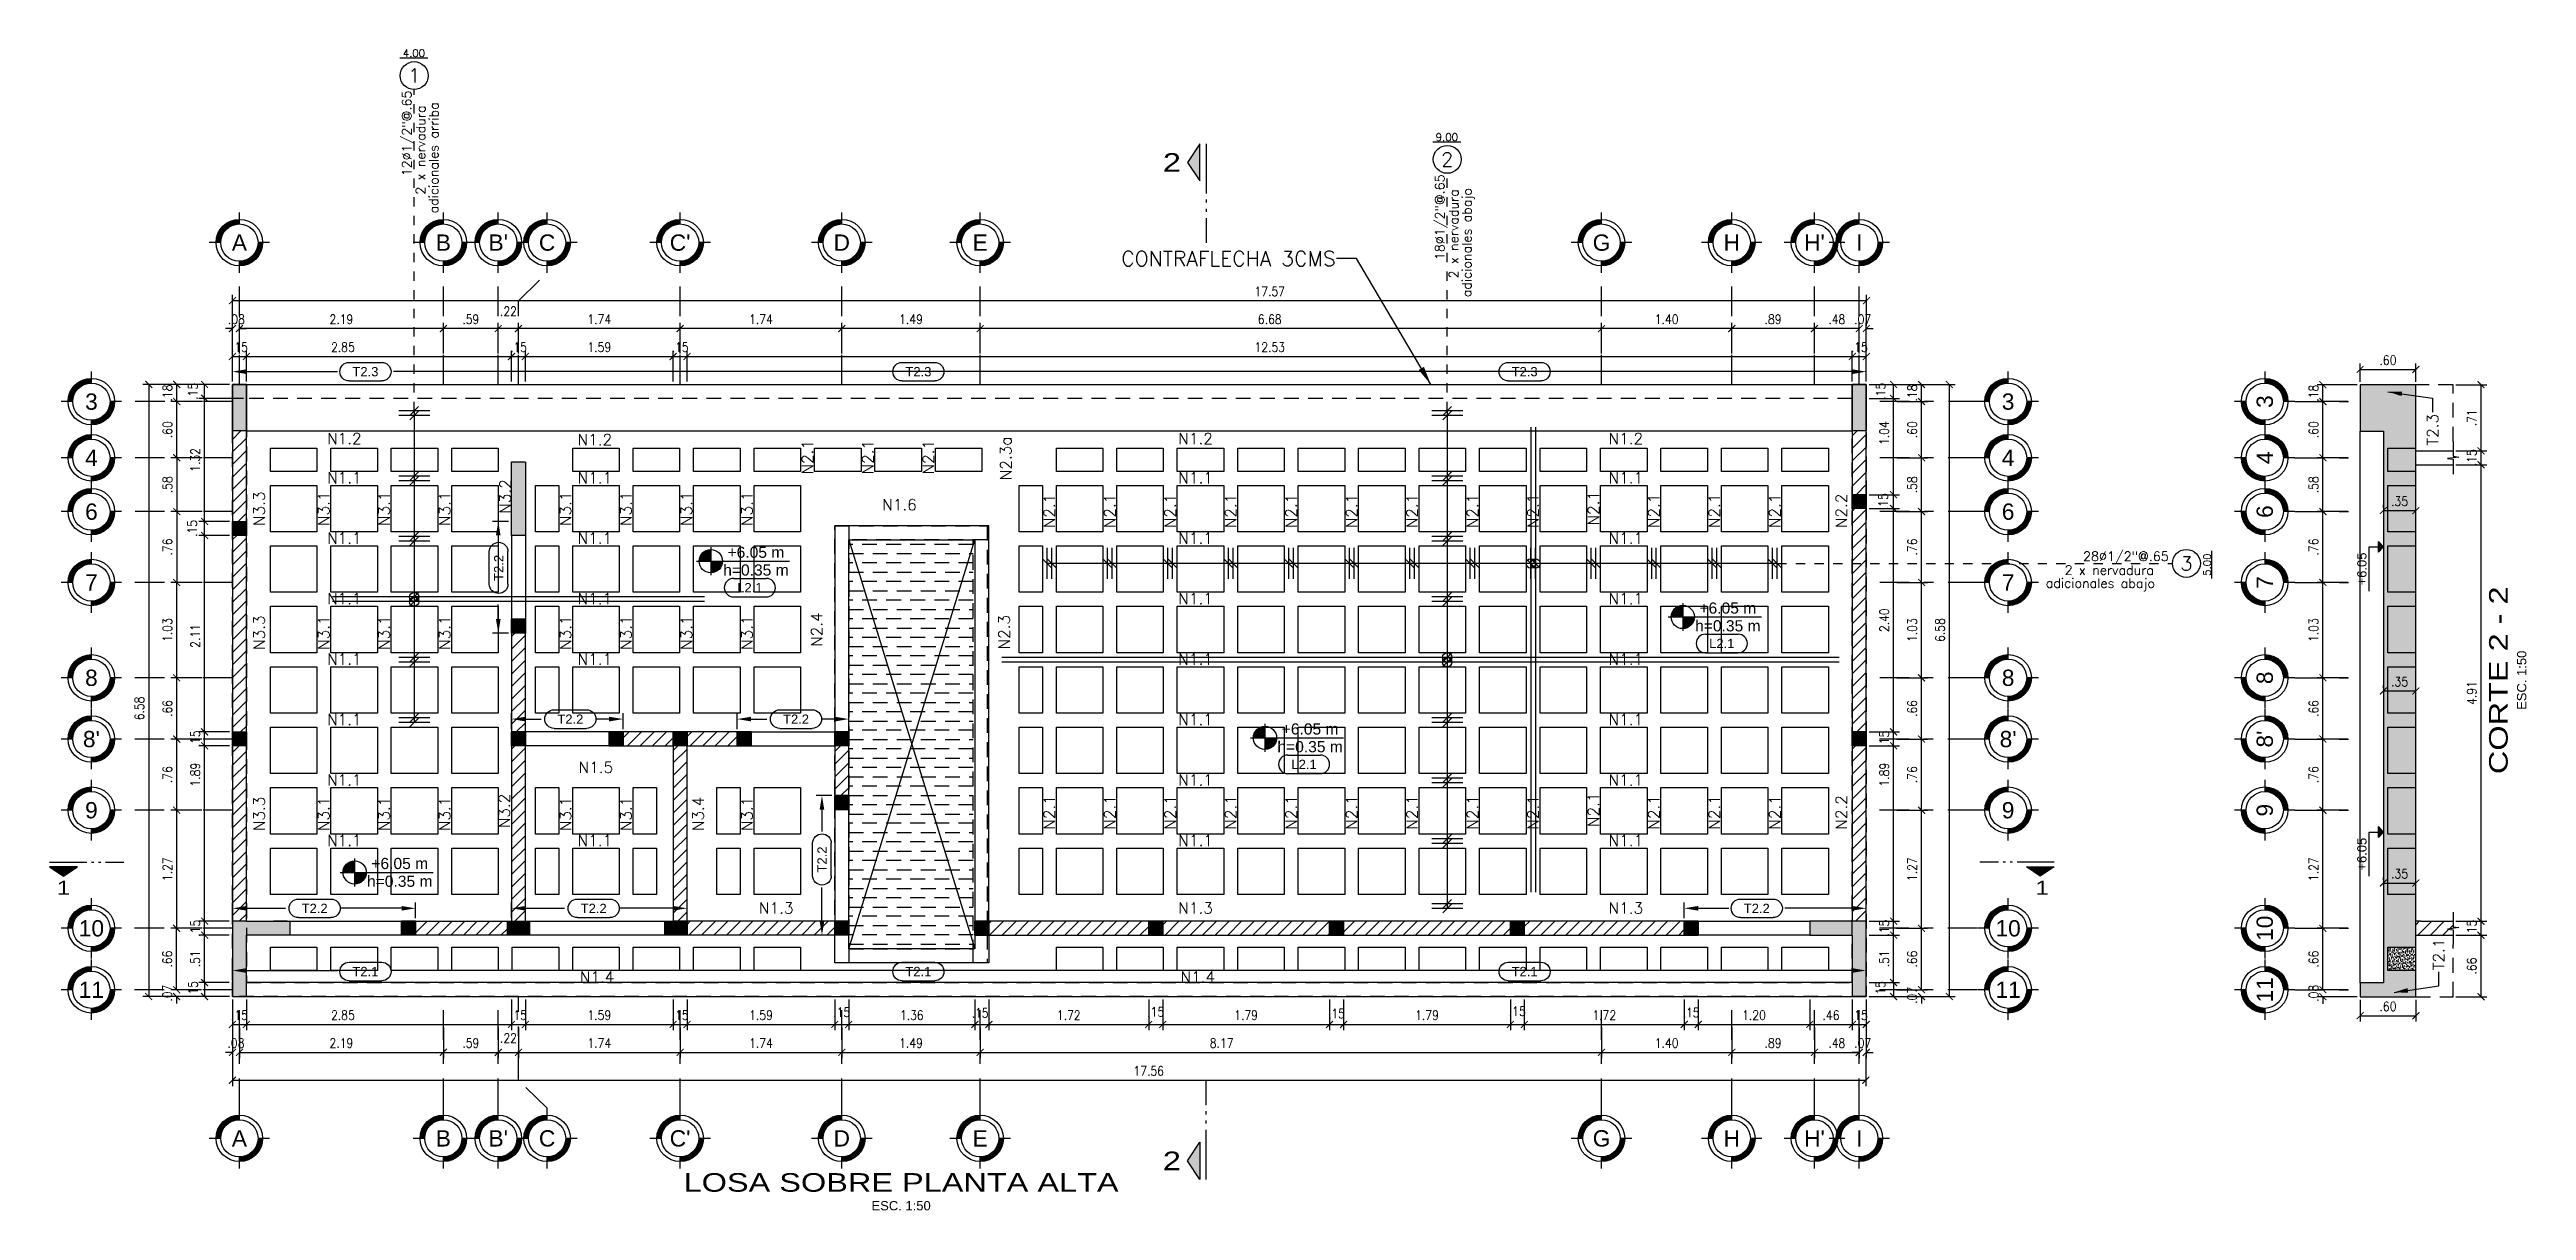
# Model space of a CAD drawing. Header units: millimetres. Extents: x -7.7 to 39.8, y -25.2 to 13.5.
# Drawn here: x -4.27 to 22.36, y -2.38 to 10.11 of the extents above; entities that cross this region are included whole.
import ezdxf
from ezdxf.enums import TextEntityAlignment as Align

# ---------------------------------------------------------------- set-up
doc = ezdxf.new("R2010")
doc.units = ezdxf.units.MM
doc.header["$LTSCALE"] = 0.05
for name, pattern in [('DASHDOT2', [12.7, 6.35, -3.175, 0, -3.175]), ('DOT2', [3.175, 0, -3.175]), ('HIDDEN2', [4.7625, 3.175, -1.5875])]:
    doc.linetypes.add(name, pattern=pattern)
for name, color, linetype in [('ACHURADO', 1, 'Continuous'), ('ACOTADO', 2, 'Continuous'), ('AZOTEA$0$PRETIL', 2, 'HIDDEN2'), ('CANT_INVIS', 2, 'HIDDEN2'), ('CANT_VIS', 3, 'Continuous'), ('CONT_CORTE', 4, 'Continuous'), ('EJES', 1, 'DASHDOT2'), ('PLANTA ALTA$0$ACHURADO', 1, 'Continuous'), ('PLANTA ALTA$0$CANT_VIS', 3, 'Continuous'), ('PLANTA ALTA$0$CONT_CORTE', 4, 'Continuous'), ('PLANTA ALTA$0$LOSA', 254, 'Continuous'), ('TEXTO_REFUERZO', 3, 'Continuous'), ('TITULOS', 1, 'Continuous'), ('TXT_IND', 2, 'Continuous')]:
    doc.layers.add(name, color=color, linetype=linetype)
doc.styles.add('ACOTAMIENTOS', font='romans.shx', dxfattribs={"width": 0.85})
doc.styles.add('ARIAL', font='arial.ttf')
doc.styles.get("Standard").update_dxf_attribs({"font": 'romans.shx'})
doc.dimstyles.new('ACOTA_50', dxfattribs={"dimscale": 0.05, "dimtxt": 2, "dimasz": 1.5, "dimexe": 1.25, "dimexo": 0.625, "dimgap": 1, "dimtad": 1, "dimzin": 4, "dimdsep": 46, "dimtxsty": 'ACOTAMIENTOS', "dimblk1": 'ARCHTICK', "dimblk2": 'ARCHTICK', "dimsah": 1, "dimcen": 1.5, "dimclrd": 1, "dimclre": 1, "dimclrt": 256, "dimadec": 0, "dimazin": 0, "dimtfac": 1, "dimtofl": 0, "dimtmove": 2, "dimatfit": 3, "dimfxl": 0, "dimtolj": 1, "dimtzin": 0, "dimarcsym": 0})

msp = doc.modelspace()

# ---------------------------------------------------------------- texts
at = {"layer": 'TEXTO_REFUERZO', "color": 2}
for s, p in [('4.00', (-0.35, 10.005)), ('9.00', (10.755, 9.104))]:
    msp.add_text(s, height=0.08, dxfattribs=at).set_placement(p, align=Align.BOTTOM_CENTER)
at = {"layer": 'TEXTO_REFUERZO', "color": 6}
msp.add_text('1', height=0.15, dxfattribs=at).set_placement((-0.347, 9.829), align=Align.MIDDLE_CENTER)
at = {"layer": 'TEXTO_REFUERZO', "color": 2}
for s, p in [('12%%C1/2"@.65', (-0.347, 9.667)), ('18%%C1/2"@.65', (10.759, 8.766))]:
    msp.add_text(s, height=0.1, rotation=90, dxfattribs=at).set_placement(p, align=Align.BOTTOM_RIGHT)
for s, rotation, p in [('2 x nervadura', 89.862, (-0.199, 8.548)), ('adicionales arriba', 89.862, (-0.058, 8.346)), ('2 x nervadura', 89.862, (10.907, 7.647)), ('adicionales abajo', 89.862, (11.048, 7.445)), ('2 x nervadura', 359.862, (17.397, 4.432)), ('adicionales abajo', 359.862, (17.194, 4.292))]:
    msp.add_text(s, height=0.1, rotation=rotation, dxfattribs=at).set_placement(p, align=Align.BOTTOM_LEFT)
at = {"layer": 'TEXTO_REFUERZO', "color": 3}
for s, p in [('2', (10.759, 8.928)), ('3', (18.706, 4.583))]:
    msp.add_text(s, height=0.15, dxfattribs=at).set_placement(p, align=Align.MIDDLE_CENTER)
at = {"layer": 'TEXTO_REFUERZO', "color": 2}
msp.add_text('28%%C1/2"@.65', height=0.1, dxfattribs=at).set_placement((18.516, 4.58), align=Align.BOTTOM_RIGHT)
msp.add_text('5.00', height=0.08, rotation=90, dxfattribs=at).set_placement((18.992, 4.569), align=Align.BOTTOM_CENTER)
at = {"layer": 'TXT_IND', "color": 6, "insert": (9.559, 7.861), "char_height": 0.16, "attachment_point": 6}
msp.add_mtext('CONTRAFLECHA 3CMS', dxfattribs=at)
at = {"layer": 'TXT_IND', "color": 4, "char_height": 0.12, "rotation": 90}
for s, insert, attachment_point in [('T2.3', (21.353, 6.19), 6), ('N2.1', (3.881, 5.91), 6), ('N2.1', (4.531, 5.91), 6), ('N2.1', (5.181, 5.91), 6), ('N3.3', (-2.013, 5.356), 6), ('N3.2', (0.632, 5.488), 6), ('N3.1', (-1.319, 5.356), 6), ('N3.1', (-0.669, 5.356), 6), ('N3.1', (-0.019, 5.356), 6), ('N3.1', (1.281, 5.356), 6), ('N3.1', (1.931, 5.356), 6), ('N3.1', (2.581, 5.356), 6), ('N3.1', (3.231, 5.356), 6), ('N2.1', (6.481, 5.332), 6), ('N2.1', (7.131, 5.332), 6), ('N2.1', (7.781, 5.332), 6), ('N2.1', (8.431, 5.332), 6), ('N2.1', (9.081, 5.332), 6), ('N2.1', (9.731, 5.332), 6), ('N2.1', (10.381, 5.332), 6), ('N2.1', (11.031, 5.332), 6), ('N2.1', (11.681, 5.333), 6), ('N2.1', (12.331, 5.361), 6), ('N2.1', (12.981, 5.333), 6), ('N2.1', (13.631, 5.333), 6), ('N2.1', (14.281, 5.333), 6), ('N2.2', (14.996, 5.333), 6), ('N3.3', (-2.013, 4.023), 6), ('N2.3', (5.996, 4.028), 6), ('N3.1', (-1.319, 4.023), 6), ('N3.1', (-0.669, 4.023), 6), ('N3.1', (-0.019, 4.023), 6), ('N3.1', (1.281, 4.023), 6), ('N3.1', (1.931, 4.023), 6), ('N3.1', (2.581, 4.023), 6), ('N3.1', (3.231, 4.023), 6), ('N3.3', (-2.013, 2.074), 6), ('N3.1', (-1.319, 2.074), 6), ('N3.1', (-0.669, 2.074), 6), ('N3.1', (-0.019, 2.074), 6), ('N3.2', (0.622, 2.106), 6), ('N3.1', (1.281, 2.074), 6), ('N3.1', (1.931, 2.074), 6), ('N3.4', (2.706, 2.074), 6), ('N3.1', (3.231, 2.074), 6), ('N2.1', (6.481, 2.09), 6), ('N2.1', (7.131, 2.09), 6), ('N2.1', (7.781, 2.09), 6), ('N2.1', (8.431, 2.09), 6), ('N2.1', (9.081, 2.09), 6), ('N2.1', (9.731, 2.09), 6), ('N2.1', (10.381, 2.09), 6), ('N2.1', (11.031, 2.09), 6), ('N2.1', (11.681, 2.09), 6), ('N2.1', (12.331, 2.119), 6), ('N2.1', (12.981, 2.09), 6), ('N2.1', (13.631, 2.09), 6), ('N2.1', (14.281, 2.09), 6), ('N2.2', (14.996, 2.09), 6), ('T2.1', (21.418, 0.209), 4)]:
    msp.add_mtext(s, dxfattribs=dict(at, insert=insert, attachment_point=attachment_point))
at = {"layer": 'TXT_IND', "color": 4, "char_height": 0.12, "attachment_point": 6}
for s, insert in [('N1.2', (-0.912, 5.925)), ('N1.2', (1.781, 5.914)), ('N1.2', (8.239, 5.925)), ('N1.2', (12.865, 5.925)), ('N1.1', (-0.912, 5.504)), ('N1.1', (1.781, 5.504)), ('N1.1', (8.239, 5.504)), ('N1.1', (12.865, 5.504)), ('N1.6', (5.056, 5.214)), ('N1.1', (-0.912, 4.854)), ('N1.1', (1.781, 4.854)), ('N1.1', (8.239, 4.854)), ('N1.1', (12.865, 4.854)), ('N1.1', (-0.912, 4.204)), ('N1.1', (1.781, 4.204)), ('N1.1', (8.239, 4.204)), ('N1.1', (12.865, 4.204)), ('N1.1', (-0.912, 3.554)), ('N1.1', (1.781, 3.554)), ('N1.1', (8.239, 3.554)), ('N1.1', (12.865, 3.554)), ('N1.1', (-0.912, 2.904)), ('N1.1', (8.239, 2.904)), ('N1.1', (12.865, 2.904)), ('N1.5', (1.792, 2.39)), ('N1.1', (-0.912, 2.254)), ('N1.1', (8.239, 2.254)), ('N1.1', (12.865, 2.254)), ('N1.1', (-0.912, 1.604)), ('N1.1', (1.781, 1.604)), ('N1.1', (8.239, 1.604)), ('N1.1', (12.865, 1.604)), ('N1.3', (3.731, 0.877)), ('N1.3', (8.239, 0.877)), ('N1.3', (12.865, 0.877)), ('N1.4', (1.805, 0.135)), ('N1.4', (8.263, 0.135))]:
    msp.add_mtext(s, dxfattribs=dict(at, insert=insert))
at = {"layer": 'TXT_IND', "color": 4, "char_height": 0.12, "width": 0.37143, "attachment_point": 6, "rotation": 90}
for s, insert in [('N2.3a', (6.013, 5.945)), ('N2.4', (3.981, 4.056))]:
    msp.add_mtext(s, dxfattribs=dict(at, insert=insert))

# ---------------------------------------------------------------- blocks, each defined once
blk = doc.blocks.new('EJE')
at = {"layer": 'EJES', "linetype": 'Continuous'}
for points in [[(-0.25, 0), (-0.2, 0, -0.414214), (0, 0.2), (0, 0.25, 0.414214)], [(0.25, 0), (0.2, 0, -0.414214), (0, -0.2), (0, -0.25, 0.414214)]]:
    blk.add_hatch(color=256, dxfattribs=at).paths.add_polyline_path(points)
at = {"layer": 'EJES', "color": 1, "linetype": 'Continuous'}
for p, q in [((0, 0.2), (0, 0.325)), ((-0.2, 0), (-0.325, 0)), ((0.325, 0), (0.2, 0)), ((0, -0.325), (0, -0.2))]:
    blk.add_line(p, q, dxfattribs=at)
at = {"layer": 'EJES', "color": 3, "linetype": 'Continuous'}
for radius in [0.25, 0.2]:
    blk.add_circle((0, 0), radius, dxfattribs=at)
at = {"layer": 'EJES', "color": 4, "linetype": 'Continuous', "style": 'ARIAL'}
blk.add_attdef('EJE', text='', height=0.175, dxfattribs=at).set_placement((0, 0), align=Align.MIDDLE_CENTER)
blk = doc.blocks.new('CORTE')
at = {"layer": 'TXT_IND'}
blk.add_hatch(color=7, dxfattribs=at).paths.add_polyline_path([(-0.8, 0.05), (-0.5, 0.05), (-0.65, 0.15)])
at = {"layer": 'TXT_IND', "color": 7}
for p, q in [((-0.8, 0), (-0.4, 0)), ((-0.35, 0), (-0.325, 0)), ((-0.275, 0), (-0.25, 0)), ((-0.2, 0), (0, 0))]:
    blk.add_line(p, q, dxfattribs=at)
blk.add_lwpolyline([(-0.8, 0.05), (-0.65, 0.15), (-0.5, 0.05)], close=True, dxfattribs=at)
at = {"layer": 'TXT_IND', "color": 7, "style": 'ARIAL', "text_generation_flag": 6, "width": 1.25}
blk.add_attdef('1', text='', height=0.15, rotation=180, dxfattribs=at).set_placement((-0.65, 0.275), align=Align.MIDDLE_CENTER)
blk = doc.blocks.new('Nivel-elev')
at = {"layer": 'TXT_IND'}
blk.add_hatch(color=1, dxfattribs=at).paths.add_polyline_path([(-0.058, 0.051), (0.058, 0.051), (0, 0)])
for p, q in [((0, 0), (-0.058, 0.051)), ((-0.058, 0.051), (0.058, 0.051)), ((0.058, 0.051), (0, 0))]:
    blk.add_line(p, q, dxfattribs=at)
blk.add_lwpolyline([(-0.476, 0.151), (0, 0.151), (0, 0.051)], dxfattribs=at)
blk.add_attdef('+2.85', (-0.476, 0.171), '', height=0.0975, dxfattribs=at)
blk = doc.blocks.new('_ARCHTICK')
at = {"color": 0, "linetype": 'ByBlock', "const_width": 0.15}
blk.add_lwpolyline([(-0.5, -0.5), (0.5, 0.5)], dxfattribs=at)
blk = doc.blocks.new('*D15')
at = {"layer": 'ACOTADO', "color": 1, "lineweight": -2}
for p, q in [((20.573, 6.536), (20.573, 6.732)), ((20.573, 6.669), (21.173, 6.669)), ((21.173, 6.536), (21.173, 6.732))]:
    blk.add_line(p, q, dxfattribs=at)
at = {"layer": 'DEFPOINTS', "color": 0}
for p in [(21.173, 6.669), (20.573, 6.505), (21.173, 6.505)]:
    blk.add_point(p, dxfattribs=at)
at = {"layer": 'ACOTADO', "color": 1, "lineweight": -2, "xscale": 0.07500000000000001, "yscale": 0.07500000000000001, "zscale": 0.07500000000000001, "rotation": 180}
blk.add_blockref('_ARCHTICK', (20.573, 6.669), dxfattribs=at)
at = {"layer": 'ACOTADO', "color": 1, "lineweight": -2, "xscale": 0.07500000000000001, "yscale": 0.07500000000000001, "zscale": 0.07500000000000001}
blk.add_blockref('_ARCHTICK', (21.173, 6.669), dxfattribs=at)
at = {"layer": 'ACOTADO', "insert": (20.873, 6.769), "char_height": 0.1, "attachment_point": 5, "style": 'ACOTAMIENTOS'}
blk.add_mtext('\\A1;.60', dxfattribs=at)
blk = doc.blocks.new('*D16')
at = {"layer": 'ACOTADO', "color": 1, "lineweight": -2}
for p, q in [((20.173, -0.002), (20.173, 0.073)), ((20.441, -0.002), (20.11, -0.002)), ((20.541, -0.077), (20.11, -0.077)), ((20.173, -0.077), (20.173, -0.152))]:
    blk.add_line(p, q, dxfattribs=at)
at = {"layer": 'DEFPOINTS', "color": 0}
for p in [(20.173, -0.002), (20.473, -0.002), (20.573, -0.077)]:
    blk.add_point(p, dxfattribs=at)
at = {"layer": 'ACOTADO', "color": 1, "lineweight": -2, "xscale": 0.07500000000000001, "yscale": 0.07500000000000001, "zscale": 0.07500000000000001}
for p, rotation in [((20.173, -0.002), 270), ((20.173, -0.077), 90)]:
    blk.add_blockref('_ARCHTICK', p, dxfattribs=dict(at, rotation=rotation))
at = {"layer": 'ACOTADO', "insert": (20.073, -0.04), "char_height": 0.1, "attachment_point": 5, "rotation": 90, "style": 'ACOTAMIENTOS'}
blk.add_mtext('\\A1;.08', dxfattribs=at)
blk = doc.blocks.new('*D17')
at = {"layer": 'ACOTADO', "color": 1, "lineweight": -2}
for p, q in [((20.441, 0.659), (20.11, 0.659)), ((20.173, -0.002), (20.173, 0.659)), ((20.441, -0.002), (20.11, -0.002))]:
    blk.add_line(p, q, dxfattribs=at)
at = {"layer": 'DEFPOINTS', "color": 0}
for p in [(20.173, 0.659), (20.473, 0.659), (20.473, -0.002)]:
    blk.add_point(p, dxfattribs=at)
at = {"layer": 'ACOTADO', "color": 1, "lineweight": -2, "xscale": 0.07500000000000001, "yscale": 0.07500000000000001, "zscale": 0.07500000000000001}
for p, rotation in [((20.173, 0.659), 90), ((20.173, -0.002), 270)]:
    blk.add_blockref('_ARCHTICK', p, dxfattribs=dict(at, rotation=rotation))
at = {"layer": 'ACOTADO', "insert": (20.073, 0.328), "char_height": 0.1, "attachment_point": 5, "rotation": 90, "style": 'ACOTAMIENTOS'}
blk.add_mtext('\\A1;.66', dxfattribs=at)
blk = doc.blocks.new('*D18')
at = {"layer": 'ACOTADO', "color": 1, "lineweight": -2}
for p, q in [((20.441, 1.929), (20.11, 1.929)), ((20.173, 0.659), (20.173, 1.929)), ((20.441, 0.659), (20.11, 0.659))]:
    blk.add_line(p, q, dxfattribs=at)
at = {"layer": 'DEFPOINTS', "color": 0}
for p in [(20.173, 1.929), (20.473, 1.929), (20.473, 0.659)]:
    blk.add_point(p, dxfattribs=at)
at = {"layer": 'ACOTADO', "color": 1, "lineweight": -2, "xscale": 0.07500000000000001, "yscale": 0.07500000000000001, "zscale": 0.07500000000000001}
for p, rotation in [((20.173, 1.929), 90), ((20.173, 0.659), 270)]:
    blk.add_blockref('_ARCHTICK', p, dxfattribs=dict(at, rotation=rotation))
at = {"layer": 'ACOTADO', "insert": (20.073, 1.294), "char_height": 0.1, "attachment_point": 5, "rotation": 90, "style": 'ACOTAMIENTOS'}
blk.add_mtext('\\A1;1.27', dxfattribs=at)
blk = doc.blocks.new('*D19')
at = {"layer": 'ACOTADO', "color": 1, "lineweight": -2}
for p, q in [((20.441, 2.694), (20.11, 2.694)), ((20.173, 1.929), (20.173, 2.694)), ((20.441, 1.929), (20.11, 1.929))]:
    blk.add_line(p, q, dxfattribs=at)
at = {"layer": 'DEFPOINTS', "color": 0}
for p in [(20.173, 2.694), (20.473, 2.694), (20.473, 1.929)]:
    blk.add_point(p, dxfattribs=at)
at = {"layer": 'ACOTADO', "color": 1, "lineweight": -2, "xscale": 0.07500000000000001, "yscale": 0.07500000000000001, "zscale": 0.07500000000000001}
for p, rotation in [((20.173, 2.694), 90), ((20.173, 1.929), 270)]:
    blk.add_blockref('_ARCHTICK', p, dxfattribs=dict(at, rotation=rotation))
at = {"layer": 'ACOTADO', "insert": (20.073, 2.311), "char_height": 0.1, "attachment_point": 5, "rotation": 90, "style": 'ACOTAMIENTOS'}
blk.add_mtext('\\A1;.76', dxfattribs=at)
blk = doc.blocks.new('*D20')
at = {"layer": 'ACOTADO', "color": 1, "lineweight": -2}
for p, q in [((20.441, 3.353), (20.11, 3.353)), ((20.173, 2.694), (20.173, 3.353)), ((20.441, 2.694), (20.11, 2.694))]:
    blk.add_line(p, q, dxfattribs=at)
at = {"layer": 'DEFPOINTS', "color": 0}
for p in [(20.173, 3.353), (20.473, 3.353), (20.473, 2.694)]:
    blk.add_point(p, dxfattribs=at)
at = {"layer": 'ACOTADO', "color": 1, "lineweight": -2, "xscale": 0.07500000000000001, "yscale": 0.07500000000000001, "zscale": 0.07500000000000001}
for p, rotation in [((20.173, 3.353), 90), ((20.173, 2.694), 270)]:
    blk.add_blockref('_ARCHTICK', p, dxfattribs=dict(at, rotation=rotation))
at = {"layer": 'ACOTADO', "insert": (20.073, 3.023), "char_height": 0.1, "attachment_point": 5, "rotation": 90, "style": 'ACOTAMIENTOS'}
blk.add_mtext('\\A1;.66', dxfattribs=at)
blk = doc.blocks.new('*D21')
at = {"layer": 'ACOTADO', "color": 1, "lineweight": -2}
for p, q in [((20.441, 4.378), (20.11, 4.378)), ((20.173, 3.353), (20.173, 4.378)), ((20.441, 3.353), (20.11, 3.353))]:
    blk.add_line(p, q, dxfattribs=at)
at = {"layer": 'DEFPOINTS', "color": 0}
for p in [(20.173, 4.378), (20.473, 4.378), (20.473, 3.353)]:
    blk.add_point(p, dxfattribs=at)
at = {"layer": 'ACOTADO', "color": 1, "lineweight": -2, "xscale": 0.07500000000000001, "yscale": 0.07500000000000001, "zscale": 0.07500000000000001}
for p, rotation in [((20.173, 4.378), 90), ((20.173, 3.353), 270)]:
    blk.add_blockref('_ARCHTICK', p, dxfattribs=dict(at, rotation=rotation))
at = {"layer": 'ACOTADO', "insert": (20.073, 3.866), "char_height": 0.1, "attachment_point": 5, "rotation": 90, "style": 'ACOTAMIENTOS'}
blk.add_mtext('\\A1;1.03', dxfattribs=at)
blk = doc.blocks.new('*D22')
at = {"layer": 'ACOTADO', "color": 1, "lineweight": -2}
for p, q in [((20.441, 5.14), (20.11, 5.14)), ((20.173, 4.378), (20.173, 5.14)), ((20.441, 4.378), (20.11, 4.378))]:
    blk.add_line(p, q, dxfattribs=at)
at = {"layer": 'DEFPOINTS', "color": 0}
for p in [(20.173, 5.14), (20.473, 5.14), (20.473, 4.378)]:
    blk.add_point(p, dxfattribs=at)
at = {"layer": 'ACOTADO', "color": 1, "lineweight": -2, "xscale": 0.07500000000000001, "yscale": 0.07500000000000001, "zscale": 0.07500000000000001}
for p, rotation in [((20.173, 5.14), 90), ((20.173, 4.378), 270)]:
    blk.add_blockref('_ARCHTICK', p, dxfattribs=dict(at, rotation=rotation))
at = {"layer": 'ACOTADO', "insert": (20.073, 4.759), "char_height": 0.1, "attachment_point": 5, "rotation": 90, "style": 'ACOTAMIENTOS'}
blk.add_mtext('\\A1;.76', dxfattribs=at)
blk = doc.blocks.new('*D23')
at = {"layer": 'ACOTADO', "color": 1, "lineweight": -2}
for p, q in [((20.441, 5.719), (20.11, 5.719)), ((20.173, 5.14), (20.173, 5.719)), ((20.441, 5.14), (20.11, 5.14))]:
    blk.add_line(p, q, dxfattribs=at)
at = {"layer": 'DEFPOINTS', "color": 0}
for p in [(20.173, 5.719), (20.473, 5.719), (20.473, 5.14)]:
    blk.add_point(p, dxfattribs=at)
at = {"layer": 'ACOTADO', "color": 1, "lineweight": -2, "xscale": 0.07500000000000001, "yscale": 0.07500000000000001, "zscale": 0.07500000000000001}
for p, rotation in [((20.173, 5.719), 90), ((20.173, 5.14), 270)]:
    blk.add_blockref('_ARCHTICK', p, dxfattribs=dict(at, rotation=rotation))
at = {"layer": 'ACOTADO', "insert": (20.073, 5.429), "char_height": 0.1, "attachment_point": 5, "rotation": 90, "style": 'ACOTAMIENTOS'}
blk.add_mtext('\\A1;.58', dxfattribs=at)
blk = doc.blocks.new('*D24')
at = {"layer": 'ACOTADO', "color": 1, "lineweight": -2}
for p, q in [((20.441, 6.323), (20.11, 6.323)), ((20.173, 5.719), (20.173, 6.323)), ((20.441, 5.719), (20.11, 5.719))]:
    blk.add_line(p, q, dxfattribs=at)
at = {"layer": 'DEFPOINTS', "color": 0}
for p in [(20.173, 6.323), (20.473, 6.323), (20.473, 5.719)]:
    blk.add_point(p, dxfattribs=at)
at = {"layer": 'ACOTADO', "color": 1, "lineweight": -2, "xscale": 0.07500000000000001, "yscale": 0.07500000000000001, "zscale": 0.07500000000000001}
for p, rotation in [((20.173, 6.323), 90), ((20.173, 5.719), 270)]:
    blk.add_blockref('_ARCHTICK', p, dxfattribs=dict(at, rotation=rotation))
at = {"layer": 'ACOTADO', "insert": (20.073, 6.021), "char_height": 0.1, "attachment_point": 5, "rotation": 90, "style": 'ACOTAMIENTOS'}
blk.add_mtext('\\A1;.60', dxfattribs=at)
blk = doc.blocks.new('*D25')
at = {"layer": 'ACOTADO', "color": 1, "lineweight": -2}
for p, q in [((20.541, 6.505), (20.11, 6.505)), ((20.173, 6.323), (20.173, 6.505)), ((20.441, 6.323), (20.11, 6.323))]:
    blk.add_line(p, q, dxfattribs=at)
at = {"layer": 'DEFPOINTS', "color": 0}
for p in [(20.173, 6.505), (20.573, 6.505), (20.473, 6.323)]:
    blk.add_point(p, dxfattribs=at)
at = {"layer": 'ACOTADO', "color": 1, "lineweight": -2, "xscale": 0.07500000000000001, "yscale": 0.07500000000000001, "zscale": 0.07500000000000001}
for p, rotation in [((20.173, 6.505), 90), ((20.173, 6.323), 270)]:
    blk.add_blockref('_ARCHTICK', p, dxfattribs=dict(at, rotation=rotation))
at = {"layer": 'ACOTADO', "insert": (20.073, 6.414), "char_height": 0.1, "attachment_point": 5, "rotation": 90, "style": 'ACOTAMIENTOS'}
blk.add_mtext('\\A1;.18', dxfattribs=at)
blk = doc.blocks.new('*D26')
at = {"layer": 'ACOTADO', "color": 1, "lineweight": -2}
for p, q in [((21.604, 0.584), (21.935, 0.584)), ((21.873, -0.077), (21.873, 0.584)), ((21.604, -0.077), (21.935, -0.077))]:
    blk.add_line(p, q, dxfattribs=at)
at = {"layer": 'DEFPOINTS', "color": 0}
for p in [(21.573, 0.584), (21.873, 0.584), (21.573, -0.077)]:
    blk.add_point(p, dxfattribs=at)
at = {"layer": 'ACOTADO', "color": 1, "lineweight": -2, "xscale": 0.07500000000000001, "yscale": 0.07500000000000001, "zscale": 0.07500000000000001}
for p, rotation in [((21.873, 0.584), 90), ((21.873, -0.077), 270)]:
    blk.add_blockref('_ARCHTICK', p, dxfattribs=dict(at, rotation=rotation))
at = {"layer": 'ACOTADO', "insert": (21.773, 0.253), "char_height": 0.1, "attachment_point": 5, "rotation": 90, "style": 'ACOTAMIENTOS'}
blk.add_mtext('\\A1;.66', dxfattribs=at)
blk = doc.blocks.new('*D27')
at = {"layer": 'ACOTADO', "color": 1, "lineweight": -2}
for p, q in [((21.604, 0.734), (21.935, 0.734)), ((21.604, 0.584), (21.935, 0.584)), ((21.873, 0.584), (21.873, 0.734))]:
    blk.add_line(p, q, dxfattribs=at)
at = {"layer": 'DEFPOINTS', "color": 0}
for p in [(21.573, 0.734), (21.573, 0.584), (21.873, 0.734)]:
    blk.add_point(p, dxfattribs=at)
at = {"layer": 'ACOTADO', "color": 1, "lineweight": -2, "xscale": 0.07500000000000001, "yscale": 0.07500000000000001, "zscale": 0.07500000000000001}
for p, rotation in [((21.873, 0.734), 90), ((21.873, 0.584), 270)]:
    blk.add_blockref('_ARCHTICK', p, dxfattribs=dict(at, rotation=rotation))
at = {"layer": 'ACOTADO', "insert": (21.773, 0.659), "char_height": 0.1, "attachment_point": 5, "rotation": 90, "style": 'ACOTAMIENTOS'}
blk.add_mtext('\\A1;.15', dxfattribs=at)
blk = doc.blocks.new('*D28')
at = {"layer": 'ACOTADO', "color": 1, "lineweight": -2}
for p, q in [((21.604, 5.644), (21.935, 5.644)), ((21.873, 0.734), (21.873, 5.644)), ((21.604, 0.734), (21.935, 0.734))]:
    blk.add_line(p, q, dxfattribs=at)
at = {"layer": 'DEFPOINTS', "color": 0}
for p in [(21.573, 5.644), (21.873, 5.644), (21.573, 0.734)]:
    blk.add_point(p, dxfattribs=at)
at = {"layer": 'ACOTADO', "color": 1, "lineweight": -2, "xscale": 0.07500000000000001, "yscale": 0.07500000000000001, "zscale": 0.07500000000000001}
for p, rotation in [((21.873, 5.644), 90), ((21.873, 0.734), 270)]:
    blk.add_blockref('_ARCHTICK', p, dxfattribs=dict(at, rotation=rotation))
at = {"layer": 'ACOTADO', "insert": (21.773, 3.189), "char_height": 0.1, "attachment_point": 5, "rotation": 90, "style": 'ACOTAMIENTOS'}
blk.add_mtext('\\A1;4.91', dxfattribs=at)
blk = doc.blocks.new('*D29')
at = {"layer": 'ACOTADO', "color": 1, "lineweight": -2}
for p, q in [((21.604, 5.794), (21.935, 5.794)), ((21.604, 5.644), (21.935, 5.644)), ((21.873, 5.644), (21.873, 5.794))]:
    blk.add_line(p, q, dxfattribs=at)
at = {"layer": 'DEFPOINTS', "color": 0}
for p in [(21.573, 5.794), (21.573, 5.644), (21.873, 5.794)]:
    blk.add_point(p, dxfattribs=at)
at = {"layer": 'ACOTADO', "color": 1, "lineweight": -2, "xscale": 0.07500000000000001, "yscale": 0.07500000000000001, "zscale": 0.07500000000000001}
for p, rotation in [((21.873, 5.794), 90), ((21.873, 5.644), 270)]:
    blk.add_blockref('_ARCHTICK', p, dxfattribs=dict(at, rotation=rotation))
at = {"layer": 'ACOTADO', "insert": (21.773, 5.719), "char_height": 0.1, "attachment_point": 5, "rotation": 90, "style": 'ACOTAMIENTOS'}
blk.add_mtext('\\A1;.15', dxfattribs=at)
blk = doc.blocks.new('*D30')
at = {"layer": 'ACOTADO', "color": 1, "lineweight": -2}
for p, q in [((21.604, 6.505), (21.935, 6.505)), ((21.873, 5.794), (21.873, 6.505)), ((21.604, 5.794), (21.935, 5.794))]:
    blk.add_line(p, q, dxfattribs=at)
at = {"layer": 'DEFPOINTS', "color": 0}
for p in [(21.573, 6.505), (21.873, 6.505), (21.573, 5.794)]:
    blk.add_point(p, dxfattribs=at)
at = {"layer": 'ACOTADO', "color": 1, "lineweight": -2, "xscale": 0.07500000000000001, "yscale": 0.07500000000000001, "zscale": 0.07500000000000001}
for p, rotation in [((21.873, 6.505), 90), ((21.873, 5.794), 270)]:
    blk.add_blockref('_ARCHTICK', p, dxfattribs=dict(at, rotation=rotation))
at = {"layer": 'ACOTADO', "insert": (21.773, 6.149), "char_height": 0.1, "attachment_point": 5, "rotation": 90, "style": 'ACOTAMIENTOS'}
blk.add_mtext('\\A1;.71', dxfattribs=at)
blk = doc.blocks.new('Titulos')
at = {"layer": 'TITULOS', "color": 1, "style": 'ARIAL', "width": 1.25}
blk.add_attdef('TITULO_1', text='', height=0.2, dxfattribs=at).set_placement((0, 0.25), align=Align.MIDDLE_CENTER)
at = {"layer": 'TITULOS', "style": 'ARIAL', "width": 1.25}
blk.add_attdef('TITULO_2', text='', height=0.2, dxfattribs=at).set_placement((0, 0), align=Align.MIDDLE_CENTER)
at = {"layer": 'TITULOS', "color": 2, "width": 1.25}
for tag, p in [('ESCALA_1', (0, -0.25)), ('ESCALA_2', (0, -0.408))]:
    blk.add_attdef(tag, text='', height=0.1, dxfattribs=at).set_placement(p, align=Align.MIDDLE_CENTER)
blk = doc.blocks.new('*D51')
at = {"layer": 'ACOTADO', "color": 1, "lineweight": -2}
for p, q in [((-2.301, -0.406), (-2.301, -0.738)), ((-2.226, -0.406), (-2.226, -0.738)), ((-2.301, -0.675), (-2.376, -0.675)), ((-2.226, -0.675), (-2.151, -0.675))]:
    blk.add_line(p, q, dxfattribs=at)
at = {"layer": 'DEFPOINTS', "color": 0}
for p in [(-2.301, -0.375), (-2.226, -0.375), (-2.226, -0.675)]:
    blk.add_point(p, dxfattribs=at)
at = {"layer": 'ACOTADO', "color": 1, "lineweight": -2, "xscale": 0.07500000000000001, "yscale": 0.07500000000000001, "zscale": 0.07500000000000001}
blk.add_blockref('_ARCHTICK', (-2.301, -0.675), dxfattribs=at)
at = {"layer": 'ACOTADO', "color": 1, "lineweight": -2, "xscale": 0.07500000000000001, "yscale": 0.07500000000000001, "zscale": 0.07500000000000001, "rotation": 180}
blk.add_blockref('_ARCHTICK', (-2.226, -0.675), dxfattribs=at)
at = {"layer": 'ACOTADO', "insert": (-2.263, -0.575), "char_height": 0.1, "attachment_point": 5, "style": 'ACOTAMIENTOS'}
blk.add_mtext('\\A1;.08', dxfattribs=at)
blk = doc.blocks.new('*D52')
at = {"layer": 'ACOTADO', "color": 1, "lineweight": -2}
for p, q in [((-2.226, -0.406), (-2.226, -0.738)), ((-0.033, -0.406), (-0.033, -0.738)), ((-2.226, -0.675), (-0.033, -0.675))]:
    blk.add_line(p, q, dxfattribs=at)
at = {"layer": 'DEFPOINTS', "color": 0}
for p in [(-2.226, -0.375), (-0.033, -0.375), (-0.033, -0.675)]:
    blk.add_point(p, dxfattribs=at)
at = {"layer": 'ACOTADO', "color": 1, "lineweight": -2, "xscale": 0.07500000000000001, "yscale": 0.07500000000000001, "zscale": 0.07500000000000001, "rotation": 180}
blk.add_blockref('_ARCHTICK', (-2.226, -0.675), dxfattribs=at)
at = {"layer": 'ACOTADO', "color": 1, "lineweight": -2, "xscale": 0.07500000000000001, "yscale": 0.07500000000000001, "zscale": 0.07500000000000001}
blk.add_blockref('_ARCHTICK', (-0.033, -0.675), dxfattribs=at)
at = {"layer": 'ACOTADO', "insert": (-1.129, -0.575), "char_height": 0.1, "attachment_point": 5, "style": 'ACOTAMIENTOS'}
blk.add_mtext('\\A1;2.19', dxfattribs=at)
blk = doc.blocks.new('*D53')
at = {"layer": 'ACOTADO', "color": 1, "lineweight": -2}
for p, q in [((-0.033, -0.406), (-0.033, -0.738)), ((0.557, -0.406), (0.557, -0.738)), ((-0.033, -0.675), (0.557, -0.675))]:
    blk.add_line(p, q, dxfattribs=at)
at = {"layer": 'DEFPOINTS', "color": 0}
for p in [(-0.033, -0.375), (0.557, -0.375), (0.557, -0.675)]:
    blk.add_point(p, dxfattribs=at)
at = {"layer": 'ACOTADO', "color": 1, "lineweight": -2, "xscale": 0.07500000000000001, "yscale": 0.07500000000000001, "zscale": 0.07500000000000001, "rotation": 180}
blk.add_blockref('_ARCHTICK', (-0.033, -0.675), dxfattribs=at)
at = {"layer": 'ACOTADO', "color": 1, "lineweight": -2, "xscale": 0.07500000000000001, "yscale": 0.07500000000000001, "zscale": 0.07500000000000001}
blk.add_blockref('_ARCHTICK', (0.557, -0.675), dxfattribs=at)
at = {"layer": 'ACOTADO', "insert": (0.262, -0.575), "char_height": 0.1, "attachment_point": 5, "style": 'ACOTAMIENTOS'}
blk.add_mtext('\\A1;.59', dxfattribs=at)
blk = doc.blocks.new('*D54')
at = {"layer": 'ACOTADO', "color": 1, "lineweight": -2}
for p, q in [((0.557, -0.406), (0.557, -0.738)), ((0.774, -0.406), (0.774, -0.738)), ((0.557, -0.675), (0.774, -0.675))]:
    blk.add_line(p, q, dxfattribs=at)
at = {"layer": 'DEFPOINTS', "color": 0}
for p in [(0.557, -0.375), (0.774, -0.375), (0.774, -0.675)]:
    blk.add_point(p, dxfattribs=at)
at = {"layer": 'ACOTADO', "color": 1, "lineweight": -2, "xscale": 0.07500000000000001, "yscale": 0.07500000000000001, "zscale": 0.07500000000000001, "rotation": 180}
blk.add_blockref('_ARCHTICK', (0.557, -0.675), dxfattribs=at)
at = {"layer": 'ACOTADO', "color": 1, "lineweight": -2, "xscale": 0.07500000000000001, "yscale": 0.07500000000000001, "zscale": 0.07500000000000001}
blk.add_blockref('_ARCHTICK', (0.774, -0.675), dxfattribs=at)
at = {"layer": 'ACOTADO', "insert": (0.666, -0.521), "char_height": 0.1, "attachment_point": 5, "style": 'ACOTAMIENTOS'}
blk.add_mtext('\\A1;.22', dxfattribs=at)
blk = doc.blocks.new('*D55')
at = {"layer": 'ACOTADO', "color": 1, "lineweight": -2}
for p, q in [((0.774, -0.406), (0.774, -0.738)), ((2.512, -0.406), (2.512, -0.738)), ((0.774, -0.675), (2.512, -0.675))]:
    blk.add_line(p, q, dxfattribs=at)
at = {"layer": 'DEFPOINTS', "color": 0}
for p in [(0.774, -0.375), (2.512, -0.375), (2.512, -0.675)]:
    blk.add_point(p, dxfattribs=at)
at = {"layer": 'ACOTADO', "color": 1, "lineweight": -2, "xscale": 0.07500000000000001, "yscale": 0.07500000000000001, "zscale": 0.07500000000000001, "rotation": 180}
blk.add_blockref('_ARCHTICK', (0.774, -0.675), dxfattribs=at)
at = {"layer": 'ACOTADO', "color": 1, "lineweight": -2, "xscale": 0.07500000000000001, "yscale": 0.07500000000000001, "zscale": 0.07500000000000001}
blk.add_blockref('_ARCHTICK', (2.512, -0.675), dxfattribs=at)
at = {"layer": 'ACOTADO', "insert": (1.643, -0.575), "char_height": 0.1, "attachment_point": 5, "style": 'ACOTAMIENTOS'}
blk.add_mtext('\\A1;1.74', dxfattribs=at)
blk = doc.blocks.new('*D56')
at = {"layer": 'ACOTADO', "color": 1, "lineweight": -2}
for p, q in [((2.512, -0.406), (2.512, -0.738)), ((4.25, -0.406), (4.25, -0.738)), ((2.512, -0.675), (4.25, -0.675))]:
    blk.add_line(p, q, dxfattribs=at)
at = {"layer": 'DEFPOINTS', "color": 0}
for p in [(2.512, -0.375), (4.25, -0.375), (4.25, -0.675)]:
    blk.add_point(p, dxfattribs=at)
at = {"layer": 'ACOTADO', "color": 1, "lineweight": -2, "xscale": 0.07500000000000001, "yscale": 0.07500000000000001, "zscale": 0.07500000000000001, "rotation": 180}
blk.add_blockref('_ARCHTICK', (2.512, -0.675), dxfattribs=at)
at = {"layer": 'ACOTADO', "color": 1, "lineweight": -2, "xscale": 0.07500000000000001, "yscale": 0.07500000000000001, "zscale": 0.07500000000000001}
blk.add_blockref('_ARCHTICK', (4.25, -0.675), dxfattribs=at)
at = {"layer": 'ACOTADO', "insert": (3.381, -0.575), "char_height": 0.1, "attachment_point": 5, "style": 'ACOTAMIENTOS'}
blk.add_mtext('\\A1;1.74', dxfattribs=at)
blk = doc.blocks.new('*D57')
at = {"layer": 'ACOTADO', "color": 1, "lineweight": -2}
for p, q in [((4.25, -0.406), (4.25, -0.738)), ((5.738, -0.406), (5.738, -0.738)), ((4.25, -0.675), (5.738, -0.675))]:
    blk.add_line(p, q, dxfattribs=at)
at = {"layer": 'DEFPOINTS', "color": 0}
for p in [(4.25, -0.375), (5.738, -0.375), (5.738, -0.675)]:
    blk.add_point(p, dxfattribs=at)
at = {"layer": 'ACOTADO', "color": 1, "lineweight": -2, "xscale": 0.07500000000000001, "yscale": 0.07500000000000001, "zscale": 0.07500000000000001, "rotation": 180}
blk.add_blockref('_ARCHTICK', (4.25, -0.675), dxfattribs=at)
at = {"layer": 'ACOTADO', "color": 1, "lineweight": -2, "xscale": 0.07500000000000001, "yscale": 0.07500000000000001, "zscale": 0.07500000000000001}
blk.add_blockref('_ARCHTICK', (5.738, -0.675), dxfattribs=at)
at = {"layer": 'ACOTADO', "insert": (4.994, -0.575), "char_height": 0.1, "attachment_point": 5, "style": 'ACOTAMIENTOS'}
blk.add_mtext('\\A1;1.49', dxfattribs=at)
blk = doc.blocks.new('*D58')
at = {"layer": 'ACOTADO', "color": 1, "lineweight": -2}
for p, q in [((4.25, -0.406), (4.25, -0.738)), ((12.418, -0.406), (12.418, -0.738)), ((4.25, -0.675), (12.418, -0.675))]:
    blk.add_line(p, q, dxfattribs=at)
at = {"layer": 'DEFPOINTS', "color": 0}
for p in [(4.25, -0.375), (12.418, -0.375), (12.418, -0.675)]:
    blk.add_point(p, dxfattribs=at)
at = {"layer": 'ACOTADO', "color": 1, "lineweight": -2, "xscale": 0.07500000000000001, "yscale": 0.07500000000000001, "zscale": 0.07500000000000001, "rotation": 180}
blk.add_blockref('_ARCHTICK', (4.25, -0.675), dxfattribs=at)
at = {"layer": 'ACOTADO', "color": 1, "lineweight": -2, "xscale": 0.07500000000000001, "yscale": 0.07500000000000001, "zscale": 0.07500000000000001}
blk.add_blockref('_ARCHTICK', (12.418, -0.675), dxfattribs=at)
at = {"layer": 'ACOTADO', "insert": (8.334, -0.575), "char_height": 0.1, "attachment_point": 5, "style": 'ACOTAMIENTOS'}
blk.add_mtext('\\A1;8.17', dxfattribs=at)
blk = doc.blocks.new('*D59')
at = {"layer": 'ACOTADO', "color": 1, "lineweight": -2}
for p, q in [((12.418, -0.406), (12.418, -0.738)), ((13.818, -0.406), (13.818, -0.738)), ((12.418, -0.675), (13.818, -0.675))]:
    blk.add_line(p, q, dxfattribs=at)
at = {"layer": 'DEFPOINTS', "color": 0}
for p in [(12.418, -0.375), (13.818, -0.375), (13.818, -0.675)]:
    blk.add_point(p, dxfattribs=at)
at = {"layer": 'ACOTADO', "color": 1, "lineweight": -2, "xscale": 0.07500000000000001, "yscale": 0.07500000000000001, "zscale": 0.07500000000000001, "rotation": 180}
blk.add_blockref('_ARCHTICK', (12.418, -0.675), dxfattribs=at)
at = {"layer": 'ACOTADO', "color": 1, "lineweight": -2, "xscale": 0.07500000000000001, "yscale": 0.07500000000000001, "zscale": 0.07500000000000001}
blk.add_blockref('_ARCHTICK', (13.818, -0.675), dxfattribs=at)
at = {"layer": 'ACOTADO', "insert": (13.118, -0.575), "char_height": 0.1, "attachment_point": 5, "style": 'ACOTAMIENTOS'}
blk.add_mtext('\\A1;1.40', dxfattribs=at)
blk = doc.blocks.new('*D60')
at = {"layer": 'ACOTADO', "color": 1, "lineweight": -2}
for p, q in [((13.818, -0.406), (13.818, -0.737)), ((14.707, -0.406), (14.707, -0.737)), ((13.818, -0.675), (14.707, -0.675))]:
    blk.add_line(p, q, dxfattribs=at)
at = {"layer": 'DEFPOINTS', "color": 0}
for p in [(13.818, -0.375), (14.707, -0.375), (14.707, -0.675)]:
    blk.add_point(p, dxfattribs=at)
at = {"layer": 'ACOTADO', "color": 1, "lineweight": -2, "xscale": 0.07500000000000001, "yscale": 0.07500000000000001, "zscale": 0.07500000000000001, "rotation": 180}
blk.add_blockref('_ARCHTICK', (13.818, -0.675), dxfattribs=at)
at = {"layer": 'ACOTADO', "color": 1, "lineweight": -2, "xscale": 0.07500000000000001, "yscale": 0.07500000000000001, "zscale": 0.07500000000000001}
blk.add_blockref('_ARCHTICK', (14.707, -0.675), dxfattribs=at)
at = {"layer": 'ACOTADO', "insert": (14.262, -0.575), "char_height": 0.1, "attachment_point": 5, "style": 'ACOTAMIENTOS'}
blk.add_mtext('\\A1;.89', dxfattribs=at)
blk = doc.blocks.new('*D61')
at = {"layer": 'ACOTADO', "color": 1, "lineweight": -2}
for p, q in [((14.707, -0.406), (14.707, -0.737)), ((15.189, -0.406), (15.189, -0.737)), ((14.707, -0.675), (15.189, -0.675))]:
    blk.add_line(p, q, dxfattribs=at)
at = {"layer": 'DEFPOINTS', "color": 0}
for p in [(14.707, -0.375), (15.189, -0.375), (15.189, -0.675)]:
    blk.add_point(p, dxfattribs=at)
at = {"layer": 'ACOTADO', "color": 1, "lineweight": -2, "xscale": 0.07500000000000001, "yscale": 0.07500000000000001, "zscale": 0.07500000000000001, "rotation": 180}
blk.add_blockref('_ARCHTICK', (14.707, -0.675), dxfattribs=at)
at = {"layer": 'ACOTADO', "color": 1, "lineweight": -2, "xscale": 0.07500000000000001, "yscale": 0.07500000000000001, "zscale": 0.07500000000000001}
blk.add_blockref('_ARCHTICK', (15.189, -0.675), dxfattribs=at)
at = {"layer": 'ACOTADO', "insert": (14.948, -0.575), "char_height": 0.1, "attachment_point": 5, "style": 'ACOTAMIENTOS'}
blk.add_mtext('\\A1;.48', dxfattribs=at)
blk = doc.blocks.new('*D62')
at = {"layer": 'ACOTADO', "color": 1, "lineweight": -2}
for p, q in [((15.189, -0.406), (15.189, -0.737)), ((15.264, -0.407), (15.264, -0.737)), ((15.189, -0.675), (15.114, -0.675)), ((15.264, -0.675), (15.339, -0.675))]:
    blk.add_line(p, q, dxfattribs=at)
at = {"layer": 'DEFPOINTS', "color": 0}
for p in [(15.189, -0.375), (15.264, -0.376), (15.264, -0.675)]:
    blk.add_point(p, dxfattribs=at)
at = {"layer": 'ACOTADO', "color": 1, "lineweight": -2, "xscale": 0.07500000000000001, "yscale": 0.07500000000000001, "zscale": 0.07500000000000001}
blk.add_blockref('_ARCHTICK', (15.189, -0.675), dxfattribs=at)
at = {"layer": 'ACOTADO', "color": 1, "lineweight": -2, "xscale": 0.07500000000000001, "yscale": 0.07500000000000001, "zscale": 0.07500000000000001, "rotation": 180}
blk.add_blockref('_ARCHTICK', (15.264, -0.675), dxfattribs=at)
at = {"layer": 'ACOTADO', "insert": (15.226, -0.575), "char_height": 0.1, "attachment_point": 5, "style": 'ACOTAMIENTOS'}
blk.add_mtext('\\A1;.07', dxfattribs=at)
blk = doc.blocks.new('*D63')
at = {"layer": 'ACOTADO', "color": 1, "lineweight": -2}
for p, q in [((-2.301, -0.706), (-2.301, -1.037)), ((15.258, -0.706), (15.258, -1.037)), ((-2.301, -0.975), (15.258, -0.975))]:
    blk.add_line(p, q, dxfattribs=at)
at = {"layer": 'DEFPOINTS', "color": 0}
for p in [(-2.301, -0.675), (15.258, -0.675), (15.258, -0.975)]:
    blk.add_point(p, dxfattribs=at)
at = {"layer": 'ACOTADO', "color": 1, "lineweight": -2, "xscale": 0.07500000000000001, "yscale": 0.07500000000000001, "zscale": 0.07500000000000001, "rotation": 180}
blk.add_blockref('_ARCHTICK', (-2.301, -0.975), dxfattribs=at)
at = {"layer": 'ACOTADO', "color": 1, "lineweight": -2, "xscale": 0.07500000000000001, "yscale": 0.07500000000000001, "zscale": 0.07500000000000001}
blk.add_blockref('_ARCHTICK', (15.258, -0.975), dxfattribs=at)
at = {"layer": 'ACOTADO', "insert": (7.55, -0.875), "char_height": 0.1, "attachment_point": 5, "style": 'ACOTAMIENTOS'}
blk.add_mtext('\\A1;17.56', dxfattribs=at)
blk = doc.blocks.new('*D64')
at = {"layer": 'ACOTADO', "color": 1, "lineweight": -2}
for p, q in [((15.858, -0.002), (15.858, 0.073)), ((15.589, -0.002), (15.92, -0.002)), ((15.59, -0.075), (15.92, -0.075)), ((15.858, -0.075), (15.858, -0.15))]:
    blk.add_line(p, q, dxfattribs=at)
at = {"layer": 'DEFPOINTS', "color": 0}
for p in [(15.558, -0.002), (15.558, -0.075), (15.858, -0.002)]:
    blk.add_point(p, dxfattribs=at)
at = {"layer": 'ACOTADO', "color": 1, "lineweight": -2, "xscale": 0.07500000000000001, "yscale": 0.07500000000000001, "zscale": 0.07500000000000001}
for p, rotation in [((15.858, -0.002), 270), ((15.858, -0.075), 90)]:
    blk.add_blockref('_ARCHTICK', p, dxfattribs=dict(at, rotation=rotation))
at = {"layer": 'ACOTADO', "insert": (15.758, -0.062), "char_height": 0.1, "attachment_point": 5, "rotation": 90, "style": 'ACOTAMIENTOS'}
blk.add_mtext('\\A1;.07', dxfattribs=at)
blk = doc.blocks.new('*D65')
at = {"layer": 'ACOTADO', "color": 1, "lineweight": -2}
for p, q in [((15.59, 0.659), (15.92, 0.659)), ((15.858, -0.002), (15.858, 0.659)), ((15.589, -0.002), (15.92, -0.002))]:
    blk.add_line(p, q, dxfattribs=at)
at = {"layer": 'DEFPOINTS', "color": 0}
for p in [(15.559, 0.659), (15.858, 0.659), (15.558, -0.002)]:
    blk.add_point(p, dxfattribs=at)
at = {"layer": 'ACOTADO', "color": 1, "lineweight": -2, "xscale": 0.07500000000000001, "yscale": 0.07500000000000001, "zscale": 0.07500000000000001}
for p, rotation in [((15.858, 0.659), 90), ((15.858, -0.002), 270)]:
    blk.add_blockref('_ARCHTICK', p, dxfattribs=dict(at, rotation=rotation))
at = {"layer": 'ACOTADO', "insert": (15.758, 0.328), "char_height": 0.1, "attachment_point": 5, "rotation": 90, "style": 'ACOTAMIENTOS'}
blk.add_mtext('\\A1;.66', dxfattribs=at)
blk = doc.blocks.new('*D66')
at = {"layer": 'ACOTADO', "color": 1, "lineweight": -2}
for p, q in [((15.591, 1.929), (15.921, 1.929)), ((15.858, 0.659), (15.858, 1.929)), ((15.59, 0.659), (15.921, 0.659))]:
    blk.add_line(p, q, dxfattribs=at)
at = {"layer": 'DEFPOINTS', "color": 0}
for p in [(15.56, 1.929), (15.858, 1.929), (15.559, 0.659)]:
    blk.add_point(p, dxfattribs=at)
at = {"layer": 'ACOTADO', "color": 1, "lineweight": -2, "xscale": 0.07500000000000001, "yscale": 0.07500000000000001, "zscale": 0.07500000000000001}
for p, rotation in [((15.858, 1.929), 90), ((15.858, 0.659), 270)]:
    blk.add_blockref('_ARCHTICK', p, dxfattribs=dict(at, rotation=rotation))
at = {"layer": 'ACOTADO', "insert": (15.758, 1.294), "char_height": 0.1, "attachment_point": 5, "rotation": 90, "style": 'ACOTAMIENTOS'}
blk.add_mtext('\\A1;1.27', dxfattribs=at)
blk = doc.blocks.new('*D67')
at = {"layer": 'ACOTADO', "color": 1, "lineweight": -2}
for p, q in [((15.592, 2.694), (15.921, 2.694)), ((15.858, 1.929), (15.858, 2.694)), ((15.591, 1.929), (15.921, 1.929))]:
    blk.add_line(p, q, dxfattribs=at)
at = {"layer": 'DEFPOINTS', "color": 0}
for p in [(15.561, 2.694), (15.858, 2.694), (15.56, 1.929)]:
    blk.add_point(p, dxfattribs=at)
at = {"layer": 'ACOTADO', "color": 1, "lineweight": -2, "xscale": 0.07500000000000001, "yscale": 0.07500000000000001, "zscale": 0.07500000000000001}
for p, rotation in [((15.858, 2.694), 90), ((15.858, 1.929), 270)]:
    blk.add_blockref('_ARCHTICK', p, dxfattribs=dict(at, rotation=rotation))
at = {"layer": 'ACOTADO', "insert": (15.758, 2.311), "char_height": 0.1, "attachment_point": 5, "rotation": 90, "style": 'ACOTAMIENTOS'}
blk.add_mtext('\\A1;.76', dxfattribs=at)
blk = doc.blocks.new('*D68')
at = {"layer": 'ACOTADO', "color": 1, "lineweight": -2}
for p, q in [((15.593, 3.353), (15.921, 3.353)), ((15.858, 2.694), (15.858, 3.353)), ((15.592, 2.694), (15.921, 2.694))]:
    blk.add_line(p, q, dxfattribs=at)
at = {"layer": 'DEFPOINTS', "color": 0}
for p in [(15.562, 3.353), (15.858, 3.353), (15.561, 2.694)]:
    blk.add_point(p, dxfattribs=at)
at = {"layer": 'ACOTADO', "color": 1, "lineweight": -2, "xscale": 0.07500000000000001, "yscale": 0.07500000000000001, "zscale": 0.07500000000000001}
for p, rotation in [((15.858, 3.353), 90), ((15.858, 2.694), 270)]:
    blk.add_blockref('_ARCHTICK', p, dxfattribs=dict(at, rotation=rotation))
at = {"layer": 'ACOTADO', "insert": (15.758, 3.023), "char_height": 0.1, "attachment_point": 5, "rotation": 90, "style": 'ACOTAMIENTOS'}
blk.add_mtext('\\A1;.66', dxfattribs=at)
blk = doc.blocks.new('*D69')
at = {"layer": 'ACOTADO', "color": 1, "lineweight": -2}
for p, q in [((15.594, 4.378), (15.921, 4.378)), ((15.859, 3.353), (15.859, 4.378)), ((15.593, 3.353), (15.921, 3.353))]:
    blk.add_line(p, q, dxfattribs=at)
at = {"layer": 'DEFPOINTS', "color": 0}
for p in [(15.563, 4.378), (15.859, 4.378), (15.562, 3.353)]:
    blk.add_point(p, dxfattribs=at)
at = {"layer": 'ACOTADO', "color": 1, "lineweight": -2, "xscale": 0.07500000000000001, "yscale": 0.07500000000000001, "zscale": 0.07500000000000001}
for p, rotation in [((15.859, 4.378), 90), ((15.859, 3.353), 270)]:
    blk.add_blockref('_ARCHTICK', p, dxfattribs=dict(at, rotation=rotation))
at = {"layer": 'ACOTADO', "insert": (15.759, 3.866), "char_height": 0.1, "attachment_point": 5, "rotation": 90, "style": 'ACOTAMIENTOS'}
blk.add_mtext('\\A1;1.03', dxfattribs=at)
blk = doc.blocks.new('*D70')
at = {"layer": 'ACOTADO', "color": 1, "lineweight": -2}
for p, q in [((15.595, 5.14), (15.921, 5.14)), ((15.859, 4.378), (15.859, 5.14)), ((15.594, 4.378), (15.921, 4.378))]:
    blk.add_line(p, q, dxfattribs=at)
at = {"layer": 'DEFPOINTS', "color": 0}
for p in [(15.564, 5.14), (15.859, 5.14), (15.563, 4.378)]:
    blk.add_point(p, dxfattribs=at)
at = {"layer": 'ACOTADO', "color": 1, "lineweight": -2, "xscale": 0.07500000000000001, "yscale": 0.07500000000000001, "zscale": 0.07500000000000001}
for p, rotation in [((15.859, 5.14), 90), ((15.859, 4.378), 270)]:
    blk.add_blockref('_ARCHTICK', p, dxfattribs=dict(at, rotation=rotation))
at = {"layer": 'ACOTADO', "insert": (15.759, 4.759), "char_height": 0.1, "attachment_point": 5, "rotation": 90, "style": 'ACOTAMIENTOS'}
blk.add_mtext('\\A1;.76', dxfattribs=at)
blk = doc.blocks.new('*D71')
at = {"layer": 'ACOTADO', "color": 1, "lineweight": -2}
for p, q in [((15.596, 5.719), (15.921, 5.719)), ((15.859, 5.14), (15.859, 5.719)), ((15.595, 5.14), (15.921, 5.14))]:
    blk.add_line(p, q, dxfattribs=at)
at = {"layer": 'DEFPOINTS', "color": 0}
for p in [(15.565, 5.719), (15.859, 5.719), (15.564, 5.14)]:
    blk.add_point(p, dxfattribs=at)
at = {"layer": 'ACOTADO', "color": 1, "lineweight": -2, "xscale": 0.07500000000000001, "yscale": 0.07500000000000001, "zscale": 0.07500000000000001}
for p, rotation in [((15.859, 5.719), 90), ((15.859, 5.14), 270)]:
    blk.add_blockref('_ARCHTICK', p, dxfattribs=dict(at, rotation=rotation))
at = {"layer": 'ACOTADO', "insert": (15.759, 5.429), "char_height": 0.1, "attachment_point": 5, "rotation": 90, "style": 'ACOTAMIENTOS'}
blk.add_mtext('\\A1;.58', dxfattribs=at)
blk = doc.blocks.new('*D72')
at = {"layer": 'ACOTADO', "color": 1, "lineweight": -2}
for p, q in [((15.597, 6.323), (15.921, 6.323)), ((15.859, 5.719), (15.859, 6.323)), ((15.596, 5.719), (15.921, 5.719))]:
    blk.add_line(p, q, dxfattribs=at)
at = {"layer": 'DEFPOINTS', "color": 0}
for p in [(15.565, 6.323), (15.859, 6.323), (15.565, 5.719)]:
    blk.add_point(p, dxfattribs=at)
at = {"layer": 'ACOTADO', "color": 1, "lineweight": -2, "xscale": 0.07500000000000001, "yscale": 0.07500000000000001, "zscale": 0.07500000000000001}
for p, rotation in [((15.859, 6.323), 90), ((15.859, 5.719), 270)]:
    blk.add_blockref('_ARCHTICK', p, dxfattribs=dict(at, rotation=rotation))
at = {"layer": 'ACOTADO', "insert": (15.759, 6.021), "char_height": 0.1, "attachment_point": 5, "rotation": 90, "style": 'ACOTAMIENTOS'}
blk.add_mtext('\\A1;.60', dxfattribs=at)
blk = doc.blocks.new('*D73')
at = {"layer": 'ACOTADO', "color": 1, "lineweight": -2}
for p, q in [((15.597, 6.507), (15.92, 6.507)), ((15.858, 6.323), (15.858, 6.507)), ((15.597, 6.323), (15.92, 6.323))]:
    blk.add_line(p, q, dxfattribs=at)
at = {"layer": 'DEFPOINTS', "color": 0}
for p in [(15.566, 6.507), (15.858, 6.507), (15.565, 6.323)]:
    blk.add_point(p, dxfattribs=at)
at = {"layer": 'ACOTADO', "color": 1, "lineweight": -2, "xscale": 0.07500000000000001, "yscale": 0.07500000000000001, "zscale": 0.07500000000000001}
for p, rotation in [((15.858, 6.507), 90), ((15.858, 6.323), 270)]:
    blk.add_blockref('_ARCHTICK', p, dxfattribs=dict(at, rotation=rotation))
at = {"layer": 'ACOTADO', "insert": (15.759, 6.415), "char_height": 0.1, "attachment_point": 5, "rotation": 90, "style": 'ACOTAMIENTOS'}
blk.add_mtext('\\A1;.18', dxfattribs=at)
blk = doc.blocks.new('*D74')
at = {"layer": 'ACOTADO', "color": 1, "lineweight": -2}
for p, q in [((15.897, 6.507), (16.22, 6.507)), ((16.158, -0.075), (16.158, 6.507)), ((15.889, -0.075), (16.22, -0.075))]:
    blk.add_line(p, q, dxfattribs=at)
at = {"layer": 'DEFPOINTS', "color": 0}
for p in [(15.866, 6.507), (16.158, 6.507), (15.857, -0.075)]:
    blk.add_point(p, dxfattribs=at)
at = {"layer": 'ACOTADO', "color": 1, "lineweight": -2, "xscale": 0.07500000000000001, "yscale": 0.07500000000000001, "zscale": 0.07500000000000001}
for p, rotation in [((16.158, 6.507), 90), ((16.158, -0.075), 270)]:
    blk.add_blockref('_ARCHTICK', p, dxfattribs=dict(at, rotation=rotation))
at = {"layer": 'ACOTADO', "insert": (16.058, 3.866), "char_height": 0.1, "attachment_point": 5, "rotation": 90, "style": 'ACOTAMIENTOS'}
blk.add_mtext('\\A1;6.58', dxfattribs=at)
blk = doc.blocks.new('*D75')
at = {"layer": 'ACOTADO', "color": 1, "lineweight": -2}
for p, q in [((15.189, 7.108), (15.114, 7.108)), ((15.189, 6.839), (15.189, 7.17)), ((15.264, 6.839), (15.264, 7.17)), ((15.264, 7.108), (15.339, 7.108))]:
    blk.add_line(p, q, dxfattribs=at)
at = {"layer": 'DEFPOINTS', "color": 0}
for p in [(15.189, 7.108), (15.189, 6.808), (15.264, 6.808)]:
    blk.add_point(p, dxfattribs=at)
at = {"layer": 'ACOTADO', "color": 1, "lineweight": -2, "xscale": 0.07500000000000001, "yscale": 0.07500000000000001, "zscale": 0.07500000000000001}
blk.add_blockref('_ARCHTICK', (15.189, 7.108), dxfattribs=at)
at = {"layer": 'ACOTADO', "color": 1, "lineweight": -2, "xscale": 0.07500000000000001, "yscale": 0.07500000000000001, "zscale": 0.07500000000000001, "rotation": 180}
blk.add_blockref('_ARCHTICK', (15.264, 7.108), dxfattribs=at)
at = {"layer": 'ACOTADO', "insert": (15.226, 7.208), "char_height": 0.1, "attachment_point": 5, "style": 'ACOTAMIENTOS'}
blk.add_mtext('\\A1;.07', dxfattribs=at)
blk = doc.blocks.new('*D76')
at = {"layer": 'ACOTADO', "color": 1, "lineweight": -2}
for p, q in [((14.707, 6.839), (14.707, 7.17)), ((15.189, 7.108), (14.707, 7.108)), ((15.189, 6.839), (15.189, 7.17))]:
    blk.add_line(p, q, dxfattribs=at)
at = {"layer": 'DEFPOINTS', "color": 0}
for p in [(14.707, 7.108), (14.707, 6.808), (15.189, 6.808)]:
    blk.add_point(p, dxfattribs=at)
at = {"layer": 'ACOTADO', "color": 1, "lineweight": -2, "xscale": 0.07500000000000001, "yscale": 0.07500000000000001, "zscale": 0.07500000000000001, "rotation": 180}
blk.add_blockref('_ARCHTICK', (14.707, 7.108), dxfattribs=at)
at = {"layer": 'ACOTADO', "color": 1, "lineweight": -2, "xscale": 0.07500000000000001, "yscale": 0.07500000000000001, "zscale": 0.07500000000000001}
blk.add_blockref('_ARCHTICK', (15.189, 7.108), dxfattribs=at)
at = {"layer": 'ACOTADO', "insert": (14.948, 7.208), "char_height": 0.1, "attachment_point": 5, "style": 'ACOTAMIENTOS'}
blk.add_mtext('\\A1;.48', dxfattribs=at)
blk = doc.blocks.new('*D77')
at = {"layer": 'ACOTADO', "color": 1, "lineweight": -2}
for p, q in [((13.818, 6.839), (13.818, 7.17)), ((14.707, 7.108), (13.818, 7.108)), ((14.707, 6.839), (14.707, 7.17))]:
    blk.add_line(p, q, dxfattribs=at)
at = {"layer": 'DEFPOINTS', "color": 0}
for p in [(13.818, 7.108), (13.818, 6.808), (14.707, 6.808)]:
    blk.add_point(p, dxfattribs=at)
at = {"layer": 'ACOTADO', "color": 1, "lineweight": -2, "xscale": 0.07500000000000001, "yscale": 0.07500000000000001, "zscale": 0.07500000000000001, "rotation": 180}
blk.add_blockref('_ARCHTICK', (13.818, 7.108), dxfattribs=at)
at = {"layer": 'ACOTADO', "color": 1, "lineweight": -2, "xscale": 0.07500000000000001, "yscale": 0.07500000000000001, "zscale": 0.07500000000000001}
blk.add_blockref('_ARCHTICK', (14.707, 7.108), dxfattribs=at)
at = {"layer": 'ACOTADO', "insert": (14.262, 7.208), "char_height": 0.1, "attachment_point": 5, "style": 'ACOTAMIENTOS'}
blk.add_mtext('\\A1;.89', dxfattribs=at)
blk = doc.blocks.new('*D78')
at = {"layer": 'ACOTADO', "color": 1, "lineweight": -2}
for p, q in [((12.418, 6.839), (12.418, 7.17)), ((13.818, 7.108), (12.418, 7.108)), ((13.818, 6.839), (13.818, 7.17))]:
    blk.add_line(p, q, dxfattribs=at)
at = {"layer": 'DEFPOINTS', "color": 0}
for p in [(12.418, 7.108), (12.418, 6.808), (13.818, 6.808)]:
    blk.add_point(p, dxfattribs=at)
at = {"layer": 'ACOTADO', "color": 1, "lineweight": -2, "xscale": 0.07500000000000001, "yscale": 0.07500000000000001, "zscale": 0.07500000000000001, "rotation": 180}
blk.add_blockref('_ARCHTICK', (12.418, 7.108), dxfattribs=at)
at = {"layer": 'ACOTADO', "color": 1, "lineweight": -2, "xscale": 0.07500000000000001, "yscale": 0.07500000000000001, "zscale": 0.07500000000000001}
blk.add_blockref('_ARCHTICK', (13.818, 7.108), dxfattribs=at)
at = {"layer": 'ACOTADO', "insert": (13.118, 7.208), "char_height": 0.1, "attachment_point": 5, "style": 'ACOTAMIENTOS'}
blk.add_mtext('\\A1;1.40', dxfattribs=at)
blk = doc.blocks.new('*D79')
at = {"layer": 'ACOTADO', "color": 1, "lineweight": -2}
for p, q in [((5.738, 6.839), (5.738, 7.17)), ((12.418, 7.108), (5.738, 7.108)), ((12.418, 6.839), (12.418, 7.17))]:
    blk.add_line(p, q, dxfattribs=at)
at = {"layer": 'DEFPOINTS', "color": 0}
for p in [(5.738, 7.108), (5.738, 6.808), (12.418, 6.808)]:
    blk.add_point(p, dxfattribs=at)
at = {"layer": 'ACOTADO', "color": 1, "lineweight": -2, "xscale": 0.07500000000000001, "yscale": 0.07500000000000001, "zscale": 0.07500000000000001, "rotation": 180}
blk.add_blockref('_ARCHTICK', (5.738, 7.108), dxfattribs=at)
at = {"layer": 'ACOTADO', "color": 1, "lineweight": -2, "xscale": 0.07500000000000001, "yscale": 0.07500000000000001, "zscale": 0.07500000000000001}
blk.add_blockref('_ARCHTICK', (12.418, 7.108), dxfattribs=at)
at = {"layer": 'ACOTADO', "insert": (8.851, 7.208), "char_height": 0.1, "attachment_point": 5, "style": 'ACOTAMIENTOS'}
blk.add_mtext('\\A1;6.68', dxfattribs=at)
blk = doc.blocks.new('*D80')
at = {"layer": 'ACOTADO', "color": 1, "lineweight": -2}
for p, q in [((4.25, 6.839), (4.25, 7.17)), ((5.738, 7.108), (4.25, 7.108)), ((5.738, 6.839), (5.738, 7.17))]:
    blk.add_line(p, q, dxfattribs=at)
at = {"layer": 'DEFPOINTS', "color": 0}
for p in [(4.25, 7.108), (4.25, 6.808), (5.738, 6.808)]:
    blk.add_point(p, dxfattribs=at)
at = {"layer": 'ACOTADO', "color": 1, "lineweight": -2, "xscale": 0.07500000000000001, "yscale": 0.07500000000000001, "zscale": 0.07500000000000001, "rotation": 180}
blk.add_blockref('_ARCHTICK', (4.25, 7.108), dxfattribs=at)
at = {"layer": 'ACOTADO', "color": 1, "lineweight": -2, "xscale": 0.07500000000000001, "yscale": 0.07500000000000001, "zscale": 0.07500000000000001}
blk.add_blockref('_ARCHTICK', (5.738, 7.108), dxfattribs=at)
at = {"layer": 'ACOTADO', "insert": (4.994, 7.208), "char_height": 0.1, "attachment_point": 5, "style": 'ACOTAMIENTOS'}
blk.add_mtext('\\A1;1.49', dxfattribs=at)
blk = doc.blocks.new('*D81')
at = {"layer": 'ACOTADO', "color": 1, "lineweight": -2}
for p, q in [((2.512, 6.839), (2.512, 7.17)), ((4.25, 7.108), (2.512, 7.108)), ((4.25, 6.839), (4.25, 7.17))]:
    blk.add_line(p, q, dxfattribs=at)
at = {"layer": 'DEFPOINTS', "color": 0}
for p in [(2.512, 7.108), (2.512, 6.808), (4.25, 6.808)]:
    blk.add_point(p, dxfattribs=at)
at = {"layer": 'ACOTADO', "color": 1, "lineweight": -2, "xscale": 0.07500000000000001, "yscale": 0.07500000000000001, "zscale": 0.07500000000000001, "rotation": 180}
blk.add_blockref('_ARCHTICK', (2.512, 7.108), dxfattribs=at)
at = {"layer": 'ACOTADO', "color": 1, "lineweight": -2, "xscale": 0.07500000000000001, "yscale": 0.07500000000000001, "zscale": 0.07500000000000001}
blk.add_blockref('_ARCHTICK', (4.25, 7.108), dxfattribs=at)
at = {"layer": 'ACOTADO', "insert": (3.381, 7.208), "char_height": 0.1, "attachment_point": 5, "style": 'ACOTAMIENTOS'}
blk.add_mtext('\\A1;1.74', dxfattribs=at)
blk = doc.blocks.new('*D82')
at = {"layer": 'ACOTADO', "color": 1, "lineweight": -2}
for p, q in [((0.774, 6.839), (0.774, 7.17)), ((2.512, 7.108), (0.774, 7.108)), ((2.512, 6.839), (2.512, 7.17))]:
    blk.add_line(p, q, dxfattribs=at)
at = {"layer": 'DEFPOINTS', "color": 0}
for p in [(0.774, 7.108), (0.774, 6.808), (2.512, 6.808)]:
    blk.add_point(p, dxfattribs=at)
at = {"layer": 'ACOTADO', "color": 1, "lineweight": -2, "xscale": 0.07500000000000001, "yscale": 0.07500000000000001, "zscale": 0.07500000000000001, "rotation": 180}
blk.add_blockref('_ARCHTICK', (0.774, 7.108), dxfattribs=at)
at = {"layer": 'ACOTADO', "color": 1, "lineweight": -2, "xscale": 0.07500000000000001, "yscale": 0.07500000000000001, "zscale": 0.07500000000000001}
blk.add_blockref('_ARCHTICK', (2.512, 7.108), dxfattribs=at)
at = {"layer": 'ACOTADO', "insert": (1.643, 7.208), "char_height": 0.1, "attachment_point": 5, "style": 'ACOTAMIENTOS'}
blk.add_mtext('\\A1;1.74', dxfattribs=at)
blk = doc.blocks.new('*D83')
at = {"layer": 'ACOTADO', "color": 1, "lineweight": -2}
for p, q in [((0.557, 6.839), (0.557, 7.17)), ((0.774, 7.108), (0.557, 7.108)), ((0.774, 6.839), (0.774, 7.17))]:
    blk.add_line(p, q, dxfattribs=at)
at = {"layer": 'DEFPOINTS', "color": 0}
for p in [(0.557, 7.108), (0.557, 6.808), (0.774, 6.808)]:
    blk.add_point(p, dxfattribs=at)
at = {"layer": 'ACOTADO', "color": 1, "lineweight": -2, "xscale": 0.07500000000000001, "yscale": 0.07500000000000001, "zscale": 0.07500000000000001, "rotation": 180}
blk.add_blockref('_ARCHTICK', (0.557, 7.108), dxfattribs=at)
at = {"layer": 'ACOTADO', "color": 1, "lineweight": -2, "xscale": 0.07500000000000001, "yscale": 0.07500000000000001, "zscale": 0.07500000000000001}
blk.add_blockref('_ARCHTICK', (0.774, 7.108), dxfattribs=at)
at = {"layer": 'ACOTADO', "insert": (0.666, 7.295), "char_height": 0.1, "attachment_point": 5, "style": 'ACOTAMIENTOS'}
blk.add_mtext('\\A1;.22', dxfattribs=at)
blk = doc.blocks.new('*D84')
at = {"layer": 'ACOTADO', "color": 1, "lineweight": -2}
for p, q in [((-0.033, 6.839), (-0.033, 7.17)), ((0.557, 7.108), (-0.033, 7.108)), ((0.557, 6.839), (0.557, 7.17))]:
    blk.add_line(p, q, dxfattribs=at)
at = {"layer": 'DEFPOINTS', "color": 0}
for p in [(-0.033, 7.108), (-0.033, 6.808), (0.557, 6.808)]:
    blk.add_point(p, dxfattribs=at)
at = {"layer": 'ACOTADO', "color": 1, "lineweight": -2, "xscale": 0.07500000000000001, "yscale": 0.07500000000000001, "zscale": 0.07500000000000001, "rotation": 180}
blk.add_blockref('_ARCHTICK', (-0.033, 7.108), dxfattribs=at)
at = {"layer": 'ACOTADO', "color": 1, "lineweight": -2, "xscale": 0.07500000000000001, "yscale": 0.07500000000000001, "zscale": 0.07500000000000001}
blk.add_blockref('_ARCHTICK', (0.557, 7.108), dxfattribs=at)
at = {"layer": 'ACOTADO', "insert": (0.262, 7.208), "char_height": 0.1, "attachment_point": 5, "style": 'ACOTAMIENTOS'}
blk.add_mtext('\\A1;.59', dxfattribs=at)
blk = doc.blocks.new('*D85')
at = {"layer": 'ACOTADO', "color": 1, "lineweight": -2}
for p, q in [((-2.226, 6.839), (-2.226, 7.17)), ((-0.033, 7.108), (-2.226, 7.108)), ((-0.033, 6.839), (-0.033, 7.17))]:
    blk.add_line(p, q, dxfattribs=at)
at = {"layer": 'DEFPOINTS', "color": 0}
for p in [(-2.226, 7.108), (-2.226, 6.808), (-0.033, 6.808)]:
    blk.add_point(p, dxfattribs=at)
at = {"layer": 'ACOTADO', "color": 1, "lineweight": -2, "xscale": 0.07500000000000001, "yscale": 0.07500000000000001, "zscale": 0.07500000000000001, "rotation": 180}
blk.add_blockref('_ARCHTICK', (-2.226, 7.108), dxfattribs=at)
at = {"layer": 'ACOTADO', "color": 1, "lineweight": -2, "xscale": 0.07500000000000001, "yscale": 0.07500000000000001, "zscale": 0.07500000000000001}
blk.add_blockref('_ARCHTICK', (-0.033, 7.108), dxfattribs=at)
at = {"layer": 'ACOTADO', "insert": (-1.129, 7.208), "char_height": 0.1, "attachment_point": 5, "style": 'ACOTAMIENTOS'}
blk.add_mtext('\\A1;2.19', dxfattribs=at)
blk = doc.blocks.new('*D86')
at = {"layer": 'ACOTADO', "color": 1, "lineweight": -2}
for p, q in [((-2.301, 7.108), (-2.376, 7.108)), ((-2.301, 6.839), (-2.301, 7.17)), ((-2.226, 6.839), (-2.226, 7.17)), ((-2.226, 7.108), (-2.151, 7.108))]:
    blk.add_line(p, q, dxfattribs=at)
at = {"layer": 'DEFPOINTS', "color": 0}
for p in [(-2.301, 7.108), (-2.301, 6.808), (-2.226, 6.808)]:
    blk.add_point(p, dxfattribs=at)
at = {"layer": 'ACOTADO', "color": 1, "lineweight": -2, "xscale": 0.07500000000000001, "yscale": 0.07500000000000001, "zscale": 0.07500000000000001}
blk.add_blockref('_ARCHTICK', (-2.301, 7.108), dxfattribs=at)
at = {"layer": 'ACOTADO', "color": 1, "lineweight": -2, "xscale": 0.07500000000000001, "yscale": 0.07500000000000001, "zscale": 0.07500000000000001, "rotation": 180}
blk.add_blockref('_ARCHTICK', (-2.226, 7.108), dxfattribs=at)
at = {"layer": 'ACOTADO', "insert": (-2.259, 7.208), "char_height": 0.1, "attachment_point": 5, "style": 'ACOTAMIENTOS'}
blk.add_mtext('\\A1;.08', dxfattribs=at)
blk = doc.blocks.new('*D87')
at = {"layer": 'ACOTADO', "color": 1, "lineweight": -2}
for p, q in [((-2.301, 7.139), (-2.301, 7.47)), ((15.266, 7.139), (15.266, 7.47)), ((15.266, 7.408), (-2.301, 7.408))]:
    blk.add_line(p, q, dxfattribs=at)
at = {"layer": 'DEFPOINTS', "color": 0}
for p in [(-2.301, 7.408), (-2.301, 7.108), (15.266, 7.108)]:
    blk.add_point(p, dxfattribs=at)
at = {"layer": 'ACOTADO', "color": 1, "lineweight": -2, "xscale": 0.07500000000000001, "yscale": 0.07500000000000001, "zscale": 0.07500000000000001, "rotation": 180}
blk.add_blockref('_ARCHTICK', (-2.301, 7.408), dxfattribs=at)
at = {"layer": 'ACOTADO', "color": 1, "lineweight": -2, "xscale": 0.07500000000000001, "yscale": 0.07500000000000001, "zscale": 0.07500000000000001}
blk.add_blockref('_ARCHTICK', (15.266, 7.408), dxfattribs=at)
at = {"layer": 'ACOTADO', "insert": (8.851, 7.508), "char_height": 0.1, "attachment_point": 5, "style": 'ACOTAMIENTOS'}
blk.add_mtext('\\A1;17.57', dxfattribs=at)
blk = doc.blocks.new('*D88')
at = {"layer": 'ACOTADO', "color": 1, "lineweight": -2}
for p, q in [((-2.901, -0.002), (-2.901, 0.073)), ((-2.632, -0.002), (-2.963, -0.002)), ((-2.632, -0.075), (-2.963, -0.075)), ((-2.901, -0.075), (-2.901, -0.15))]:
    blk.add_line(p, q, dxfattribs=at)
at = {"layer": 'DEFPOINTS', "color": 0}
for p in [(-2.901, -0.002), (-2.601, -0.002), (-2.601, -0.075)]:
    blk.add_point(p, dxfattribs=at)
at = {"layer": 'ACOTADO', "color": 1, "lineweight": -2, "xscale": 0.07500000000000001, "yscale": 0.07500000000000001, "zscale": 0.07500000000000001}
for p, rotation in [((-2.901, -0.002), 270), ((-2.901, -0.075), 90)]:
    blk.add_blockref('_ARCHTICK', p, dxfattribs=dict(at, rotation=rotation))
at = {"layer": 'ACOTADO', "insert": (-3.001, -0.039), "char_height": 0.1, "attachment_point": 5, "rotation": 90, "style": 'ACOTAMIENTOS'}
blk.add_mtext('\\A1;.07', dxfattribs=at)
blk = doc.blocks.new('*D89')
at = {"layer": 'ACOTADO', "color": 1, "lineweight": -2}
for p, q in [((-2.631, 0.659), (-2.963, 0.659)), ((-2.901, -0.002), (-2.901, 0.659)), ((-2.632, -0.002), (-2.963, -0.002))]:
    blk.add_line(p, q, dxfattribs=at)
at = {"layer": 'DEFPOINTS', "color": 0}
for p in [(-2.901, 0.659), (-2.6, 0.659), (-2.601, -0.002)]:
    blk.add_point(p, dxfattribs=at)
at = {"layer": 'ACOTADO', "color": 1, "lineweight": -2, "xscale": 0.07500000000000001, "yscale": 0.07500000000000001, "zscale": 0.07500000000000001}
for p, rotation in [((-2.901, 0.659), 90), ((-2.901, -0.002), 270)]:
    blk.add_blockref('_ARCHTICK', p, dxfattribs=dict(at, rotation=rotation))
at = {"layer": 'ACOTADO', "insert": (-3.001, 0.328), "char_height": 0.1, "attachment_point": 5, "rotation": 90, "style": 'ACOTAMIENTOS'}
blk.add_mtext('\\A1;.66', dxfattribs=at)
blk = doc.blocks.new('*D90')
at = {"layer": 'ACOTADO', "color": 1, "lineweight": -2}
for p, q in [((-2.63, 1.929), (-2.963, 1.929)), ((-2.9, 0.659), (-2.9, 1.929)), ((-2.631, 0.659), (-2.963, 0.659))]:
    blk.add_line(p, q, dxfattribs=at)
at = {"layer": 'DEFPOINTS', "color": 0}
for p in [(-2.9, 1.929), (-2.598, 1.929), (-2.6, 0.659)]:
    blk.add_point(p, dxfattribs=at)
at = {"layer": 'ACOTADO', "color": 1, "lineweight": -2, "xscale": 0.07500000000000001, "yscale": 0.07500000000000001, "zscale": 0.07500000000000001}
for p, rotation in [((-2.9, 1.929), 90), ((-2.9, 0.659), 270)]:
    blk.add_blockref('_ARCHTICK', p, dxfattribs=dict(at, rotation=rotation))
at = {"layer": 'ACOTADO', "insert": (-3, 1.294), "char_height": 0.1, "attachment_point": 5, "rotation": 90, "style": 'ACOTAMIENTOS'}
blk.add_mtext('\\A1;1.27', dxfattribs=at)
blk = doc.blocks.new('*D91')
at = {"layer": 'ACOTADO', "color": 1, "lineweight": -2}
for p, q in [((-2.629, 2.694), (-2.963, 2.694)), ((-2.9, 1.929), (-2.9, 2.694)), ((-2.63, 1.929), (-2.963, 1.929))]:
    blk.add_line(p, q, dxfattribs=at)
at = {"layer": 'DEFPOINTS', "color": 0}
for p in [(-2.9, 2.694), (-2.597, 2.694), (-2.598, 1.929)]:
    blk.add_point(p, dxfattribs=at)
at = {"layer": 'ACOTADO', "color": 1, "lineweight": -2, "xscale": 0.07500000000000001, "yscale": 0.07500000000000001, "zscale": 0.07500000000000001}
for p, rotation in [((-2.9, 2.694), 90), ((-2.9, 1.929), 270)]:
    blk.add_blockref('_ARCHTICK', p, dxfattribs=dict(at, rotation=rotation))
at = {"layer": 'ACOTADO', "insert": (-3, 2.311), "char_height": 0.1, "attachment_point": 5, "rotation": 90, "style": 'ACOTAMIENTOS'}
blk.add_mtext('\\A1;.76', dxfattribs=at)
blk = doc.blocks.new('*D92')
at = {"layer": 'ACOTADO', "color": 1, "lineweight": -2}
for p, q in [((-2.628, 3.353), (-2.963, 3.353)), ((-2.9, 2.694), (-2.9, 3.353)), ((-2.629, 2.694), (-2.963, 2.694))]:
    blk.add_line(p, q, dxfattribs=at)
at = {"layer": 'DEFPOINTS', "color": 0}
for p in [(-2.9, 3.353), (-2.597, 3.353), (-2.597, 2.694)]:
    blk.add_point(p, dxfattribs=at)
at = {"layer": 'ACOTADO', "color": 1, "lineweight": -2, "xscale": 0.07500000000000001, "yscale": 0.07500000000000001, "zscale": 0.07500000000000001}
for p, rotation in [((-2.9, 3.353), 90), ((-2.9, 2.694), 270)]:
    blk.add_blockref('_ARCHTICK', p, dxfattribs=dict(at, rotation=rotation))
at = {"layer": 'ACOTADO', "insert": (-3, 3.023), "char_height": 0.1, "attachment_point": 5, "rotation": 90, "style": 'ACOTAMIENTOS'}
blk.add_mtext('\\A1;.66', dxfattribs=at)
blk = doc.blocks.new('*D93')
at = {"layer": 'ACOTADO', "color": 1, "lineweight": -2}
for p, q in [((-2.627, 4.378), (-2.962, 4.378)), ((-2.9, 3.353), (-2.9, 4.378)), ((-2.628, 3.353), (-2.962, 3.353))]:
    blk.add_line(p, q, dxfattribs=at)
at = {"layer": 'DEFPOINTS', "color": 0}
for p in [(-2.9, 4.378), (-2.595, 4.378), (-2.597, 3.353)]:
    blk.add_point(p, dxfattribs=at)
at = {"layer": 'ACOTADO', "color": 1, "lineweight": -2, "xscale": 0.07500000000000001, "yscale": 0.07500000000000001, "zscale": 0.07500000000000001}
for p, rotation in [((-2.9, 4.378), 90), ((-2.9, 3.353), 270)]:
    blk.add_blockref('_ARCHTICK', p, dxfattribs=dict(at, rotation=rotation))
at = {"layer": 'ACOTADO', "insert": (-3, 3.866), "char_height": 0.1, "attachment_point": 5, "rotation": 90, "style": 'ACOTAMIENTOS'}
blk.add_mtext('\\A1;1.03', dxfattribs=at)
blk = doc.blocks.new('*D94')
at = {"layer": 'ACOTADO', "color": 1, "lineweight": -2}
for p, q in [((-2.625, 5.719), (-2.961, 5.719)), ((-2.899, 5.719), (-2.899, 5.14)), ((-2.626, 5.14), (-2.961, 5.14))]:
    blk.add_line(p, q, dxfattribs=at)
at = {"layer": 'DEFPOINTS', "color": 0}
for p in [(-2.594, 5.719), (-2.899, 5.14), (-2.594, 5.14)]:
    blk.add_point(p, dxfattribs=at)
at = {"layer": 'ACOTADO', "color": 1, "lineweight": -2, "xscale": 0.07500000000000001, "yscale": 0.07500000000000001, "zscale": 0.07500000000000001}
for p, rotation in [((-2.899, 5.719), 90), ((-2.899, 5.14), 270)]:
    blk.add_blockref('_ARCHTICK', p, dxfattribs=dict(at, rotation=rotation))
at = {"layer": 'ACOTADO', "insert": (-2.999, 5.429), "char_height": 0.1, "attachment_point": 5, "rotation": 90, "style": 'ACOTAMIENTOS'}
blk.add_mtext('\\A1;.58', dxfattribs=at)
blk = doc.blocks.new('*D95')
at = {"layer": 'ACOTADO', "color": 1, "lineweight": -2}
for p, q in [((-2.626, 5.14), (-2.962, 5.14)), ((-2.9, 5.14), (-2.9, 4.378)), ((-2.625, 4.378), (-2.962, 4.378))]:
    blk.add_line(p, q, dxfattribs=at)
at = {"layer": 'DEFPOINTS', "color": 0}
for p in [(-2.594, 5.14), (-2.9, 4.378), (-2.594, 4.378)]:
    blk.add_point(p, dxfattribs=at)
at = {"layer": 'ACOTADO', "color": 1, "lineweight": -2, "xscale": 0.07500000000000001, "yscale": 0.07500000000000001, "zscale": 0.07500000000000001}
for p, rotation in [((-2.9, 5.14), 90), ((-2.9, 4.378), 270)]:
    blk.add_blockref('_ARCHTICK', p, dxfattribs=dict(at, rotation=rotation))
at = {"layer": 'ACOTADO', "insert": (-3, 4.759), "char_height": 0.1, "attachment_point": 5, "rotation": 90, "style": 'ACOTAMIENTOS'}
blk.add_mtext('\\A1;.76', dxfattribs=at)
blk = doc.blocks.new('*D96')
at = {"layer": 'ACOTADO', "color": 1, "lineweight": -2}
for p, q in [((-2.624, 6.323), (-2.962, 6.323)), ((-2.9, 5.719), (-2.9, 6.323)), ((-2.625, 5.719), (-2.962, 5.719))]:
    blk.add_line(p, q, dxfattribs=at)
at = {"layer": 'DEFPOINTS', "color": 0}
for p in [(-2.9, 6.323), (-2.593, 6.323), (-2.594, 5.719)]:
    blk.add_point(p, dxfattribs=at)
at = {"layer": 'ACOTADO', "color": 1, "lineweight": -2, "xscale": 0.07500000000000001, "yscale": 0.07500000000000001, "zscale": 0.07500000000000001}
for p, rotation in [((-2.9, 6.323), 90), ((-2.9, 5.719), 270)]:
    blk.add_blockref('_ARCHTICK', p, dxfattribs=dict(at, rotation=rotation))
at = {"layer": 'ACOTADO', "insert": (-3, 6.021), "char_height": 0.1, "attachment_point": 5, "rotation": 90, "style": 'ACOTAMIENTOS'}
blk.add_mtext('\\A1;.60', dxfattribs=at)
blk = doc.blocks.new('*D97')
at = {"layer": 'ACOTADO', "color": 1, "lineweight": -2}
for p, q in [((-2.631, 6.508), (-2.962, 6.508)), ((-2.899, 6.323), (-2.899, 6.508)), ((-2.624, 6.323), (-2.962, 6.323))]:
    blk.add_line(p, q, dxfattribs=at)
at = {"layer": 'DEFPOINTS', "color": 0}
for p in [(-2.899, 6.508), (-2.6, 6.508), (-2.593, 6.323)]:
    blk.add_point(p, dxfattribs=at)
at = {"layer": 'ACOTADO', "color": 1, "lineweight": -2, "xscale": 0.07500000000000001, "yscale": 0.07500000000000001, "zscale": 0.07500000000000001}
for p, rotation in [((-2.899, 6.508), 90), ((-2.899, 6.323), 270)]:
    blk.add_blockref('_ARCHTICK', p, dxfattribs=dict(at, rotation=rotation))
at = {"layer": 'ACOTADO', "insert": (-3, 6.415), "char_height": 0.1, "attachment_point": 5, "rotation": 90, "style": 'ACOTAMIENTOS'}
blk.add_mtext('\\A1;.18', dxfattribs=at)
blk = doc.blocks.new('*D98')
at = {"layer": 'ACOTADO', "color": 1, "lineweight": -2}
for p, q in [((-2.932, 6.508), (-3.263, 6.508)), ((-3.201, 6.508), (-3.201, -0.075)), ((-2.932, -0.075), (-3.263, -0.075))]:
    blk.add_line(p, q, dxfattribs=at)
at = {"layer": 'DEFPOINTS', "color": 0}
for p in [(-2.901, 6.508), (-3.201, -0.075), (-2.901, -0.075)]:
    blk.add_point(p, dxfattribs=at)
at = {"layer": 'ACOTADO', "color": 1, "lineweight": -2, "xscale": 0.07500000000000001, "yscale": 0.07500000000000001, "zscale": 0.07500000000000001}
for p, rotation in [((-3.201, 6.508), 90), ((-3.201, -0.075), 270)]:
    blk.add_blockref('_ARCHTICK', p, dxfattribs=dict(at, rotation=rotation))
at = {"layer": 'ACOTADO', "insert": (-3.301, 3.023), "char_height": 0.1, "attachment_point": 5, "rotation": 90, "style": 'ACOTAMIENTOS'}
blk.add_mtext('\\A1;6.58', dxfattribs=at)
blk = doc.blocks.new('*D100')
at = {"layer": 'ACOTADO', "color": 1, "lineweight": -2}
for p, q in [((-2.301, 6.539), (-2.301, 6.87)), ((-2.301, 6.808), (-2.151, 6.808)), ((-2.151, 6.539), (-2.151, 6.87))]:
    blk.add_line(p, q, dxfattribs=at)
at = {"layer": 'DEFPOINTS', "color": 0}
for p in [(-2.151, 6.808), (-2.301, 6.508), (-2.151, 6.508)]:
    blk.add_point(p, dxfattribs=at)
at = {"layer": 'ACOTADO', "color": 1, "lineweight": -2, "xscale": 0.07500000000000001, "yscale": 0.07500000000000001, "zscale": 0.07500000000000001, "rotation": 180}
blk.add_blockref('_ARCHTICK', (-2.301, 6.808), dxfattribs=at)
at = {"layer": 'ACOTADO', "color": 1, "lineweight": -2, "xscale": 0.07500000000000001, "yscale": 0.07500000000000001, "zscale": 0.07500000000000001}
blk.add_blockref('_ARCHTICK', (-2.151, 6.808), dxfattribs=at)
at = {"layer": 'ACOTADO', "insert": (-2.226, 6.908), "char_height": 0.1, "attachment_point": 5, "style": 'ACOTAMIENTOS'}
blk.add_mtext('\\A1;.15', dxfattribs=at)
blk = doc.blocks.new('*D101')
at = {"layer": 'ACOTADO', "color": 1, "lineweight": -2}
for p, q in [((-2.151, 6.539), (-2.151, 6.87)), ((-2.151, 6.808), (0.699, 6.808)), ((0.699, 6.539), (0.699, 6.87))]:
    blk.add_line(p, q, dxfattribs=at)
at = {"layer": 'DEFPOINTS', "color": 0}
for p in [(0.699, 6.808), (-2.151, 6.508), (0.699, 6.508)]:
    blk.add_point(p, dxfattribs=at)
at = {"layer": 'ACOTADO', "color": 1, "lineweight": -2, "xscale": 0.07500000000000001, "yscale": 0.07500000000000001, "zscale": 0.07500000000000001, "rotation": 180}
blk.add_blockref('_ARCHTICK', (-2.151, 6.808), dxfattribs=at)
at = {"layer": 'ACOTADO', "color": 1, "lineweight": -2, "xscale": 0.07500000000000001, "yscale": 0.07500000000000001, "zscale": 0.07500000000000001}
blk.add_blockref('_ARCHTICK', (0.699, 6.808), dxfattribs=at)
at = {"layer": 'ACOTADO', "insert": (-1.113, 6.908), "char_height": 0.1, "attachment_point": 5, "style": 'ACOTAMIENTOS'}
blk.add_mtext('\\A1;2.85', dxfattribs=at)
blk = doc.blocks.new('*D102')
at = {"layer": 'ACOTADO', "color": 1, "lineweight": -2}
for p, q in [((0.699, 6.539), (0.699, 6.87)), ((0.699, 6.808), (0.849, 6.808)), ((0.849, 6.539), (0.849, 6.87))]:
    blk.add_line(p, q, dxfattribs=at)
at = {"layer": 'DEFPOINTS', "color": 0}
for p in [(0.849, 6.808), (0.699, 6.508), (0.849, 6.508)]:
    blk.add_point(p, dxfattribs=at)
at = {"layer": 'ACOTADO', "color": 1, "lineweight": -2, "xscale": 0.07500000000000001, "yscale": 0.07500000000000001, "zscale": 0.07500000000000001, "rotation": 180}
blk.add_blockref('_ARCHTICK', (0.699, 6.808), dxfattribs=at)
at = {"layer": 'ACOTADO', "color": 1, "lineweight": -2, "xscale": 0.07500000000000001, "yscale": 0.07500000000000001, "zscale": 0.07500000000000001}
blk.add_blockref('_ARCHTICK', (0.849, 6.808), dxfattribs=at)
at = {"layer": 'ACOTADO', "insert": (0.774, 6.908), "char_height": 0.1, "attachment_point": 5, "style": 'ACOTAMIENTOS'}
blk.add_mtext('\\A1;.15', dxfattribs=at)
blk = doc.blocks.new('*D103')
at = {"layer": 'ACOTADO', "color": 1, "lineweight": -2}
for p, q in [((0.849, 6.539), (0.849, 6.87)), ((0.849, 6.808), (2.437, 6.808)), ((2.437, 6.539), (2.437, 6.87))]:
    blk.add_line(p, q, dxfattribs=at)
at = {"layer": 'DEFPOINTS', "color": 0}
for p in [(2.437, 6.808), (0.849, 6.508), (2.437, 6.508)]:
    blk.add_point(p, dxfattribs=at)
at = {"layer": 'ACOTADO', "color": 1, "lineweight": -2, "xscale": 0.07500000000000001, "yscale": 0.07500000000000001, "zscale": 0.07500000000000001, "rotation": 180}
blk.add_blockref('_ARCHTICK', (0.849, 6.808), dxfattribs=at)
at = {"layer": 'ACOTADO', "color": 1, "lineweight": -2, "xscale": 0.07500000000000001, "yscale": 0.07500000000000001, "zscale": 0.07500000000000001}
blk.add_blockref('_ARCHTICK', (2.437, 6.808), dxfattribs=at)
at = {"layer": 'ACOTADO', "insert": (1.643, 6.908), "char_height": 0.1, "attachment_point": 5, "style": 'ACOTAMIENTOS'}
blk.add_mtext('\\A1;1.59', dxfattribs=at)
blk = doc.blocks.new('*D104')
at = {"layer": 'ACOTADO', "color": 1, "lineweight": -2}
for p, q in [((2.437, 6.539), (2.437, 6.87)), ((2.437, 6.808), (2.587, 6.808)), ((2.587, 6.539), (2.587, 6.87))]:
    blk.add_line(p, q, dxfattribs=at)
at = {"layer": 'DEFPOINTS', "color": 0}
for p in [(2.587, 6.808), (2.437, 6.508), (2.587, 6.508)]:
    blk.add_point(p, dxfattribs=at)
at = {"layer": 'ACOTADO', "color": 1, "lineweight": -2, "xscale": 0.07500000000000001, "yscale": 0.07500000000000001, "zscale": 0.07500000000000001, "rotation": 180}
blk.add_blockref('_ARCHTICK', (2.437, 6.808), dxfattribs=at)
at = {"layer": 'ACOTADO', "color": 1, "lineweight": -2, "xscale": 0.07500000000000001, "yscale": 0.07500000000000001, "zscale": 0.07500000000000001}
blk.add_blockref('_ARCHTICK', (2.587, 6.808), dxfattribs=at)
at = {"layer": 'ACOTADO', "insert": (2.512, 6.908), "char_height": 0.1, "attachment_point": 5, "style": 'ACOTAMIENTOS'}
blk.add_mtext('\\A1;.15', dxfattribs=at)
blk = doc.blocks.new('*D105')
at = {"layer": 'ACOTADO', "color": 1, "lineweight": -2}
for p, q in [((2.587, 6.539), (2.587, 6.87)), ((2.587, 6.808), (15.114, 6.808)), ((15.114, 6.539), (15.114, 6.87))]:
    blk.add_line(p, q, dxfattribs=at)
at = {"layer": 'DEFPOINTS', "color": 0}
for p in [(15.114, 6.808), (2.587, 6.508), (15.114, 6.508)]:
    blk.add_point(p, dxfattribs=at)
at = {"layer": 'ACOTADO', "color": 1, "lineweight": -2, "xscale": 0.07500000000000001, "yscale": 0.07500000000000001, "zscale": 0.07500000000000001, "rotation": 180}
blk.add_blockref('_ARCHTICK', (2.587, 6.808), dxfattribs=at)
at = {"layer": 'ACOTADO', "color": 1, "lineweight": -2, "xscale": 0.07500000000000001, "yscale": 0.07500000000000001, "zscale": 0.07500000000000001}
blk.add_blockref('_ARCHTICK', (15.114, 6.808), dxfattribs=at)
at = {"layer": 'ACOTADO', "insert": (8.851, 6.908), "char_height": 0.1, "attachment_point": 5, "style": 'ACOTAMIENTOS'}
blk.add_mtext('\\A1;12.53', dxfattribs=at)
blk = doc.blocks.new('*D106')
at = {"layer": 'ACOTADO', "color": 1, "lineweight": -2}
for p, q in [((15.114, 6.539), (15.114, 6.87)), ((15.114, 6.808), (15.264, 6.808)), ((15.264, 6.539), (15.264, 6.87))]:
    blk.add_line(p, q, dxfattribs=at)
at = {"layer": 'DEFPOINTS', "color": 0}
for p in [(15.264, 6.808), (15.114, 6.508), (15.264, 6.508)]:
    blk.add_point(p, dxfattribs=at)
at = {"layer": 'ACOTADO', "color": 1, "lineweight": -2, "xscale": 0.07500000000000001, "yscale": 0.07500000000000001, "zscale": 0.07500000000000001, "rotation": 180}
blk.add_blockref('_ARCHTICK', (15.114, 6.808), dxfattribs=at)
at = {"layer": 'ACOTADO', "color": 1, "lineweight": -2, "xscale": 0.07500000000000001, "yscale": 0.07500000000000001, "zscale": 0.07500000000000001}
blk.add_blockref('_ARCHTICK', (15.264, 6.808), dxfattribs=at)
at = {"layer": 'ACOTADO', "insert": (15.189, 6.908), "char_height": 0.1, "attachment_point": 5, "style": 'ACOTAMIENTOS'}
blk.add_mtext('\\A1;.15', dxfattribs=at)
blk = doc.blocks.new('*D107')
at = {"layer": 'ACOTADO', "color": 1, "lineweight": -2}
for p, q in [((-2.301, -0.106), (-2.301, -0.438)), ((-2.151, -0.106), (-2.151, -0.438)), ((-2.301, -0.375), (-2.151, -0.375))]:
    blk.add_line(p, q, dxfattribs=at)
at = {"layer": 'DEFPOINTS', "color": 0}
for p in [(-2.301, -0.075), (-2.151, -0.075), (-2.151, -0.375)]:
    blk.add_point(p, dxfattribs=at)
at = {"layer": 'ACOTADO', "color": 1, "lineweight": -2, "xscale": 0.07500000000000001, "yscale": 0.07500000000000001, "zscale": 0.07500000000000001, "rotation": 180}
blk.add_blockref('_ARCHTICK', (-2.301, -0.375), dxfattribs=at)
at = {"layer": 'ACOTADO', "color": 1, "lineweight": -2, "xscale": 0.07500000000000001, "yscale": 0.07500000000000001, "zscale": 0.07500000000000001}
blk.add_blockref('_ARCHTICK', (-2.151, -0.375), dxfattribs=at)
at = {"layer": 'ACOTADO', "insert": (-2.226, -0.275), "char_height": 0.1, "attachment_point": 5, "style": 'ACOTAMIENTOS'}
blk.add_mtext('\\A1;.15', dxfattribs=at)
blk = doc.blocks.new('*D108')
at = {"layer": 'ACOTADO', "color": 1, "lineweight": -2}
for p, q in [((-2.151, -0.106), (-2.151, -0.438)), ((0.699, -0.106), (0.699, -0.438)), ((-2.151, -0.375), (0.699, -0.375))]:
    blk.add_line(p, q, dxfattribs=at)
at = {"layer": 'DEFPOINTS', "color": 0}
for p in [(-2.151, -0.075), (0.699, -0.075), (0.699, -0.375)]:
    blk.add_point(p, dxfattribs=at)
at = {"layer": 'ACOTADO', "color": 1, "lineweight": -2, "xscale": 0.07500000000000001, "yscale": 0.07500000000000001, "zscale": 0.07500000000000001, "rotation": 180}
blk.add_blockref('_ARCHTICK', (-2.151, -0.375), dxfattribs=at)
at = {"layer": 'ACOTADO', "color": 1, "lineweight": -2, "xscale": 0.07500000000000001, "yscale": 0.07500000000000001, "zscale": 0.07500000000000001}
blk.add_blockref('_ARCHTICK', (0.699, -0.375), dxfattribs=at)
at = {"layer": 'ACOTADO', "insert": (-1.113, -0.275), "char_height": 0.1, "attachment_point": 5, "style": 'ACOTAMIENTOS'}
blk.add_mtext('\\A1;2.85', dxfattribs=at)
blk = doc.blocks.new('*D109')
at = {"layer": 'ACOTADO', "color": 1, "lineweight": -2}
for p, q in [((0.699, -0.106), (0.699, -0.438)), ((0.849, -0.106), (0.849, -0.438)), ((0.699, -0.375), (0.849, -0.375))]:
    blk.add_line(p, q, dxfattribs=at)
at = {"layer": 'DEFPOINTS', "color": 0}
for p in [(0.699, -0.075), (0.849, -0.075), (0.849, -0.375)]:
    blk.add_point(p, dxfattribs=at)
at = {"layer": 'ACOTADO', "color": 1, "lineweight": -2, "xscale": 0.07500000000000001, "yscale": 0.07500000000000001, "zscale": 0.07500000000000001, "rotation": 180}
blk.add_blockref('_ARCHTICK', (0.699, -0.375), dxfattribs=at)
at = {"layer": 'ACOTADO', "color": 1, "lineweight": -2, "xscale": 0.07500000000000001, "yscale": 0.07500000000000001, "zscale": 0.07500000000000001}
blk.add_blockref('_ARCHTICK', (0.849, -0.375), dxfattribs=at)
at = {"layer": 'ACOTADO', "insert": (0.774, -0.275), "char_height": 0.1, "attachment_point": 5, "style": 'ACOTAMIENTOS'}
blk.add_mtext('\\A1;.15', dxfattribs=at)
blk = doc.blocks.new('*D110')
at = {"layer": 'ACOTADO', "color": 1, "lineweight": -2}
for p, q in [((0.849, -0.106), (0.849, -0.438)), ((2.437, -0.106), (2.437, -0.438)), ((0.849, -0.375), (2.437, -0.375))]:
    blk.add_line(p, q, dxfattribs=at)
at = {"layer": 'DEFPOINTS', "color": 0}
for p in [(0.849, -0.075), (2.437, -0.075), (2.437, -0.375)]:
    blk.add_point(p, dxfattribs=at)
at = {"layer": 'ACOTADO', "color": 1, "lineweight": -2, "xscale": 0.07500000000000001, "yscale": 0.07500000000000001, "zscale": 0.07500000000000001, "rotation": 180}
blk.add_blockref('_ARCHTICK', (0.849, -0.375), dxfattribs=at)
at = {"layer": 'ACOTADO', "color": 1, "lineweight": -2, "xscale": 0.07500000000000001, "yscale": 0.07500000000000001, "zscale": 0.07500000000000001}
blk.add_blockref('_ARCHTICK', (2.437, -0.375), dxfattribs=at)
at = {"layer": 'ACOTADO', "insert": (1.643, -0.275), "char_height": 0.1, "attachment_point": 5, "style": 'ACOTAMIENTOS'}
blk.add_mtext('\\A1;1.59', dxfattribs=at)
blk = doc.blocks.new('*D111')
at = {"layer": 'ACOTADO', "color": 1, "lineweight": -2}
for p, q in [((2.437, -0.106), (2.437, -0.438)), ((2.587, -0.106), (2.587, -0.438)), ((2.437, -0.375), (2.587, -0.375))]:
    blk.add_line(p, q, dxfattribs=at)
at = {"layer": 'DEFPOINTS', "color": 0}
for p in [(2.437, -0.075), (2.587, -0.075), (2.587, -0.375)]:
    blk.add_point(p, dxfattribs=at)
at = {"layer": 'ACOTADO', "color": 1, "lineweight": -2, "xscale": 0.07500000000000001, "yscale": 0.07500000000000001, "zscale": 0.07500000000000001, "rotation": 180}
blk.add_blockref('_ARCHTICK', (2.437, -0.375), dxfattribs=at)
at = {"layer": 'ACOTADO', "color": 1, "lineweight": -2, "xscale": 0.07500000000000001, "yscale": 0.07500000000000001, "zscale": 0.07500000000000001}
blk.add_blockref('_ARCHTICK', (2.587, -0.375), dxfattribs=at)
at = {"layer": 'ACOTADO', "insert": (2.512, -0.275), "char_height": 0.1, "attachment_point": 5, "style": 'ACOTAMIENTOS'}
blk.add_mtext('\\A1;.15', dxfattribs=at)
blk = doc.blocks.new('*D112')
at = {"layer": 'ACOTADO', "color": 1, "lineweight": -2}
for p, q in [((15.114, -0.106), (15.114, -0.438)), ((15.264, -0.106), (15.264, -0.438)), ((15.114, -0.375), (15.264, -0.375))]:
    blk.add_line(p, q, dxfattribs=at)
at = {"layer": 'DEFPOINTS', "color": 0}
for p in [(15.114, -0.075), (15.264, -0.075), (15.264, -0.375)]:
    blk.add_point(p, dxfattribs=at)
at = {"layer": 'ACOTADO', "color": 1, "lineweight": -2, "xscale": 0.07500000000000001, "yscale": 0.07500000000000001, "zscale": 0.07500000000000001, "rotation": 180}
blk.add_blockref('_ARCHTICK', (15.114, -0.375), dxfattribs=at)
at = {"layer": 'ACOTADO', "color": 1, "lineweight": -2, "xscale": 0.07500000000000001, "yscale": 0.07500000000000001, "zscale": 0.07500000000000001}
blk.add_blockref('_ARCHTICK', (15.264, -0.375), dxfattribs=at)
at = {"layer": 'ACOTADO', "insert": (15.189, -0.275), "char_height": 0.1, "attachment_point": 5, "style": 'ACOTAMIENTOS'}
blk.add_mtext('\\A1;.15', dxfattribs=at)
blk = doc.blocks.new('*D113')
at = {"layer": 'ACOTADO', "color": 1, "lineweight": -2}
for p, q in [((-2.336, 0.586), (-2.662, 0.586)), ((-2.6, 0.075), (-2.6, 0.586)), ((-2.336, 0.075), (-2.662, 0.075))]:
    blk.add_line(p, q, dxfattribs=at)
at = {"layer": 'DEFPOINTS', "color": 0}
for p in [(-2.6, 0.586), (-2.305, 0.586), (-2.305, 0.075)]:
    blk.add_point(p, dxfattribs=at)
at = {"layer": 'ACOTADO', "color": 1, "lineweight": -2, "xscale": 0.07500000000000001, "yscale": 0.07500000000000001, "zscale": 0.07500000000000001}
for p, rotation in [((-2.6, 0.586), 90), ((-2.6, 0.075), 270)]:
    blk.add_blockref('_ARCHTICK', p, dxfattribs=dict(at, rotation=rotation))
at = {"layer": 'ACOTADO', "insert": (-2.7, 0.331), "char_height": 0.1, "attachment_point": 5, "rotation": 90, "style": 'ACOTAMIENTOS'}
blk.add_mtext('\\A1;.51', dxfattribs=at)
blk = doc.blocks.new('*D114')
at = {"layer": 'ACOTADO', "color": 1, "lineweight": -2}
for p, q in [((-2.335, 0.736), (-2.662, 0.736)), ((-2.336, 0.586), (-2.662, 0.586)), ((-2.6, 0.586), (-2.6, 0.736))]:
    blk.add_line(p, q, dxfattribs=at)
at = {"layer": 'DEFPOINTS', "color": 0}
for p in [(-2.6, 0.736), (-2.305, 0.586), (-2.304, 0.736)]:
    blk.add_point(p, dxfattribs=at)
at = {"layer": 'ACOTADO', "color": 1, "lineweight": -2, "xscale": 0.07500000000000001, "yscale": 0.07500000000000001, "zscale": 0.07500000000000001}
for p, rotation in [((-2.6, 0.736), 90), ((-2.6, 0.586), 270)]:
    blk.add_blockref('_ARCHTICK', p, dxfattribs=dict(at, rotation=rotation))
at = {"layer": 'ACOTADO', "insert": (-2.7, 0.659), "char_height": 0.1, "attachment_point": 5, "rotation": 90, "style": 'ACOTAMIENTOS'}
blk.add_mtext('\\A1;.15', dxfattribs=at)
blk = doc.blocks.new('*D115')
at = {"layer": 'ACOTADO', "color": 1, "lineweight": -2}
for p, q in [((-2.332, 2.621), (-2.662, 2.621)), ((-2.6, 0.736), (-2.6, 2.621)), ((-2.335, 0.736), (-2.662, 0.736))]:
    blk.add_line(p, q, dxfattribs=at)
at = {"layer": 'DEFPOINTS', "color": 0}
for p in [(-2.6, 2.621), (-2.301, 2.621), (-2.304, 0.736)]:
    blk.add_point(p, dxfattribs=at)
at = {"layer": 'ACOTADO', "color": 1, "lineweight": -2, "xscale": 0.07500000000000001, "yscale": 0.07500000000000001, "zscale": 0.07500000000000001}
for p, rotation in [((-2.6, 2.621), 90), ((-2.6, 0.736), 270)]:
    blk.add_blockref('_ARCHTICK', p, dxfattribs=dict(at, rotation=rotation))
at = {"layer": 'ACOTADO', "insert": (-2.7, 2.311), "char_height": 0.1, "attachment_point": 5, "rotation": 90, "style": 'ACOTAMIENTOS'}
blk.add_mtext('\\A1;1.89', dxfattribs=at)
blk = doc.blocks.new('*D116')
at = {"layer": 'ACOTADO', "color": 1, "lineweight": -2}
for p, q in [((-2.332, 2.771), (-2.662, 2.771)), ((-2.6, 2.621), (-2.6, 2.771)), ((-2.332, 2.621), (-2.662, 2.621))]:
    blk.add_line(p, q, dxfattribs=at)
at = {"layer": 'DEFPOINTS', "color": 0}
for p in [(-2.6, 2.771), (-2.301, 2.771), (-2.301, 2.621)]:
    blk.add_point(p, dxfattribs=at)
at = {"layer": 'ACOTADO', "color": 1, "lineweight": -2, "xscale": 0.07500000000000001, "yscale": 0.07500000000000001, "zscale": 0.07500000000000001}
for p, rotation in [((-2.6, 2.771), 90), ((-2.6, 2.621), 270)]:
    blk.add_blockref('_ARCHTICK', p, dxfattribs=dict(at, rotation=rotation))
at = {"layer": 'ACOTADO', "insert": (-2.7, 2.696), "char_height": 0.1, "attachment_point": 5, "rotation": 90, "style": 'ACOTAMIENTOS'}
blk.add_mtext('\\A1;.15', dxfattribs=at)
blk = doc.blocks.new('*D117')
at = {"layer": 'ACOTADO', "color": 1, "lineweight": -2}
for p, q in [((-2.332, 4.884), (-2.662, 4.884)), ((-2.6, 2.771), (-2.6, 4.884)), ((-2.332, 2.771), (-2.662, 2.771))]:
    blk.add_line(p, q, dxfattribs=at)
at = {"layer": 'DEFPOINTS', "color": 0}
for p in [(-2.6, 4.884), (-2.301, 4.884), (-2.301, 2.771)]:
    blk.add_point(p, dxfattribs=at)
at = {"layer": 'ACOTADO', "color": 1, "lineweight": -2, "xscale": 0.07500000000000001, "yscale": 0.07500000000000001, "zscale": 0.07500000000000001}
for p, rotation in [((-2.6, 4.884), 90), ((-2.6, 2.771), 270)]:
    blk.add_blockref('_ARCHTICK', p, dxfattribs=dict(at, rotation=rotation))
at = {"layer": 'ACOTADO', "insert": (-2.7, 3.803), "char_height": 0.1, "attachment_point": 5, "rotation": 90, "style": 'ACOTAMIENTOS'}
blk.add_mtext('\\A1;2.11', dxfattribs=at)
blk = doc.blocks.new('*D118')
at = {"layer": 'ACOTADO', "color": 1, "lineweight": -2}
for p, q in [((15.295, 0.586), (15.621, 0.586)), ((15.558, 0.075), (15.558, 0.586)), ((15.295, 0.075), (15.621, 0.075))]:
    blk.add_line(p, q, dxfattribs=at)
at = {"layer": 'DEFPOINTS', "color": 0}
for p in [(15.264, 0.586), (15.558, 0.586), (15.264, 0.075)]:
    blk.add_point(p, dxfattribs=at)
at = {"layer": 'ACOTADO', "color": 1, "lineweight": -2, "xscale": 0.07500000000000001, "yscale": 0.07500000000000001, "zscale": 0.07500000000000001}
for p, rotation in [((15.558, 0.586), 90), ((15.558, 0.075), 270)]:
    blk.add_blockref('_ARCHTICK', p, dxfattribs=dict(at, rotation=rotation))
at = {"layer": 'ACOTADO', "insert": (15.458, 0.331), "char_height": 0.1, "attachment_point": 5, "rotation": 90, "style": 'ACOTAMIENTOS'}
blk.add_mtext('\\A1;.51', dxfattribs=at)
blk = doc.blocks.new('*D119')
at = {"layer": 'ACOTADO', "color": 1, "lineweight": -2}
for p, q in [((15.295, 0.736), (15.621, 0.736)), ((15.295, 0.586), (15.621, 0.586)), ((15.558, 0.586), (15.558, 0.736))]:
    blk.add_line(p, q, dxfattribs=at)
at = {"layer": 'DEFPOINTS', "color": 0}
for p in [(15.264, 0.736), (15.264, 0.586), (15.558, 0.736)]:
    blk.add_point(p, dxfattribs=at)
at = {"layer": 'ACOTADO', "color": 1, "lineweight": -2, "xscale": 0.07500000000000001, "yscale": 0.07500000000000001, "zscale": 0.07500000000000001}
for p, rotation in [((15.558, 0.736), 90), ((15.558, 0.586), 270)]:
    blk.add_blockref('_ARCHTICK', p, dxfattribs=dict(at, rotation=rotation))
at = {"layer": 'ACOTADO', "insert": (15.458, 0.661), "char_height": 0.1, "attachment_point": 5, "rotation": 90, "style": 'ACOTAMIENTOS'}
blk.add_mtext('\\A1;.15', dxfattribs=at)
blk = doc.blocks.new('*D120')
at = {"layer": 'ACOTADO', "color": 1, "lineweight": -2}
for p, q in [((15.295, 2.621), (15.621, 2.621)), ((15.558, 0.736), (15.558, 2.621)), ((15.295, 0.736), (15.621, 0.736))]:
    blk.add_line(p, q, dxfattribs=at)
at = {"layer": 'DEFPOINTS', "color": 0}
for p in [(15.264, 2.621), (15.558, 2.621), (15.264, 0.736)]:
    blk.add_point(p, dxfattribs=at)
at = {"layer": 'ACOTADO', "color": 1, "lineweight": -2, "xscale": 0.07500000000000001, "yscale": 0.07500000000000001, "zscale": 0.07500000000000001}
for p, rotation in [((15.558, 2.621), 90), ((15.558, 0.736), 270)]:
    blk.add_blockref('_ARCHTICK', p, dxfattribs=dict(at, rotation=rotation))
at = {"layer": 'ACOTADO', "insert": (15.458, 2.311), "char_height": 0.1, "attachment_point": 5, "rotation": 90, "style": 'ACOTAMIENTOS'}
blk.add_mtext('\\A1;1.89', dxfattribs=at)
blk = doc.blocks.new('*D121')
at = {"layer": 'ACOTADO', "color": 1, "lineweight": -2}
for p, q in [((15.295, 2.771), (15.621, 2.771)), ((15.558, 2.621), (15.558, 2.771)), ((15.295, 2.621), (15.621, 2.621))]:
    blk.add_line(p, q, dxfattribs=at)
at = {"layer": 'DEFPOINTS', "color": 0}
for p in [(15.264, 2.771), (15.558, 2.771), (15.264, 2.621)]:
    blk.add_point(p, dxfattribs=at)
at = {"layer": 'ACOTADO', "color": 1, "lineweight": -2, "xscale": 0.07500000000000001, "yscale": 0.07500000000000001, "zscale": 0.07500000000000001}
for p, rotation in [((15.558, 2.771), 90), ((15.558, 2.621), 270)]:
    blk.add_blockref('_ARCHTICK', p, dxfattribs=dict(at, rotation=rotation))
at = {"layer": 'ACOTADO', "insert": (15.458, 2.694), "char_height": 0.1, "attachment_point": 5, "rotation": 90, "style": 'ACOTAMIENTOS'}
blk.add_mtext('\\A1;.15', dxfattribs=at)
blk = doc.blocks.new('*D122')
at = {"layer": 'ACOTADO', "color": 1, "lineweight": -2}
for p, q in [((-2.332, 5.034), (-2.662, 5.034)), ((-2.332, 4.884), (-2.662, 4.884)), ((-2.6, 4.884), (-2.6, 5.034))]:
    blk.add_line(p, q, dxfattribs=at)
at = {"layer": 'DEFPOINTS', "color": 0}
for p in [(-2.6, 5.034), (-2.301, 5.034), (-2.301, 4.884)]:
    blk.add_point(p, dxfattribs=at)
at = {"layer": 'ACOTADO', "color": 1, "lineweight": -2, "xscale": 0.07500000000000001, "yscale": 0.07500000000000001, "zscale": 0.07500000000000001}
for p, rotation in [((-2.6, 5.034), 90), ((-2.6, 4.884), 270)]:
    blk.add_blockref('_ARCHTICK', p, dxfattribs=dict(at, rotation=rotation))
at = {"layer": 'ACOTADO', "insert": (-2.733, 4.959), "char_height": 0.1, "attachment_point": 5, "rotation": 90, "style": 'ACOTAMIENTOS'}
blk.add_mtext('\\A1;.15', dxfattribs=at)
blk = doc.blocks.new('*D123')
at = {"layer": 'ACOTADO', "color": 1, "lineweight": -2}
for p, q in [((-2.182, 6.358), (-2.662, 6.358)), ((-2.6, 5.034), (-2.6, 6.358)), ((-2.332, 5.034), (-2.662, 5.034))]:
    blk.add_line(p, q, dxfattribs=at)
at = {"layer": 'DEFPOINTS', "color": 0}
for p in [(-2.6, 6.358), (-2.151, 6.358), (-2.301, 5.034)]:
    blk.add_point(p, dxfattribs=at)
at = {"layer": 'ACOTADO', "color": 1, "lineweight": -2, "xscale": 0.07500000000000001, "yscale": 0.07500000000000001, "zscale": 0.07500000000000001}
for p, rotation in [((-2.6, 6.358), 90), ((-2.6, 5.034), 270)]:
    blk.add_blockref('_ARCHTICK', p, dxfattribs=dict(at, rotation=rotation))
at = {"layer": 'ACOTADO', "insert": (-2.7, 5.696), "char_height": 0.1, "attachment_point": 5, "rotation": 90, "style": 'ACOTAMIENTOS'}
blk.add_mtext('\\A1;1.32', dxfattribs=at)
blk = doc.blocks.new('*D124')
at = {"layer": 'ACOTADO', "color": 1, "lineweight": -2}
for p, q in [((-2.332, 6.508), (-2.662, 6.508)), ((-2.6, 6.358), (-2.6, 6.508)), ((-2.182, 6.358), (-2.662, 6.358))]:
    blk.add_line(p, q, dxfattribs=at)
at = {"layer": 'DEFPOINTS', "color": 0}
for p in [(-2.6, 6.508), (-2.301, 6.508), (-2.151, 6.358)]:
    blk.add_point(p, dxfattribs=at)
at = {"layer": 'ACOTADO', "color": 1, "lineweight": -2, "xscale": 0.07500000000000001, "yscale": 0.07500000000000001, "zscale": 0.07500000000000001}
for p, rotation in [((-2.6, 6.508), 90), ((-2.6, 6.358), 270)]:
    blk.add_blockref('_ARCHTICK', p, dxfattribs=dict(at, rotation=rotation))
at = {"layer": 'ACOTADO', "insert": (-2.725, 6.433), "char_height": 0.1, "attachment_point": 5, "rotation": 90, "style": 'ACOTAMIENTOS'}
blk.add_mtext('\\A1;.15', dxfattribs=at)
blk = doc.blocks.new('*D125')
at = {"layer": 'ACOTADO', "color": 1, "lineweight": -2}
for p, q in [((2.587, -0.106), (2.587, -0.438)), ((4.175, -0.106), (4.175, -0.438)), ((2.587, -0.375), (4.175, -0.375))]:
    blk.add_line(p, q, dxfattribs=at)
at = {"layer": 'DEFPOINTS', "color": 0}
for p in [(2.587, -0.075), (4.175, -0.075), (4.175, -0.375)]:
    blk.add_point(p, dxfattribs=at)
at = {"layer": 'ACOTADO', "color": 1, "lineweight": -2, "xscale": 0.07500000000000001, "yscale": 0.07500000000000001, "zscale": 0.07500000000000001, "rotation": 180}
blk.add_blockref('_ARCHTICK', (2.587, -0.375), dxfattribs=at)
at = {"layer": 'ACOTADO', "color": 1, "lineweight": -2, "xscale": 0.07500000000000001, "yscale": 0.07500000000000001, "zscale": 0.07500000000000001}
blk.add_blockref('_ARCHTICK', (4.175, -0.375), dxfattribs=at)
at = {"layer": 'ACOTADO', "insert": (3.381, -0.275), "char_height": 0.1, "attachment_point": 5, "style": 'ACOTAMIENTOS'}
blk.add_mtext('\\A1;1.59', dxfattribs=at)
blk = doc.blocks.new('*D126')
at = {"layer": 'ACOTADO', "color": 1, "lineweight": -2}
for p, q in [((4.175, -0.106), (4.175, -0.438)), ((4.325, -0.106), (4.325, -0.438)), ((4.175, -0.375), (4.325, -0.375))]:
    blk.add_line(p, q, dxfattribs=at)
at = {"layer": 'DEFPOINTS', "color": 0}
for p in [(4.175, -0.075), (4.325, -0.075), (4.325, -0.375)]:
    blk.add_point(p, dxfattribs=at)
at = {"layer": 'ACOTADO', "color": 1, "lineweight": -2, "xscale": 0.07500000000000001, "yscale": 0.07500000000000001, "zscale": 0.07500000000000001, "rotation": 180}
blk.add_blockref('_ARCHTICK', (4.175, -0.375), dxfattribs=at)
at = {"layer": 'ACOTADO', "color": 1, "lineweight": -2, "xscale": 0.07500000000000001, "yscale": 0.07500000000000001, "zscale": 0.07500000000000001}
blk.add_blockref('_ARCHTICK', (4.325, -0.375), dxfattribs=at)
at = {"layer": 'ACOTADO', "insert": (4.25, -0.244), "char_height": 0.1, "attachment_point": 5, "style": 'ACOTAMIENTOS'}
blk.add_mtext('\\A1;.15', dxfattribs=at)
blk = doc.blocks.new('*D127')
at = {"layer": 'ACOTADO', "color": 1, "lineweight": -2}
for p, q in [((4.325, -0.106), (4.325, -0.438)), ((5.681, -0.106), (5.681, -0.438)), ((4.325, -0.375), (5.681, -0.375))]:
    blk.add_line(p, q, dxfattribs=at)
at = {"layer": 'DEFPOINTS', "color": 0}
for p in [(4.325, -0.075), (5.681, -0.075), (5.681, -0.375)]:
    blk.add_point(p, dxfattribs=at)
at = {"layer": 'ACOTADO', "color": 1, "lineweight": -2, "xscale": 0.07500000000000001, "yscale": 0.07500000000000001, "zscale": 0.07500000000000001, "rotation": 180}
blk.add_blockref('_ARCHTICK', (4.325, -0.375), dxfattribs=at)
at = {"layer": 'ACOTADO', "color": 1, "lineweight": -2, "xscale": 0.07500000000000001, "yscale": 0.07500000000000001, "zscale": 0.07500000000000001}
blk.add_blockref('_ARCHTICK', (5.681, -0.375), dxfattribs=at)
at = {"layer": 'ACOTADO', "insert": (5.003, -0.275), "char_height": 0.1, "attachment_point": 5, "style": 'ACOTAMIENTOS'}
blk.add_mtext('\\A1;1.36', dxfattribs=at)
blk = doc.blocks.new('*D128')
at = {"layer": 'ACOTADO', "color": 1, "lineweight": -2}
for p, q in [((5.681, -0.106), (5.681, -0.438)), ((5.831, -0.106), (5.831, -0.438)), ((5.681, -0.375), (5.831, -0.375))]:
    blk.add_line(p, q, dxfattribs=at)
at = {"layer": 'DEFPOINTS', "color": 0}
for p in [(5.681, -0.075), (5.831, -0.075), (5.831, -0.375)]:
    blk.add_point(p, dxfattribs=at)
at = {"layer": 'ACOTADO', "color": 1, "lineweight": -2, "xscale": 0.07500000000000001, "yscale": 0.07500000000000001, "zscale": 0.07500000000000001, "rotation": 180}
blk.add_blockref('_ARCHTICK', (5.681, -0.375), dxfattribs=at)
at = {"layer": 'ACOTADO', "color": 1, "lineweight": -2, "xscale": 0.07500000000000001, "yscale": 0.07500000000000001, "zscale": 0.07500000000000001}
blk.add_blockref('_ARCHTICK', (5.831, -0.375), dxfattribs=at)
at = {"layer": 'ACOTADO', "insert": (5.738, -0.251), "char_height": 0.1, "attachment_point": 5, "style": 'ACOTAMIENTOS'}
blk.add_mtext('\\A1;.15', dxfattribs=at)
blk = doc.blocks.new('*D129')
at = {"layer": 'ACOTADO', "color": 1, "lineweight": -2}
for p, q in [((5.831, -0.106), (5.831, -0.438)), ((7.55, -0.106), (7.55, -0.438)), ((5.831, -0.375), (7.55, -0.375))]:
    blk.add_line(p, q, dxfattribs=at)
at = {"layer": 'DEFPOINTS', "color": 0}
for p in [(5.831, -0.075), (7.55, -0.075), (7.55, -0.375)]:
    blk.add_point(p, dxfattribs=at)
at = {"layer": 'ACOTADO', "color": 1, "lineweight": -2, "xscale": 0.07500000000000001, "yscale": 0.07500000000000001, "zscale": 0.07500000000000001, "rotation": 180}
blk.add_blockref('_ARCHTICK', (5.831, -0.375), dxfattribs=at)
at = {"layer": 'ACOTADO', "color": 1, "lineweight": -2, "xscale": 0.07500000000000001, "yscale": 0.07500000000000001, "zscale": 0.07500000000000001}
blk.add_blockref('_ARCHTICK', (7.55, -0.375), dxfattribs=at)
at = {"layer": 'ACOTADO', "insert": (6.69, -0.275), "char_height": 0.1, "attachment_point": 5, "style": 'ACOTAMIENTOS'}
blk.add_mtext('\\A1;1.72', dxfattribs=at)
blk = doc.blocks.new('*D130')
at = {"layer": 'ACOTADO', "color": 1, "lineweight": -2}
for p, q in [((7.55, -0.106), (7.55, -0.438)), ((7.7, -0.106), (7.7, -0.438)), ((7.55, -0.375), (7.7, -0.375))]:
    blk.add_line(p, q, dxfattribs=at)
at = {"layer": 'DEFPOINTS', "color": 0}
for p in [(7.55, -0.075), (7.7, -0.075), (7.7, -0.375)]:
    blk.add_point(p, dxfattribs=at)
at = {"layer": 'ACOTADO', "color": 1, "lineweight": -2, "xscale": 0.07500000000000001, "yscale": 0.07500000000000001, "zscale": 0.07500000000000001, "rotation": 180}
blk.add_blockref('_ARCHTICK', (7.55, -0.375), dxfattribs=at)
at = {"layer": 'ACOTADO', "color": 1, "lineweight": -2, "xscale": 0.07500000000000001, "yscale": 0.07500000000000001, "zscale": 0.07500000000000001}
blk.add_blockref('_ARCHTICK', (7.7, -0.375), dxfattribs=at)
at = {"layer": 'ACOTADO', "insert": (7.625, -0.24), "char_height": 0.1, "attachment_point": 5, "style": 'ACOTAMIENTOS'}
blk.add_mtext('\\A1;.15', dxfattribs=at)
blk = doc.blocks.new('*D131')
at = {"layer": 'ACOTADO', "color": 1, "lineweight": -2}
for p, q in [((7.7, -0.106), (7.7, -0.438)), ((9.494, -0.106), (9.494, -0.438)), ((7.7, -0.375), (9.494, -0.375))]:
    blk.add_line(p, q, dxfattribs=at)
at = {"layer": 'DEFPOINTS', "color": 0}
for p in [(7.7, -0.075), (9.494, -0.075), (9.494, -0.375)]:
    blk.add_point(p, dxfattribs=at)
at = {"layer": 'ACOTADO', "color": 1, "lineweight": -2, "xscale": 0.07500000000000001, "yscale": 0.07500000000000001, "zscale": 0.07500000000000001, "rotation": 180}
blk.add_blockref('_ARCHTICK', (7.7, -0.375), dxfattribs=at)
at = {"layer": 'ACOTADO', "color": 1, "lineweight": -2, "xscale": 0.07500000000000001, "yscale": 0.07500000000000001, "zscale": 0.07500000000000001}
blk.add_blockref('_ARCHTICK', (9.494, -0.375), dxfattribs=at)
at = {"layer": 'ACOTADO', "insert": (8.597, -0.275), "char_height": 0.1, "attachment_point": 5, "style": 'ACOTAMIENTOS'}
blk.add_mtext('\\A1;1.79', dxfattribs=at)
blk = doc.blocks.new('*D132')
at = {"layer": 'ACOTADO', "color": 1, "lineweight": -2}
for p, q in [((9.494, -0.106), (9.494, -0.438)), ((9.644, -0.106), (9.644, -0.438)), ((9.494, -0.375), (9.644, -0.375))]:
    blk.add_line(p, q, dxfattribs=at)
at = {"layer": 'DEFPOINTS', "color": 0}
for p in [(9.494, -0.075), (9.644, -0.075), (9.644, -0.375)]:
    blk.add_point(p, dxfattribs=at)
at = {"layer": 'ACOTADO', "color": 1, "lineweight": -2, "xscale": 0.07500000000000001, "yscale": 0.07500000000000001, "zscale": 0.07500000000000001, "rotation": 180}
blk.add_blockref('_ARCHTICK', (9.494, -0.375), dxfattribs=at)
at = {"layer": 'ACOTADO', "color": 1, "lineweight": -2, "xscale": 0.07500000000000001, "yscale": 0.07500000000000001, "zscale": 0.07500000000000001}
blk.add_blockref('_ARCHTICK', (9.644, -0.375), dxfattribs=at)
at = {"layer": 'ACOTADO', "insert": (9.569, -0.258), "char_height": 0.1, "attachment_point": 5, "style": 'ACOTAMIENTOS'}
blk.add_mtext('\\A1;.15', dxfattribs=at)
blk = doc.blocks.new('*D133')
at = {"layer": 'ACOTADO', "color": 1, "lineweight": -2}
for p, q in [((9.644, -0.106), (9.644, -0.438)), ((11.438, -0.106), (11.438, -0.438)), ((9.644, -0.375), (11.438, -0.375))]:
    blk.add_line(p, q, dxfattribs=at)
at = {"layer": 'DEFPOINTS', "color": 0}
for p in [(9.644, -0.075), (11.438, -0.075), (11.438, -0.375)]:
    blk.add_point(p, dxfattribs=at)
at = {"layer": 'ACOTADO', "color": 1, "lineweight": -2, "xscale": 0.07500000000000001, "yscale": 0.07500000000000001, "zscale": 0.07500000000000001, "rotation": 180}
blk.add_blockref('_ARCHTICK', (9.644, -0.375), dxfattribs=at)
at = {"layer": 'ACOTADO', "color": 1, "lineweight": -2, "xscale": 0.07500000000000001, "yscale": 0.07500000000000001, "zscale": 0.07500000000000001}
blk.add_blockref('_ARCHTICK', (11.438, -0.375), dxfattribs=at)
at = {"layer": 'ACOTADO', "insert": (10.541, -0.275), "char_height": 0.1, "attachment_point": 5, "style": 'ACOTAMIENTOS'}
blk.add_mtext('\\A1;1.79', dxfattribs=at)
blk = doc.blocks.new('*D134')
at = {"layer": 'ACOTADO', "color": 1, "lineweight": -2}
for p, q in [((11.438, -0.106), (11.438, -0.438)), ((11.588, -0.106), (11.588, -0.438)), ((11.438, -0.375), (11.588, -0.375))]:
    blk.add_line(p, q, dxfattribs=at)
at = {"layer": 'DEFPOINTS', "color": 0}
for p in [(11.438, -0.075), (11.588, -0.075), (11.588, -0.375)]:
    blk.add_point(p, dxfattribs=at)
at = {"layer": 'ACOTADO', "color": 1, "lineweight": -2, "xscale": 0.07500000000000001, "yscale": 0.07500000000000001, "zscale": 0.07500000000000001, "rotation": 180}
blk.add_blockref('_ARCHTICK', (11.438, -0.375), dxfattribs=at)
at = {"layer": 'ACOTADO', "color": 1, "lineweight": -2, "xscale": 0.07500000000000001, "yscale": 0.07500000000000001, "zscale": 0.07500000000000001}
blk.add_blockref('_ARCHTICK', (11.588, -0.375), dxfattribs=at)
at = {"layer": 'ACOTADO', "insert": (11.513, -0.233), "char_height": 0.1, "attachment_point": 5, "style": 'ACOTAMIENTOS'}
blk.add_mtext('\\A1;.15', dxfattribs=at)
blk = doc.blocks.new('*D135')
at = {"layer": 'ACOTADO', "color": 1, "lineweight": -2}
for p, q in [((11.588, -0.106), (11.588, -0.438)), ((13.307, -0.106), (13.307, -0.438)), ((11.588, -0.375), (13.307, -0.375))]:
    blk.add_line(p, q, dxfattribs=at)
at = {"layer": 'DEFPOINTS', "color": 0}
for p in [(11.588, -0.075), (13.307, -0.075), (13.307, -0.375)]:
    blk.add_point(p, dxfattribs=at)
at = {"layer": 'ACOTADO', "color": 1, "lineweight": -2, "xscale": 0.07500000000000001, "yscale": 0.07500000000000001, "zscale": 0.07500000000000001, "rotation": 180}
blk.add_blockref('_ARCHTICK', (11.588, -0.375), dxfattribs=at)
at = {"layer": 'ACOTADO', "color": 1, "lineweight": -2, "xscale": 0.07500000000000001, "yscale": 0.07500000000000001, "zscale": 0.07500000000000001}
blk.add_blockref('_ARCHTICK', (13.307, -0.375), dxfattribs=at)
at = {"layer": 'ACOTADO', "insert": (12.447, -0.275), "char_height": 0.1, "attachment_point": 5, "style": 'ACOTAMIENTOS'}
blk.add_mtext('\\A1;1.72', dxfattribs=at)
blk = doc.blocks.new('*D136')
at = {"layer": 'ACOTADO', "color": 1, "lineweight": -2}
for p, q in [((13.307, -0.106), (13.307, -0.438)), ((13.457, -0.106), (13.457, -0.438)), ((13.307, -0.375), (13.457, -0.375))]:
    blk.add_line(p, q, dxfattribs=at)
at = {"layer": 'DEFPOINTS', "color": 0}
for p in [(13.307, -0.075), (13.457, -0.075), (13.457, -0.375)]:
    blk.add_point(p, dxfattribs=at)
at = {"layer": 'ACOTADO', "color": 1, "lineweight": -2, "xscale": 0.07500000000000001, "yscale": 0.07500000000000001, "zscale": 0.07500000000000001, "rotation": 180}
blk.add_blockref('_ARCHTICK', (13.307, -0.375), dxfattribs=at)
at = {"layer": 'ACOTADO', "color": 1, "lineweight": -2, "xscale": 0.07500000000000001, "yscale": 0.07500000000000001, "zscale": 0.07500000000000001}
blk.add_blockref('_ARCHTICK', (13.457, -0.375), dxfattribs=at)
at = {"layer": 'ACOTADO', "insert": (13.382, -0.248), "char_height": 0.1, "attachment_point": 5, "style": 'ACOTAMIENTOS'}
blk.add_mtext('\\A1;.15', dxfattribs=at)
blk = doc.blocks.new('*D137')
at = {"layer": 'ACOTADO', "color": 1, "lineweight": -2}
for p, q in [((13.457, -0.106), (13.457, -0.438)), ((14.657, -0.106), (14.657, -0.438)), ((13.457, -0.375), (14.657, -0.375))]:
    blk.add_line(p, q, dxfattribs=at)
at = {"layer": 'DEFPOINTS', "color": 0}
for p in [(13.457, -0.075), (14.657, -0.075), (14.657, -0.375)]:
    blk.add_point(p, dxfattribs=at)
at = {"layer": 'ACOTADO', "color": 1, "lineweight": -2, "xscale": 0.07500000000000001, "yscale": 0.07500000000000001, "zscale": 0.07500000000000001, "rotation": 180}
blk.add_blockref('_ARCHTICK', (13.457, -0.375), dxfattribs=at)
at = {"layer": 'ACOTADO', "color": 1, "lineweight": -2, "xscale": 0.07500000000000001, "yscale": 0.07500000000000001, "zscale": 0.07500000000000001}
blk.add_blockref('_ARCHTICK', (14.657, -0.375), dxfattribs=at)
at = {"layer": 'ACOTADO', "insert": (14.057, -0.275), "char_height": 0.1, "attachment_point": 5, "style": 'ACOTAMIENTOS'}
blk.add_mtext('\\A1;1.20', dxfattribs=at)
blk = doc.blocks.new('*D138')
at = {"layer": 'ACOTADO', "color": 1, "lineweight": -2}
for p, q in [((14.657, -0.106), (14.657, -0.438)), ((15.114, -0.106), (15.114, -0.438)), ((14.657, -0.375), (15.114, -0.375))]:
    blk.add_line(p, q, dxfattribs=at)
at = {"layer": 'DEFPOINTS', "color": 0}
for p in [(14.657, -0.075), (15.114, -0.075), (15.114, -0.375)]:
    blk.add_point(p, dxfattribs=at)
at = {"layer": 'ACOTADO', "color": 1, "lineweight": -2, "xscale": 0.07500000000000001, "yscale": 0.07500000000000001, "zscale": 0.07500000000000001, "rotation": 180}
blk.add_blockref('_ARCHTICK', (14.657, -0.375), dxfattribs=at)
at = {"layer": 'ACOTADO', "color": 1, "lineweight": -2, "xscale": 0.07500000000000001, "yscale": 0.07500000000000001, "zscale": 0.07500000000000001}
blk.add_blockref('_ARCHTICK', (15.114, -0.375), dxfattribs=at)
at = {"layer": 'ACOTADO', "insert": (14.885, -0.275), "char_height": 0.1, "attachment_point": 5, "style": 'ACOTAMIENTOS'}
blk.add_mtext('\\A1;.46', dxfattribs=at)
blk = doc.blocks.new('*D139')
at = {"layer": 'ACOTADO', "color": 1, "lineweight": -2}
for p, q in [((15.295, 5.172), (15.621, 5.172)), ((15.558, 2.771), (15.558, 5.172)), ((15.295, 2.771), (15.621, 2.771))]:
    blk.add_line(p, q, dxfattribs=at)
at = {"layer": 'DEFPOINTS', "color": 0}
for p in [(15.264, 5.172), (15.558, 5.172), (15.264, 2.771)]:
    blk.add_point(p, dxfattribs=at)
at = {"layer": 'ACOTADO', "color": 1, "lineweight": -2, "xscale": 0.07500000000000001, "yscale": 0.07500000000000001, "zscale": 0.07500000000000001}
for p, rotation in [((15.558, 5.172), 90), ((15.558, 2.771), 270)]:
    blk.add_blockref('_ARCHTICK', p, dxfattribs=dict(at, rotation=rotation))
at = {"layer": 'ACOTADO', "insert": (15.458, 3.972), "char_height": 0.1, "attachment_point": 5, "rotation": 90, "style": 'ACOTAMIENTOS'}
blk.add_mtext('\\A1;2.40', dxfattribs=at)
blk = doc.blocks.new('*D140')
at = {"layer": 'ACOTADO', "color": 1, "lineweight": -2}
for p, q in [((15.295, 5.322), (15.621, 5.322)), ((15.295, 5.172), (15.621, 5.172)), ((15.558, 5.172), (15.558, 5.322))]:
    blk.add_line(p, q, dxfattribs=at)
at = {"layer": 'DEFPOINTS', "color": 0}
for p in [(15.264, 5.322), (15.264, 5.172), (15.558, 5.322)]:
    blk.add_point(p, dxfattribs=at)
at = {"layer": 'ACOTADO', "color": 1, "lineweight": -2, "xscale": 0.07500000000000001, "yscale": 0.07500000000000001, "zscale": 0.07500000000000001}
for p, rotation in [((15.558, 5.322), 90), ((15.558, 5.172), 270)]:
    blk.add_blockref('_ARCHTICK', p, dxfattribs=dict(at, rotation=rotation))
at = {"layer": 'ACOTADO', "insert": (15.447, 5.247), "char_height": 0.1, "attachment_point": 5, "rotation": 90, "style": 'ACOTAMIENTOS'}
blk.add_mtext('\\A1;.15', dxfattribs=at)
blk = doc.blocks.new('*D141')
at = {"layer": 'ACOTADO', "color": 1, "lineweight": -2}
for p, q in [((15.295, 6.358), (15.621, 6.358)), ((15.558, 5.322), (15.558, 6.358)), ((15.295, 5.322), (15.621, 5.322))]:
    blk.add_line(p, q, dxfattribs=at)
at = {"layer": 'DEFPOINTS', "color": 0}
for p in [(15.264, 6.358), (15.558, 6.358), (15.264, 5.322)]:
    blk.add_point(p, dxfattribs=at)
at = {"layer": 'ACOTADO', "color": 1, "lineweight": -2, "xscale": 0.07500000000000001, "yscale": 0.07500000000000001, "zscale": 0.07500000000000001}
for p, rotation in [((15.558, 6.358), 90), ((15.558, 5.322), 270)]:
    blk.add_blockref('_ARCHTICK', p, dxfattribs=dict(at, rotation=rotation))
at = {"layer": 'ACOTADO', "insert": (15.458, 5.984), "char_height": 0.1, "attachment_point": 5, "rotation": 90, "style": 'ACOTAMIENTOS'}
blk.add_mtext('\\A1;1.04', dxfattribs=at)
blk = doc.blocks.new('*D142')
at = {"layer": 'ACOTADO', "color": 1, "lineweight": -2}
for p, q in [((15.295, 6.508), (15.621, 6.508)), ((15.558, 6.358), (15.558, 6.508)), ((15.295, 6.358), (15.621, 6.358))]:
    blk.add_line(p, q, dxfattribs=at)
at = {"layer": 'DEFPOINTS', "color": 0}
for p in [(15.264, 6.508), (15.558, 6.508), (15.264, 6.358)]:
    blk.add_point(p, dxfattribs=at)
at = {"layer": 'ACOTADO', "color": 1, "lineweight": -2, "xscale": 0.07500000000000001, "yscale": 0.07500000000000001, "zscale": 0.07500000000000001}
for p, rotation in [((15.558, 6.508), 90), ((15.558, 6.358), 270)]:
    blk.add_blockref('_ARCHTICK', p, dxfattribs=dict(at, rotation=rotation))
at = {"layer": 'ACOTADO', "insert": (15.419, 6.433), "char_height": 0.1, "attachment_point": 5, "rotation": 90, "style": 'ACOTAMIENTOS'}
blk.add_mtext('\\A1;.15', dxfattribs=at)
blk = doc.blocks.new('*D143')
at = {"layer": 'ACOTADO', "color": 1, "lineweight": -2}
for p, q in [((15.295, 0.075), (15.621, 0.075)), ((15.558, 0.075), (15.558, -0.075)), ((15.295, -0.075), (15.621, -0.075))]:
    blk.add_line(p, q, dxfattribs=at)
at = {"layer": 'DEFPOINTS', "color": 0}
for p in [(15.264, 0.075), (15.264, -0.075), (15.558, -0.075)]:
    blk.add_point(p, dxfattribs=at)
at = {"layer": 'ACOTADO', "color": 1, "lineweight": -2, "xscale": 0.07500000000000001, "yscale": 0.07500000000000001, "zscale": 0.07500000000000001}
for p, rotation in [((15.558, 0.075), 90), ((15.558, -0.075), 270)]:
    blk.add_blockref('_ARCHTICK', p, dxfattribs=dict(at, rotation=rotation))
at = {"layer": 'ACOTADO', "insert": (15.417, 0), "char_height": 0.1, "attachment_point": 5, "rotation": 90, "style": 'ACOTAMIENTOS'}
blk.add_mtext('\\A1;.15', dxfattribs=at)
blk = doc.blocks.new('*D144')
at = {"layer": 'ACOTADO', "color": 1, "lineweight": -2}
for p, q in [((-2.336, 0.075), (-2.662, 0.075)), ((-2.6, 0.075), (-2.6, -0.075)), ((-2.332, -0.075), (-2.662, -0.075))]:
    blk.add_line(p, q, dxfattribs=at)
at = {"layer": 'DEFPOINTS', "color": 0}
for p in [(-2.305, 0.075), (-2.6, -0.075), (-2.301, -0.075)]:
    blk.add_point(p, dxfattribs=at)
at = {"layer": 'ACOTADO', "color": 1, "lineweight": -2, "xscale": 0.07500000000000001, "yscale": 0.07500000000000001, "zscale": 0.07500000000000001}
for p, rotation in [((-2.6, 0.075), 90), ((-2.6, -0.075), 270)]:
    blk.add_blockref('_ARCHTICK', p, dxfattribs=dict(at, rotation=rotation))
at = {"layer": 'ACOTADO', "insert": (-2.724, 0), "char_height": 0.1, "attachment_point": 5, "rotation": 90, "style": 'ACOTAMIENTOS'}
blk.add_mtext('\\A1;.15', dxfattribs=at)
blk = doc.blocks.new('COTA50')
at = {"layer": 'TEXTO_REFUERZO', "color": 3}
blk.add_line((-0.035, -0.035), (0.035, 0.035), dxfattribs=at)
at = {"layer": 'TEXTO_REFUERZO', "color": 1}
blk.add_line((0, -0.125), (0, 0.125), dxfattribs=at)
blk = doc.blocks.new('*D164')
at = {"layer": 'DEFPOINTS', "color": 0, "linetype": 'Continuous'}
for p in [(-2.301, 6.508), (15.264, 6.645), (15.264, 6.508)]:
    blk.add_point(p, dxfattribs=at)
at = {"layer": 'TXT_IND', "color": 1, "linetype": 'Continuous', "lineweight": -2}
for p, q in [((-2.301, 6.539), (-2.301, 6.708)), ((15.264, 6.539), (15.264, 6.708)), ((-2.151, 6.645), (-1.171, 6.645)), ((15.114, 6.645), (-0.571, 6.645))]:
    blk.add_line(p, q, dxfattribs=at)
at = {"layer": 'TXT_IND', "color": 1, "linetype": 'Continuous'}
for points in [[(-2.151, 6.67), (-2.151, 6.62), (-2.301, 6.645)], [(15.114, 6.67), (15.114, 6.62), (15.264, 6.645)]]:
    blk.add_solid(points, dxfattribs=at)
at = {"layer": 'TXT_IND', "linetype": 'Continuous', "insert": (-0.871, 6.645), "char_height": 0.1, "attachment_point": 5}
blk.add_mtext('\\A1;     ', dxfattribs=at)
blk = doc.blocks.new('ETIQUETA')
at = {"layer": 'TXT_IND', "color": 3}
for p, q in [((-0.175, 0.2), (0.175, 0.2)), ((-0.175, 0), (0.175, 0))]:
    blk.add_line(p, q, dxfattribs=at)
for centre, start, end in [((-0.175, 0.1), 90, 270), ((0.175, 0.1), 270, 90)]:
    blk.add_arc(centre, 0.1, start, end, dxfattribs=at)
at = {"layer": 'TXT_IND', "color": 4, "style": 'ARIAL'}
blk.add_attdef('TEXTO', text='', height=0.1, dxfattribs=at).set_placement((0, 0.1), align=Align.MIDDLE_CENTER)
blk = doc.blocks.new('*D165')
at = {"layer": 'DEFPOINTS', "color": 0, "linetype": 'Continuous'}
for p in [(-2.301, 0.068), (15.264, 0.205), (15.264, 0.068)]:
    blk.add_point(p, dxfattribs=at)
at = {"layer": 'TXT_IND', "color": 1, "linetype": 'Continuous', "lineweight": -2}
for p, q in [((-2.301, 0.099), (-2.301, 0.268)), ((15.264, 0.099), (15.264, 0.268)), ((-2.151, 0.205), (-1.171, 0.205)), ((15.114, 0.205), (-0.571, 0.205))]:
    blk.add_line(p, q, dxfattribs=at)
at = {"layer": 'TXT_IND', "color": 1, "linetype": 'Continuous'}
for points in [[(-2.151, 0.23), (-2.151, 0.18), (-2.301, 0.205)], [(15.114, 0.23), (15.114, 0.18), (15.264, 0.205)]]:
    blk.add_solid(points, dxfattribs=at)
at = {"layer": 'TXT_IND', "linetype": 'Continuous', "insert": (-0.871, 0.205), "char_height": 0.1, "attachment_point": 5}
blk.add_mtext('\\A1;     ', dxfattribs=at)
blk = doc.blocks.new('*D166')
at = {"layer": 'DEFPOINTS', "color": 0, "linetype": 'Continuous'}
for p in [(15.264, 0.874), (13.307, 0.736), (15.264, 0.736)]:
    blk.add_point(p, dxfattribs=at)
at = {"layer": 'TXT_IND', "color": 1, "linetype": 'Continuous', "lineweight": -2}
for p, q in [((13.307, 0.767), (13.307, 0.936)), ((13.457, 0.874), (13.787, 0.874)), ((15.114, 0.874), (14.387, 0.874)), ((15.264, 0.767), (15.264, 0.936))]:
    blk.add_line(p, q, dxfattribs=at)
at = {"layer": 'TXT_IND', "color": 1, "linetype": 'Continuous'}
for points in [[(13.457, 0.899), (13.457, 0.849), (13.307, 0.874)], [(15.114, 0.899), (15.114, 0.849), (15.264, 0.874)]]:
    blk.add_solid(points, dxfattribs=at)
at = {"layer": 'TXT_IND', "linetype": 'Continuous', "insert": (14.087, 0.874), "char_height": 0.1, "attachment_point": 5}
blk.add_mtext('\\A1;     ', dxfattribs=at)
blk = doc.blocks.new('*D167')
at = {"layer": 'DEFPOINTS', "color": 0, "linetype": 'Continuous'}
for p in [(0.699, 2.771), (1.899, 2.909), (1.899, 2.771)]:
    blk.add_point(p, dxfattribs=at)
at = {"layer": 'TXT_IND', "color": 1, "linetype": 'Continuous', "lineweight": -2}
for p, q in [((0.699, 2.802), (0.699, 2.971)), ((1.899, 2.802), (1.899, 2.971)), ((0.849, 2.909), (1.017, 2.909)), ((1.749, 2.909), (1.617, 2.909))]:
    blk.add_line(p, q, dxfattribs=at)
at = {"layer": 'TXT_IND', "color": 1, "linetype": 'Continuous'}
for points in [[(0.849, 2.934), (0.849, 2.884), (0.699, 2.909)], [(1.749, 2.934), (1.749, 2.884), (1.899, 2.909)]]:
    blk.add_solid(points, dxfattribs=at)
at = {"layer": 'TXT_IND', "linetype": 'Continuous', "insert": (1.317, 2.909), "char_height": 0.1, "attachment_point": 5}
blk.add_mtext('\\A1;     ', dxfattribs=at)
blk = doc.blocks.new('*D168')
at = {"layer": 'DEFPOINTS', "color": 0, "linetype": 'Continuous'}
for p in [(3.125, 2.771), (4.325, 2.909), (4.325, 2.771)]:
    blk.add_point(p, dxfattribs=at)
at = {"layer": 'TXT_IND', "color": 1, "linetype": 'Continuous', "lineweight": -2}
for p, q in [((3.125, 2.802), (3.125, 2.971)), ((4.325, 2.802), (4.325, 2.971)), ((3.275, 2.909), (3.443, 2.909)), ((4.175, 2.909), (4.043, 2.909))]:
    blk.add_line(p, q, dxfattribs=at)
at = {"layer": 'TXT_IND', "color": 1, "linetype": 'Continuous'}
for points in [[(3.275, 2.934), (3.275, 2.884), (3.125, 2.909)], [(4.175, 2.934), (4.175, 2.884), (4.325, 2.909)]]:
    blk.add_solid(points, dxfattribs=at)
at = {"layer": 'TXT_IND', "linetype": 'Continuous', "insert": (3.743, 2.909), "char_height": 0.1, "attachment_point": 5}
blk.add_mtext('\\A1;     ', dxfattribs=at)
blk = doc.blocks.new('*D169')
at = {"layer": 'DEFPOINTS', "color": 0, "linetype": 'Continuous'}
for p in [(2.587, 0.874), (0.699, 0.736), (2.587, 0.736)]:
    blk.add_point(p, dxfattribs=at)
at = {"layer": 'TXT_IND', "color": 1, "linetype": 'Continuous', "lineweight": -2}
for p, q in [((0.699, 0.767), (0.699, 0.936)), ((0.849, 0.874), (1.268, 0.874)), ((2.437, 0.874), (1.868, 0.874)), ((2.587, 0.767), (2.587, 0.936))]:
    blk.add_line(p, q, dxfattribs=at)
at = {"layer": 'TXT_IND', "color": 1, "linetype": 'Continuous'}
for points in [[(0.849, 0.899), (0.849, 0.849), (0.699, 0.874)], [(2.437, 0.899), (2.437, 0.849), (2.587, 0.874)]]:
    blk.add_solid(points, dxfattribs=at)
at = {"layer": 'TXT_IND', "linetype": 'Continuous', "insert": (1.568, 0.874), "char_height": 0.1, "attachment_point": 5}
blk.add_mtext('\\A1;     ', dxfattribs=at)
blk = doc.blocks.new('*D170')
at = {"layer": 'DEFPOINTS', "color": 0, "linetype": 'Continuous'}
for p in [(-0.333, 0.874), (-2.301, 0.736), (-0.333, 0.736)]:
    blk.add_point(p, dxfattribs=at)
at = {"layer": 'TXT_IND', "color": 1, "linetype": 'Continuous', "lineweight": -2}
for p, q in [((-2.301, 0.767), (-2.301, 0.936)), ((-2.151, 0.874), (-1.732, 0.874)), ((-0.483, 0.874), (-1.132, 0.874)), ((-0.333, 0.767), (-0.333, 0.936))]:
    blk.add_line(p, q, dxfattribs=at)
at = {"layer": 'TXT_IND', "color": 1, "linetype": 'Continuous'}
for points in [[(-2.151, 0.899), (-2.151, 0.849), (-2.301, 0.874)], [(-0.483, 0.899), (-0.483, 0.849), (-0.333, 0.874)]]:
    blk.add_solid(points, dxfattribs=at)
at = {"layer": 'TXT_IND', "linetype": 'Continuous', "insert": (-1.432, 0.874), "char_height": 0.1, "attachment_point": 5}
blk.add_mtext('\\A1;     ', dxfattribs=at)
blk = doc.blocks.new('*D171')
at = {"layer": 'DEFPOINTS', "color": 0, "linetype": 'Continuous'}
for p in [(4.037, 2.086), (4.175, 2.086), (4.175, 0.586)]:
    blk.add_point(p, dxfattribs=at)
at = {"layer": 'TXT_IND', "color": 1, "linetype": 'Continuous', "lineweight": -2}
for p, q in [((4.144, 2.086), (3.975, 2.086)), ((4.037, 1.936), (4.037, 1.699)), ((4.037, 0.736), (4.037, 1.099)), ((4.144, 0.586), (3.975, 0.586))]:
    blk.add_line(p, q, dxfattribs=at)
at = {"layer": 'TXT_IND', "color": 1, "linetype": 'Continuous'}
for points in [[(4.012, 1.936), (4.062, 1.936), (4.037, 2.086)], [(4.012, 0.736), (4.062, 0.736), (4.037, 0.586)]]:
    blk.add_solid(points, dxfattribs=at)
at = {"layer": 'TXT_IND', "linetype": 'Continuous', "insert": (4.037, 1.399), "char_height": 0.1, "attachment_point": 5, "rotation": 90}
blk.add_mtext('\\A1;     ', dxfattribs=at)
blk = doc.blocks.new('*D172')
at = {"layer": 'DEFPOINTS', "color": 0, "linetype": 'Continuous'}
for p in [(0.557, 5.034), (0.699, 5.034), (0.699, 3.834)]:
    blk.add_point(p, dxfattribs=at)
at = {"layer": 'TXT_IND', "color": 1, "linetype": 'Continuous', "lineweight": -2}
for p, q in [((0.668, 5.034), (0.494, 5.034)), ((0.557, 4.884), (0.557, 4.741)), ((0.557, 3.984), (0.557, 4.141)), ((0.668, 3.834), (0.494, 3.834))]:
    blk.add_line(p, q, dxfattribs=at)
at = {"layer": 'TXT_IND', "color": 1, "linetype": 'Continuous'}
for points in [[(0.532, 4.884), (0.582, 4.884), (0.557, 5.034)], [(0.532, 3.984), (0.582, 3.984), (0.557, 3.834)]]:
    blk.add_solid(points, dxfattribs=at)
at = {"layer": 'TXT_IND', "linetype": 'Continuous', "insert": (0.557, 4.441), "char_height": 0.1, "attachment_point": 5, "rotation": 90}
blk.add_mtext('\\A1;     ', dxfattribs=at)
blk = doc.blocks.new('*D173')
at = {"layer": 'ACOTADO', "color": 1, "lineweight": -2}
for p, q in [((20.573, -0.109), (20.573, -0.343)), ((21.173, -0.109), (21.173, -0.343)), ((20.573, -0.281), (21.173, -0.281))]:
    blk.add_line(p, q, dxfattribs=at)
at = {"layer": 'DEFPOINTS', "color": 0}
for p in [(20.573, -0.077), (21.173, -0.077), (21.173, -0.281)]:
    blk.add_point(p, dxfattribs=at)
at = {"layer": 'ACOTADO', "color": 1, "lineweight": -2, "xscale": 0.07500000000000001, "yscale": 0.07500000000000001, "zscale": 0.07500000000000001, "rotation": 180}
blk.add_blockref('_ARCHTICK', (20.573, -0.281), dxfattribs=at)
at = {"layer": 'ACOTADO', "color": 1, "lineweight": -2, "xscale": 0.07500000000000001, "yscale": 0.07500000000000001, "zscale": 0.07500000000000001}
blk.add_blockref('_ARCHTICK', (21.173, -0.281), dxfattribs=at)
at = {"layer": 'ACOTADO', "insert": (20.873, -0.181), "char_height": 0.1, "attachment_point": 5, "style": 'ACOTAMIENTOS'}
blk.add_mtext('\\A1;.60', dxfattribs=at)
blk = doc.blocks.new('*D174')
at = {"layer": 'ACOTADO', "color": 1, "lineweight": -2}
for p, q in [((20.823, 1.177), (20.823, 1.209)), ((20.823, 1.146), (21.173, 1.146)), ((21.173, 1.177), (21.173, 1.209))]:
    blk.add_line(p, q, dxfattribs=at)
at = {"layer": 'DEFPOINTS', "color": 0}
for p in [(20.823, 1.146), (21.173, 1.146), (21.173, 1.146)]:
    blk.add_point(p, dxfattribs=at)
at = {"layer": 'ACOTADO', "color": 1, "lineweight": -2, "xscale": 0.07500000000000001, "yscale": 0.07500000000000001, "zscale": 0.07500000000000001, "rotation": 180}
blk.add_blockref('_ARCHTICK', (20.823, 1.146), dxfattribs=at)
at = {"layer": 'ACOTADO', "color": 1, "lineweight": -2, "xscale": 0.07500000000000001, "yscale": 0.07500000000000001, "zscale": 0.07500000000000001}
blk.add_blockref('_ARCHTICK', (21.173, 1.146), dxfattribs=at)
at = {"layer": 'ACOTADO', "insert": (20.998, 1.246), "char_height": 0.1, "attachment_point": 5, "style": 'ACOTAMIENTOS'}
blk.add_mtext('\\A1;.35', dxfattribs=at)
blk = doc.blocks.new('*D175')
at = {"layer": 'ACOTADO', "color": 1, "lineweight": -2}
for p, q in [((20.823, 3.242), (20.823, 3.274)), ((20.823, 3.211), (21.173, 3.211)), ((21.173, 3.242), (21.173, 3.274))]:
    blk.add_line(p, q, dxfattribs=at)
at = {"layer": 'DEFPOINTS', "color": 0}
for p in [(20.823, 3.211), (21.173, 3.211), (21.173, 3.211)]:
    blk.add_point(p, dxfattribs=at)
at = {"layer": 'ACOTADO', "color": 1, "lineweight": -2, "xscale": 0.07500000000000001, "yscale": 0.07500000000000001, "zscale": 0.07500000000000001, "rotation": 180}
blk.add_blockref('_ARCHTICK', (20.823, 3.211), dxfattribs=at)
at = {"layer": 'ACOTADO', "color": 1, "lineweight": -2, "xscale": 0.07500000000000001, "yscale": 0.07500000000000001, "zscale": 0.07500000000000001}
blk.add_blockref('_ARCHTICK', (21.173, 3.211), dxfattribs=at)
at = {"layer": 'ACOTADO', "insert": (20.998, 3.311), "char_height": 0.1, "attachment_point": 5, "style": 'ACOTAMIENTOS'}
blk.add_mtext('\\A1;.35', dxfattribs=at)
blk = doc.blocks.new('*D176')
at = {"layer": 'ACOTADO', "color": 1, "lineweight": -2}
for p, q in [((20.823, 5.183), (20.823, 5.214)), ((20.823, 5.151), (21.173, 5.151)), ((21.173, 5.183), (21.173, 5.214))]:
    blk.add_line(p, q, dxfattribs=at)
at = {"layer": 'DEFPOINTS', "color": 0}
for p in [(20.823, 5.151), (21.173, 5.151), (21.173, 5.151)]:
    blk.add_point(p, dxfattribs=at)
at = {"layer": 'ACOTADO', "color": 1, "lineweight": -2, "xscale": 0.07500000000000001, "yscale": 0.07500000000000001, "zscale": 0.07500000000000001, "rotation": 180}
blk.add_blockref('_ARCHTICK', (20.823, 5.151), dxfattribs=at)
at = {"layer": 'ACOTADO', "color": 1, "lineweight": -2, "xscale": 0.07500000000000001, "yscale": 0.07500000000000001, "zscale": 0.07500000000000001}
blk.add_blockref('_ARCHTICK', (21.173, 5.151), dxfattribs=at)
at = {"layer": 'ACOTADO', "insert": (20.998, 5.251), "char_height": 0.1, "attachment_point": 5, "style": 'ACOTAMIENTOS'}
blk.add_mtext('\\A1;.35', dxfattribs=at)
blk = doc.blocks.new('NIVEL-PLANTA')
at = {"layer": 'TXT_IND'}
for points in [[(-0.47, 0), (-0.345, 0), (-0.345, 0.125, 0.414214)], [(-0.345, -0.125, 0.414214), (-0.22, 0), (-0.345, 0)]]:
    blk.add_hatch(color=1, dxfattribs=at).paths.add_polyline_path(points)
for p, q in [((-0.5, 0), (0.5, 0)), ((-0.345, 0.15), (-0.345, -0.15)), ((-0.22, 0), (0.5, 0))]:
    blk.add_line(p, q, dxfattribs=at)
at = {"layer": 'TXT_IND', "color": 3}
blk.add_circle((-0.345, 0), 0.125, dxfattribs=at)
at = {"layer": 'TXT_IND', "style": 'ARIAL'}
blk.add_attdef('NIVEL', text='', height=0.12, dxfattribs=at).set_placement((0.14, 0), align=Align.BOTTOM_CENTER)
at = {"layer": 'TXT_IND', "style": 'ARIAL', "width": 0.95}
blk.add_attdef('PERALTE', text='', height=0.12, dxfattribs=at).set_placement((0.14, -0.191), align=Align.BOTTOM_CENTER)

# ---------------------------------------------------------------- dimensions: what is measured, and where the dimension line sits
at = {"layer": 'ACOTADO'}
for base, p1, p2, picture, middle in [((-2.301, 7.408), (15.266, 7.108), (-2.301, 7.108), '*D87', (8.851, 7.508)), ((-2.300710486, 7.107513027), (-2.225710486, 6.807513027), (-2.300710486, 6.807513027), '*D86', (-2.259240851, 7.207513027)), ((5.738, 7.108), (12.418, 6.808), (5.738, 6.808), '*D79', (8.851, 7.208)), ((15.1891, 7.1075), (15.2635, 6.8075), (15.1891, 6.8075), '*D75', (15.2263, 7.2075)), ((-2.151, 6.808), (-2.301, 6.508), (-2.151, 6.508), '*D100', (-2.226, 6.908)), ((0.699, 6.808), (-2.151, 6.508), (0.699, 6.508), '*D101', (-1.113, 6.908)), ((0.849, 6.808), (0.699, 6.508), (0.849, 6.508), '*D102', (0.774, 6.908)), ((2.587, 6.808), (2.437, 6.508), (2.587, 6.508), '*D104', (2.512, 6.908)), ((15.264, 6.808), (15.114, 6.508), (15.264, 6.508), '*D106', (15.189, 6.908)), ((-2.151, -0.375), (-2.301, -0.075), (-2.151, -0.075), '*D107', (-2.226, -0.275)), ((0.699, -0.375), (-2.151, -0.075), (0.699, -0.075), '*D108', (-1.113, -0.275)), ((0.849, -0.375), (0.699, -0.075), (0.849, -0.075), '*D109', (0.774, -0.275)), ((2.587, -0.375), (2.437, -0.075), (2.587, -0.075), '*D111', (2.512, -0.275)), ((4.325, -0.375), (4.175, -0.075), (4.325, -0.075), '*D126', (4.25, -0.244)), ((5.831, -0.375), (5.681, -0.075), (5.831, -0.075), '*D128', (5.738, -0.251)), ((7.7, -0.375), (7.55, -0.075), (7.7, -0.075), '*D130', (7.625, -0.24)), ((9.644, -0.375), (9.494, -0.075), (9.644, -0.075), '*D132', (9.569, -0.258)), ((11.588, -0.375), (11.438, -0.075), (11.588, -0.075), '*D134', (11.513, -0.233)), ((13.457, -0.375), (13.307, -0.075), (13.457, -0.075), '*D136', (13.382, -0.248)), ((15.264, -0.375), (15.114, -0.075), (15.264, -0.075), '*D112', (15.189, -0.275)), ((-2.225710486, -0.675), (-2.300710486, -0.375), (-2.225710486, -0.375), '*D51', (-2.263210486, -0.575)), ((0.774, -0.675), (0.557, -0.375), (0.774, -0.375), '*D54', (0.666, -0.521)), ((15.2635, -0.675), (15.1891, -0.375), (15.2635, -0.3756), '*D62', (15.2263, -0.575)), ((15.258, -0.975), (-2.301, -0.675), (15.258, -0.675), '*D63', (7.55, -0.875))]:
    dim = msp.add_linear_dim(base=base, p1=p1, p2=p2, dimstyle='ACOTA_50', dxfattribs=at)
    dim.commit()
    dim.dimension.update_dxf_attribs({"geometry": picture, "text_midpoint": middle, "dimtype": 160})
for base, p1, p2, picture, middle in [((-2.226, 7.108), (-0.033, 6.808), (-2.226, 6.808), '*D85', (-1.129, 7.208)), ((-0.033, 7.108), (0.557, 6.808), (-0.033, 6.808), '*D84', (0.262, 7.208)), ((0.557, 7.108), (0.774, 6.808), (0.557, 6.808), '*D83', (0.666, 7.295)), ((0.774, 7.108), (2.512, 6.808), (0.774, 6.808), '*D82', (1.643, 7.208)), ((2.512, 7.108), (4.25, 6.808), (2.512, 6.808), '*D81', (3.381, 7.208)), ((4.25, 7.108), (5.738, 6.808), (4.25, 6.808), '*D80', (4.994, 7.208)), ((12.418, 7.108), (13.818, 6.808), (12.418, 6.808), '*D78', (13.118, 7.208)), ((13.818, 7.108), (14.707, 6.808), (13.818, 6.808), '*D77', (14.262, 7.208)), ((14.707, 7.108), (15.189, 6.808), (14.707, 6.808), '*D76', (14.948, 7.208)), ((2.437, 6.808), (0.849, 6.508), (2.437, 6.508), '*D103', (1.643, 6.908)), ((15.114, 6.808), (2.587, 6.508), (15.114, 6.508), '*D105', (8.851, 6.908)), ((21.173, 6.669), (20.573, 6.505), (21.173, 6.505), '*D15', (20.873, 6.769)), ((2.437, -0.375), (0.849, -0.075), (2.437, -0.075), '*D110', (1.643, -0.275)), ((4.175, -0.375), (2.587, -0.075), (4.175, -0.075), '*D125', (3.381, -0.275)), ((5.681, -0.375), (4.325, -0.075), (5.681, -0.075), '*D127', (5.003, -0.275)), ((7.55, -0.375), (5.831, -0.075), (7.55, -0.075), '*D129', (6.69, -0.275)), ((9.494, -0.375), (7.7, -0.075), (9.494, -0.075), '*D131', (8.597, -0.275)), ((11.438, -0.375), (9.644, -0.075), (11.438, -0.075), '*D133', (10.541, -0.275)), ((13.307, -0.375), (11.588, -0.075), (13.307, -0.075), '*D135', (12.447, -0.275)), ((14.657, -0.375), (13.457, -0.075), (14.657, -0.075), '*D137', (14.057, -0.275)), ((15.114, -0.375), (14.657, -0.075), (15.114, -0.075), '*D138', (14.885, -0.275)), ((-0.033, -0.675), (-2.226, -0.375), (-0.033, -0.375), '*D52', (-1.129, -0.575)), ((0.557, -0.675), (-0.033, -0.375), (0.557, -0.375), '*D53', (0.262, -0.575)), ((2.512, -0.675), (0.774, -0.375), (2.512, -0.375), '*D55', (1.643, -0.575)), ((4.25, -0.675), (2.512, -0.375), (4.25, -0.375), '*D56', (3.381, -0.575)), ((5.738, -0.675), (4.25, -0.375), (5.738, -0.375), '*D57', (4.994, -0.575)), ((12.418, -0.675), (4.25, -0.375), (12.418, -0.375), '*D58', (8.334, -0.575)), ((13.818, -0.675), (12.418, -0.375), (13.818, -0.375), '*D59', (13.118, -0.575)), ((14.707, -0.675), (13.818, -0.375), (14.707, -0.375), '*D60', (14.262, -0.575)), ((15.189, -0.675), (14.707, -0.375), (15.189, -0.375), '*D61', (14.948, -0.575))]:
    dim = msp.add_linear_dim(base=base, p1=p1, p2=p2, dimstyle='ACOTA_50', dxfattribs=at)
    dim.commit()
    dim.dimension.update_dxf_attribs({"geometry": picture, "text_midpoint": middle})
for base, p1, p2, picture, middle in [((-3.201, -0.075), (-2.901, 6.508), (-2.901, -0.075), '*D98', (-3.301, 3.023)), ((-2.89943, 6.50751), (-2.59305, 6.32252), (-2.59987, 6.50751), '*D97', (-2.99954, 6.41502)), ((-2.6, 6.508), (-2.151, 6.358), (-2.301, 6.508), '*D124', (-2.725, 6.433)), ((15.558, 6.508), (15.264, 6.358), (15.264, 6.508), '*D142', (15.419, 6.433)), ((15.558, 6.358), (15.264, 5.322), (15.264, 6.358), '*D141', (15.458, 5.984)), ((15.858, 6.507), (15.565, 6.323), (15.566, 6.507), '*D73', (15.759, 6.415)), ((16.158, 6.507), (15.857, -0.075), (15.866, 6.507), '*D74', (16.058, 3.866)), ((20.173, 6.505), (20.473, 6.323), (20.573, 6.505), '*D25', (20.073, 6.414)), ((21.873, 5.794), (21.573, 5.644), (21.573, 5.794), '*D29', (21.773, 5.719)), ((15.558, 5.322), (15.264, 5.172), (15.264, 5.322), '*D140', (15.447, 5.247)), ((-2.6, 5.034), (-2.301, 4.884), (-2.301, 5.034), '*D122', (-2.733, 4.959)), ((-2.6, 4.884), (-2.301, 2.771), (-2.301, 4.884), '*D117', (-2.7, 3.803)), ((-2.6, 2.771), (-2.301, 2.621), (-2.301, 2.771), '*D116', (-2.7, 2.696)), ((15.558, 2.771), (15.264, 2.621), (15.264, 2.771), '*D121', (15.458, 2.694)), ((-2.599870171, 2.621), (-2.303701962, 0.736), (-2.300710486, 2.621), '*D115', (-2.699870171, 2.311190943)), ((15.558477344, 2.621), (15.2640943, 0.736), (15.2640943, 2.621), '*D120', (15.458477344, 2.311190943)), ((-2.6, 0.736), (-2.305, 0.586), (-2.304, 0.736), '*D114', (-2.7, 0.659)), ((15.558, 0.736), (15.264, 0.586), (15.264, 0.736), '*D119', (15.458, 0.661)), ((21.873, 0.734), (21.573, 0.584), (21.573, 0.734), '*D27', (21.773, 0.659)), ((-2.901, -0.002), (-2.601, -0.075), (-2.601, -0.002), '*D88', (-3.001, -0.039)), ((-2.6, -0.075), (-2.305, 0.075), (-2.301, -0.075), '*D144', (-2.724, 0)), ((15.558, -0.075), (15.264, 0.075), (15.264, -0.075), '*D143', (15.417, 0)), ((15.858, -0.002), (15.558, -0.075), (15.558, -0.002), '*D64', (15.758, -0.062)), ((20.172570772, -0.002493405), (20.572570772, -0.077493405), (20.472570772, -0.002493405), '*D16', (20.072570772, -0.039993405))]:
    dim = msp.add_linear_dim(base=base, p1=p1, p2=p2, angle=90, dimstyle='ACOTA_50', dxfattribs=at)
    dim.commit()
    dim.dimension.update_dxf_attribs({"geometry": picture, "text_midpoint": middle, "dimtype": 160})
for base, p1, p2, picture, middle in [((-2.6, 6.358), (-2.301, 5.034), (-2.151, 6.358), '*D123', (-2.7, 5.696)), ((21.873, 6.505), (21.573, 5.794), (21.573, 6.505), '*D30', (21.773, 6.149)), ((-2.9, 6.323), (-2.594, 5.719), (-2.593, 6.323), '*D96', (-3, 6.021)), ((15.859, 6.323), (15.565, 5.719), (15.565, 6.323), '*D72', (15.759, 6.021)), ((20.173, 6.323), (20.473, 5.719), (20.473, 6.323), '*D24', (20.073, 6.021)), ((-2.899, 5.14), (-2.594, 5.719), (-2.594, 5.14), '*D94', (-2.999, 5.429)), ((15.859, 5.719), (15.564, 5.14), (15.565, 5.719), '*D71', (15.759, 5.429)), ((20.173, 5.719), (20.473, 5.14), (20.473, 5.719), '*D23', (20.073, 5.429)), ((21.873, 5.644), (21.573, 0.734), (21.573, 5.644), '*D28', (21.773, 3.189)), ((-2.9, 4.378), (-2.594, 5.14), (-2.594, 4.378), '*D95', (-3, 4.759)), ((15.558, 5.172), (15.264, 2.771), (15.264, 5.172), '*D139', (15.458, 3.972)), ((15.859, 5.14), (15.563, 4.378), (15.564, 5.14), '*D70', (15.759, 4.759)), ((20.173, 5.14), (20.473, 4.378), (20.473, 5.14), '*D22', (20.073, 4.759)), ((-2.899965407, 4.378342693), (-2.596577915, 3.353342693), (-2.595358491, 4.378342693), '*D93', (-2.999965407, 3.865842693)), ((15.858566909, 4.378342693), (15.5617696, 3.353342693), (15.562989024, 4.378342693), '*D69', (15.758566909, 3.865842693)), ((20.172570772, 4.378342693), (20.472570772, 3.353342693), (20.472570772, 4.378342693), '*D21', (20.072570772, 3.865842693)), ((-2.9, 3.353), (-2.597, 2.694), (-2.597, 3.353), '*D92', (-3, 3.023)), ((15.858, 3.353), (15.561, 2.694), (15.562, 3.353), '*D68', (15.758, 3.023)), ((20.173, 3.353), (20.473, 2.694), (20.473, 3.353), '*D20', (20.073, 3.023)), ((-2.9002, 2.6935), (-2.5983, 1.9289), (-2.5974, 2.6935), '*D91', (-3.0002, 2.3112)), ((15.8583, 2.6935), (15.5601, 1.9289), (15.561, 2.6935), '*D67', (15.7583, 2.3112)), ((20.1726, 2.6935), (20.4726, 1.9289), (20.4726, 2.6935), '*D19', (20.0726, 2.3112)), ((-2.9, 1.929), (-2.6, 0.659), (-2.598, 1.929), '*D90', (-3, 1.294)), ((15.858, 1.929), (15.559, 0.659), (15.56, 1.929), '*D66', (15.758, 1.294)), ((20.173, 1.929), (20.473, 0.659), (20.473, 1.929), '*D18', (20.073, 1.294)), ((-2.901, 0.659), (-2.601, -0.002), (-2.6, 0.659), '*D89', (-3.001, 0.328)), ((-2.6, 0.586), (-2.305, 0.075), (-2.305, 0.586), '*D113', (-2.7, 0.331)), ((15.558, 0.586), (15.264, 0.075), (15.264, 0.586), '*D118', (15.458, 0.331)), ((15.858, 0.659), (15.558, -0.002), (15.559, 0.659), '*D65', (15.758, 0.328)), ((20.173, 0.659), (20.473, -0.002), (20.473, 0.659), '*D17', (20.073, 0.328)), ((21.873, 0.584), (21.573, -0.077), (21.573, 0.584), '*D26', (21.773, 0.253))]:
    dim = msp.add_linear_dim(base=base, p1=p1, p2=p2, angle=90, dimstyle='ACOTA_50', dxfattribs=at)
    dim.commit()
    dim.dimension.update_dxf_attribs({"geometry": picture, "text_midpoint": middle})
for p1, p2, distance, picture, middle in [((20.823, 5.151), (21.173, 5.151), 0, '*D176', (20.998, 5.251)), ((20.823, 3.211), (21.173, 3.211), 0, '*D175', (20.998, 3.311)), ((20.823, 1.146), (21.173, 1.146), 0, '*D174', (20.998, 1.246)), ((20.573, -0.077), (21.173, -0.077), -0.203, '*D173', (20.873, -0.181))]:
    dim = msp.add_aligned_dim(p1=p1, p2=p2, distance=distance, dimstyle='ACOTA_50', dxfattribs=at)
    dim.commit()
    dim.dimension.update_dxf_attribs({"geometry": picture, "text_midpoint": middle})
at = {"layer": 'TXT_IND', "linetype": 'Continuous'}
for base, p1, p2, picture, middle in [((15.264, 6.645), (-2.301, 6.508), (15.264, 6.508), '*D164', (-0.871, 6.645)), ((1.899, 2.909), (0.699, 2.771), (1.899, 2.771), '*D167', (1.317, 2.909)), ((4.325, 2.909), (3.125, 2.771), (4.325, 2.771), '*D168', (3.743, 2.909)), ((-0.333, 0.874), (-2.301, 0.736), (-0.333, 0.736), '*D170', (-1.432, 0.874)), ((2.587, 0.874), (0.699, 0.736), (2.587, 0.736), '*D169', (1.568, 0.874)), ((15.264, 0.874), (13.307, 0.736), (15.264, 0.736), '*D166', (14.087, 0.874)), ((15.264, 0.205), (-2.301, 0.068), (15.264, 0.068), '*D165', (-0.871, 0.205))]:
    dim = msp.add_linear_dim(base=base, p1=p1, p2=p2, text='     ', dimstyle='ACOTA_50', override={"dimasz": 3, "dimtxsty": 'Standard'}, dxfattribs=at)
    dim.commit()
    dim.dimension.update_dxf_attribs({"geometry": picture, "text_midpoint": middle, "dimtype": 160})
for base, p1, p2, picture, middle in [((0.557, 5.034), (0.699, 3.834), (0.699, 5.034), '*D172', (0.557, 4.441)), ((4.037, 2.086), (4.175, 0.586), (4.175, 2.086), '*D171', (4.037, 1.399))]:
    dim = msp.add_linear_dim(base=base, p1=p1, p2=p2, angle=90, text='     ', dimstyle='ACOTA_50', override={"dimasz": 3, "dimtxsty": 'Standard'}, dxfattribs=at)
    dim.commit()
    dim.dimension.update_dxf_attribs({"geometry": picture, "text_midpoint": middle, "dimtype": 160})

# ---------------------------------------------------------------- hatches: boundary and pattern name
at = {"layer": 'ACHURADO'}
h = msp.add_hatch(color=254, dxfattribs=at)
h.dxf.hatch_style = 1
h.paths.add_polyline_path([(21.173, 1.672), (20.873, 1.672), (20.873, 2.172), (21.173, 2.172), (21.173, 2.322), (20.873, 2.322), (20.873, 2.822), (21.173, 2.822), (21.173, 2.972), (20.873, 2.972), (20.873, 3.472), (21.173, 3.472), (21.173, 3.622), (20.873, 3.622), (20.873, 4.122), (21.173, 4.122), (21.173, 4.272), (20.873, 4.272), (20.873, 4.772), (21.173, 4.772), (21.173, 4.922), (20.873, 4.922), (20.873, 5.422), (21.173, 5.422), (21.173, 5.572), (20.873, 5.572), (20.873, 5.822), (21.173, 5.822), (21.173, 6.505), (20.573, 6.505), (20.573, 6.005), (20.823, 6.005), (20.823, 0.073), (20.573, 0.073), (20.573, -0.077), (21.173, -0.077), (21.173, 0.205), (20.873, 0.205), (20.873, 0.455), (21.173, 0.455), (21.173, 1.022), (20.873, 1.022), (20.873, 1.522), (21.173, 1.522)])
h = msp.add_hatch(dxfattribs=at)
h.set_pattern_fill('AR-SAND', color=1, scale=0.0006, angle=360, style=0)
h.paths.add_polyline_path([(21.173, 1.522), (20.873, 1.522), (20.873, 1.022), (21.173, 1.022)])
h.paths.add_polyline_path([(21.173, 2.172), (20.873, 2.172), (20.873, 1.672), (21.173, 1.672)])
h.paths.add_polyline_path([(21.173, 2.822), (20.873, 2.822), (20.873, 2.322), (21.173, 2.322)])
h.paths.add_polyline_path([(21.173, 3.472), (20.873, 3.472), (20.873, 2.972), (21.173, 2.972)])
h.paths.add_polyline_path([(21.173, 4.122), (20.873, 4.122), (20.873, 3.622), (21.173, 3.622)])
h.paths.add_polyline_path([(21.173, 4.772), (20.873, 4.772), (20.873, 4.272), (21.173, 4.272)])
h.paths.add_polyline_path([(21.173, 5.422), (20.873, 5.422), (20.873, 4.922), (21.173, 4.922)])
h.paths.add_polyline_path([(21.173, 5.822), (20.873, 5.822), (20.873, 5.572), (21.173, 5.572)])
h = msp.add_hatch(dxfattribs=at)
h.set_pattern_fill('ANSI31', color=256, scale=0.03, style=0)
h.paths.add_polyline_path([(21.633, 0.667), (21.573, 0.675), (21.573, 0.734), (21.223, 0.734), (21.173, 0.734), (21.173, 0.584), (21.223, 0.584), (21.573, 0.584), (21.573, 0.643), (21.513, 0.651)])
h = msp.add_hatch(dxfattribs=at)
h.set_pattern_fill('AR-SAND', color=1, scale=0.0006, angle=360, style=0)
h.paths.add_polyline_path([(21.173, 0.455), (20.873, 0.455), (20.873, 0.205), (21.173, 0.205)])
at = {"layer": 'PLANTA ALTA$0$ACHURADO'}
h = msp.add_hatch(color=252, dxfattribs=at)
h.dxf.hatch_style = 1
h.paths.add_polyline_path([(-2.151, 6.508), (-2.301, 6.508), (-2.301, 6.008), (-2.151, 6.008)])
h = msp.add_hatch(color=252, dxfattribs=at)
h.dxf.hatch_style = 1
h.paths.add_polyline_path([(15.264, 6.508), (15.114, 6.508), (15.114, 6.008), (15.264, 6.008)])
h = msp.add_hatch(dxfattribs=at)
h.set_pattern_fill('ANSI31', color=256, scale=0.03)
h.paths.add_polyline_path([(-2.151, 6.008), (-2.301, 6.008), (-2.301, 5.034), (-2.151, 5.034)])
h = msp.add_hatch(dxfattribs=at)
h.set_pattern_fill('ANSI31', color=256, scale=0.03)
h.paths.add_polyline_path([(15.264, 6.008), (15.114, 6.008), (15.114, 5.322), (15.264, 5.322)])
h = msp.add_hatch(color=252, dxfattribs=at)
h.dxf.hatch_style = 1
h.paths.add_polyline_path([(0.849, 5.673), (0.699, 5.673), (0.699, 4.884), (0.849, 4.884)])
h = msp.add_hatch(color=252, dxfattribs=at)
h.dxf.hatch_style = 1
h.paths.add_polyline_path([(15.264, 5.322), (15.114, 5.322), (15.114, 5.172), (15.264, 5.172)])
h = msp.add_hatch(dxfattribs=at)
h.set_pattern_fill('ANSI31', color=256, scale=0.03)
h.paths.add_polyline_path([(15.264, 5.172), (15.114, 5.172), (15.114, 2.771), (15.264, 2.771)])
h = msp.add_hatch(color=252, dxfattribs=at)
h.dxf.hatch_style = 1
h.paths.add_polyline_path([(-2.151, 5.034), (-2.301, 5.034), (-2.301, 4.884), (-2.151, 4.884)])
h = msp.add_hatch(dxfattribs=at)
h.set_pattern_fill('ANSI31', color=256, scale=0.03)
h.paths.add_polyline_path([(-2.151, 4.884), (-2.301, 4.884), (-2.301, 2.771), (-2.151, 2.771)])
h = msp.add_hatch(color=252, dxfattribs=at)
h.dxf.hatch_style = 1
h.paths.add_polyline_path([(0.849, 3.984), (0.699, 3.984), (0.699, 3.834), (0.849, 3.834)])
h = msp.add_hatch(dxfattribs=at)
h.set_pattern_fill('ANSI31', color=256, scale=0.03)
h.paths.add_polyline_path([(0.849, 3.834), (0.699, 3.834), (0.699, 2.771), (0.849, 2.771)])
h = msp.add_hatch(color=252, dxfattribs=at)
h.dxf.hatch_style = 1
h.paths.add_polyline_path([(-2.151, 2.771), (-2.301, 2.771), (-2.301, 2.621), (-2.151, 2.621)])
h = msp.add_hatch(color=252, dxfattribs=at)
h.dxf.hatch_style = 1
h.paths.add_polyline_path([(0.849, 2.771), (0.699, 2.771), (0.699, 2.621), (0.849, 2.621)])
h = msp.add_hatch(color=252, dxfattribs=at)
h.dxf.hatch_style = 1
h.paths.add_polyline_path([(1.899, 2.771), (1.749, 2.771), (1.749, 2.621), (1.899, 2.621)])
h = msp.add_hatch(dxfattribs=at)
h.set_pattern_fill('ANSI31', color=256, scale=0.03)
h.paths.add_polyline_path([(2.437, 2.771), (1.899, 2.771), (1.899, 2.621), (2.437, 2.621)])
h = msp.add_hatch(color=252, dxfattribs=at)
h.dxf.hatch_style = 1
h.paths.add_polyline_path([(2.587, 2.771), (2.437, 2.771), (2.437, 2.621), (2.587, 2.621)])
h = msp.add_hatch(dxfattribs=at)
h.set_pattern_fill('ANSI31', color=256, scale=0.03)
h.paths.add_polyline_path([(3.125, 2.771), (2.587, 2.771), (2.587, 2.621), (3.125, 2.621)])
h = msp.add_hatch(color=252, dxfattribs=at)
h.dxf.hatch_style = 1
h.paths.add_polyline_path([(3.275, 2.771), (3.125, 2.771), (3.125, 2.621), (3.275, 2.621)])
h = msp.add_hatch(color=252, dxfattribs=at)
h.dxf.hatch_style = 1
h.paths.add_polyline_path([(4.325, 2.771), (4.175, 2.771), (4.175, 2.621), (4.325, 2.621)])
h = msp.add_hatch(color=252, dxfattribs=at)
h.dxf.hatch_style = 1
h.paths.add_polyline_path([(15.264, 2.771), (15.114, 2.771), (15.114, 2.621), (15.264, 2.621)])
h = msp.add_hatch(dxfattribs=at)
h.set_pattern_fill('ANSI31', color=256, scale=0.03)
h.paths.add_polyline_path([(-2.151, 2.621), (-2.301, 2.621), (-2.301, 0.736), (-2.151, 0.736)])
h = msp.add_hatch(dxfattribs=at)
h.set_pattern_fill('ANSI31', color=256, scale=0.03)
h.paths.add_polyline_path([(0.849, 2.621), (0.699, 2.621), (0.699, 0.736), (0.849, 0.736)])
h = msp.add_hatch(dxfattribs=at)
h.set_pattern_fill('ANSI31', color=256, scale=0.03)
h.paths.add_polyline_path([(2.587, 2.621), (2.437, 2.621), (2.437, 0.736), (2.587, 0.736)])
h = msp.add_hatch(dxfattribs=at)
h.set_pattern_fill('ANSI31', color=256, scale=0.03)
h.paths.add_polyline_path([(4.325, 2.621), (4.175, 2.621), (4.175, 2.086), (4.325, 2.086)])
h = msp.add_hatch(dxfattribs=at)
h.set_pattern_fill('ANSI31', color=256, scale=0.03)
h.paths.add_polyline_path([(15.264, 2.621), (15.114, 2.621), (15.114, 0.736), (15.264, 0.736)])
h = msp.add_hatch(color=252, dxfattribs=at)
h.dxf.hatch_style = 1
h.paths.add_polyline_path([(4.325, 2.086), (4.175, 2.086), (4.175, 1.936), (4.325, 1.936)])
h = msp.add_hatch(color=252, dxfattribs=at)
h.dxf.hatch_style = 1
h.paths.add_polyline_path([(-1.683, 0.736), (-2.151, 0.736), (-2.301, 0.736), (-2.301, -0.075), (-2.151, -0.075), (-2.151, 0.586), (-1.683, 0.586)])
h = msp.add_hatch(color=252, dxfattribs=at)
h.dxf.hatch_style = 1
h.paths.add_polyline_path([(-0.333, 0.736), (-0.483, 0.736), (-0.483, 0.586), (-0.333, 0.586)])
h = msp.add_hatch(dxfattribs=at)
h.set_pattern_fill('ANSI31', color=256, scale=0.03)
h.paths.add_polyline_path([(0.655, 0.736), (-0.333, 0.736), (-0.333, 0.586), (0.655, 0.586)])
h = msp.add_hatch(color=252, dxfattribs=at)
h.dxf.hatch_style = 1
h.paths.add_polyline_path([(0.893, 0.586), (0.893, 0.736), (0.655, 0.736), (0.655, 0.586)])
h = msp.add_hatch(color=252, dxfattribs=at)
h.dxf.hatch_style = 1
h.paths.add_polyline_path([(2.587, 0.586), (2.587, 0.736), (2.349, 0.736), (2.349, 0.586)])
h = msp.add_hatch(dxfattribs=at)
h.set_pattern_fill('ANSI31', color=256, scale=0.03)
edge = h.paths.add_edge_path()
edge.add_line((4.175, 0.736), (2.587, 0.736))
edge.add_line((2.587, 0.736), (2.587, 0.586))
edge.add_line((2.587, 0.586), (4.175, 0.586))
edge.add_line((4.175, 0.586), (4.175, 0.736))
h = msp.add_hatch(color=252, dxfattribs=at)
h.dxf.hatch_style = 1
h.paths.add_polyline_path([(4.325, 0.736), (4.175, 0.736), (4.175, 0.586), (4.325, 0.586)])
h = msp.add_hatch(color=252, dxfattribs=at)
h.dxf.hatch_style = 1
h.paths.add_polyline_path([(5.831, 0.736), (5.681, 0.736), (5.681, 0.586), (5.831, 0.586)])
h = msp.add_hatch(dxfattribs=at)
h.set_pattern_fill('ANSI31', color=256, scale=0.03)
h.paths.add_polyline_path([(7.55, 0.736), (5.831, 0.736), (5.831, 0.586), (7.55, 0.586)])
h = msp.add_hatch(color=252, dxfattribs=at)
h.dxf.hatch_style = 1
h.paths.add_polyline_path([(7.7, 0.736), (7.55, 0.736), (7.55, 0.586), (7.7, 0.586)])
h = msp.add_hatch(dxfattribs=at)
h.set_pattern_fill('ANSI31', color=256, scale=0.03)
h.paths.add_polyline_path([(9.494, 0.736), (7.7, 0.736), (7.7, 0.586), (9.494, 0.586)])
h = msp.add_hatch(color=252, dxfattribs=at)
h.dxf.hatch_style = 1
h.paths.add_polyline_path([(9.644, 0.736), (9.494, 0.736), (9.494, 0.586), (9.644, 0.586)])
h = msp.add_hatch(dxfattribs=at)
h.set_pattern_fill('ANSI31', color=256, scale=0.03)
h.paths.add_polyline_path([(11.438, 0.736), (9.644, 0.736), (9.644, 0.586), (11.438, 0.586)])
h = msp.add_hatch(color=252, dxfattribs=at)
h.dxf.hatch_style = 1
h.paths.add_polyline_path([(11.588, 0.736), (11.438, 0.736), (11.438, 0.586), (11.588, 0.586)])
h = msp.add_hatch(dxfattribs=at)
h.set_pattern_fill('ANSI31', color=256, scale=0.03)
h.paths.add_polyline_path([(13.307, 0.736), (11.588, 0.736), (11.588, 0.586), (13.307, 0.586)])
h = msp.add_hatch(color=252, dxfattribs=at)
h.dxf.hatch_style = 1
h.paths.add_polyline_path([(13.457, 0.736), (13.307, 0.736), (13.307, 0.586), (13.457, 0.586)])
h = msp.add_hatch(color=252, dxfattribs=at)
h.dxf.hatch_style = 1
h.paths.add_polyline_path([(15.264, 0.736), (15.114, 0.736), (14.657, 0.736), (14.657, 0.586), (15.114, 0.586), (15.114, -0.075), (15.264, -0.075)])

# ---------------------------------------------------------------- linework, layer by layer
at = {"layer": 'AZOTEA$0$PRETIL'}
for p, q in [((-2.301, 6.508), (15.264, 6.508)), ((-2.301, -0.075), (-2.301, 6.508)), ((15.264, 6.508), (15.264, -0.075)), ((15.114, 6.358), (-2.151, 6.358)), ((-2.151, 6.358), (-2.151, 0.075)), ((15.114, 0.075), (15.114, 6.358)), ((4.175, 4.988), (5.813, 4.988)), ((4.175, 0.288), (4.175, 4.988)), ((4.325, 4.988), (4.325, 4.924)), ((4.325, 4.923), (4.325, 4.912)), ((4.325, 4.912), (4.325, 4.899)), ((4.325, 4.898), (4.325, 0.375)), ((5.813, 4.838), (4.325, 4.838)), ((5.663, 0.375), (5.663, 4.838)), ((5.813, 4.988), (5.813, 0.288)), ((5.663, 4.788), (4.325, 4.788)), ((4.325, 4.688), (5.663, 4.688)), ((5.663, 4.588), (4.325, 4.588)), ((4.325, 4.488), (5.663, 4.488)), ((5.663, 4.388), (4.325, 4.388)), ((4.325, 4.288), (5.663, 4.288)), ((5.663, 4.188), (4.325, 4.188)), ((4.325, 4.088), (5.663, 4.088)), ((5.663, 3.988), (4.325, 3.988)), ((4.325, 3.888), (5.663, 3.888)), ((5.663, 3.788), (4.325, 3.788)), ((4.325, 3.688), (5.663, 3.688)), ((5.663, 3.588), (4.325, 3.588)), ((4.325, 3.488), (5.663, 3.488)), ((5.663, 3.388), (4.325, 3.388)), ((4.325, 3.288), (5.663, 3.288)), ((5.663, 3.188), (4.325, 3.188)), ((4.325, 3.088), (5.663, 3.088)), ((5.663, 2.988), (4.325, 2.988)), ((4.325, 2.888), (5.663, 2.888)), ((5.663, 2.788), (4.325, 2.788)), ((4.325, 2.688), (5.663, 2.688)), ((5.663, 2.588), (4.325, 2.588)), ((4.325, 2.488), (5.663, 2.488)), ((5.663, 2.388), (4.325, 2.388)), ((4.325, 2.288), (5.663, 2.288)), ((5.663, 2.188), (4.325, 2.188)), ((4.325, 2.088), (5.663, 2.088)), ((5.663, 1.988), (4.325, 1.988)), ((4.325, 1.888), (5.663, 1.888)), ((5.663, 1.788), (4.325, 1.788)), ((4.325, 1.688), (5.663, 1.688)), ((5.663, 1.588), (4.325, 1.588)), ((4.325, 1.488), (5.663, 1.488)), ((5.663, 1.388), (4.325, 1.388)), ((4.325, 1.288), (5.663, 1.288)), ((5.663, 1.188), (4.325, 1.188)), ((4.325, 1.088), (5.663, 1.088)), ((5.663, 0.988), (4.325, 0.988)), ((4.325, 0.888), (5.663, 0.888)), ((5.663, 0.788), (4.325, 0.788)), ((4.325, 0.688), (5.663, 0.688)), ((5.663, 0.588), (4.325, 0.588)), ((5.813, 0.288), (4.175, 0.288)), ((4.325, 0.488), (5.663, 0.488)), ((4.325, 0.438), (5.663, 0.438)), ((4.325, 0.374), (4.325, 0.364)), ((4.325, 0.363), (4.325, 0.35)), ((4.325, 0.349), (4.325, 0.288)), ((5.663, 0.364), (5.663, 0.374)), ((5.663, 0.35), (5.663, 0.363)), ((5.663, 0.288), (5.663, 0.349)), ((-2.151, 0.075), (15.114, 0.075)), ((15.264, -0.075), (-2.301, -0.075))]:
    msp.add_line(p, q, dxfattribs=at)
at = {"layer": 'CANT_INVIS', "color": 6}
for points in [[(21.573, 5.894), (21.573, 6.505), (21.173, 6.505)], [(21.173, -0.077), (21.573, -0.077), (21.573, 0.484)]]:
    msp.add_lwpolyline(points, dxfattribs=at)
at = {"layer": 'CANT_VIS'}
for p, q in [((20.573, 0.073), (20.573, 6.005)), ((21.173, 5.794), (21.573, 5.794)), ((21.173, 5.644), (21.573, 5.644))]:
    msp.add_line(p, q, dxfattribs=at)
at = {"layer": 'CONT_CORTE'}
for p, q in [((21.173, 6.505), (20.573, 6.505)), ((20.573, 6.505), (20.573, 6.005)), ((21.173, 5.822), (21.173, 6.505)), ((20.573, 6.005), (20.823, 6.005)), ((20.823, 6.005), (20.823, 0.073)), ((21.223, 0.734), (21.173, 0.734)), ((21.173, 0.584), (21.223, 0.584)), ((21.223, 0.734), (21.573, 0.734)), ((21.223, 0.584), (21.573, 0.584)), ((20.573, 0.073), (20.573, -0.077)), ((20.823, 0.073), (20.573, 0.073)), ((20.573, -0.077), (21.173, -0.077))]:
    msp.add_line(p, q, dxfattribs=at)
at = {"layer": 'CONT_CORTE', "color": 1}
for p, q in [((21.173, 5.572), (21.173, 5.822)), ((21.173, 4.922), (21.173, 5.422)), ((21.173, 4.272), (21.173, 4.772)), ((21.173, 3.622), (21.173, 4.122)), ((21.173, 2.972), (21.173, 3.472)), ((21.173, 2.322), (21.173, 2.822)), ((21.173, 1.672), (21.173, 2.172)), ((21.173, 1.022), (21.173, 1.522)), ((21.173, 0.205), (21.173, 0.455))]:
    msp.add_line(p, q, dxfattribs=at)
for points in [[(21.573, 5.894), (21.573, 5.735), (21.633, 5.727), (21.513, 5.711), (21.573, 5.703), (21.573, 5.544)], [(21.573, 0.834), (21.573, 0.675), (21.633, 0.667), (21.513, 0.651), (21.573, 0.643), (21.573, 0.484)]]:
    msp.add_lwpolyline(points, dxfattribs=at)
at = {"layer": 'CONT_CORTE'}
for points in [[(21.173, 5.422), (21.173, 5.572), (20.873, 5.572), (20.873, 5.822), (21.173, 5.822)], [(21.173, 4.772), (21.173, 4.922), (20.873, 4.922), (20.873, 5.422), (21.173, 5.422)], [(21.173, 4.122), (21.173, 4.272), (20.873, 4.272), (20.873, 4.772), (21.173, 4.772)], [(21.173, 3.472), (21.173, 3.622), (20.873, 3.622), (20.873, 4.122), (21.173, 4.122)], [(21.173, 2.822), (21.173, 2.972), (20.873, 2.972), (20.873, 3.472), (21.173, 3.472)], [(21.173, 2.172), (21.173, 2.322), (20.873, 2.322), (20.873, 2.822), (21.173, 2.822)], [(21.173, 1.522), (21.173, 1.672), (20.873, 1.672), (20.873, 2.172), (21.173, 2.172)], [(21.173, 0.455), (21.173, 1.022), (20.873, 1.022), (20.873, 1.522), (21.173, 1.522)], [(21.173, -0.077), (21.173, 0.205), (20.873, 0.205), (20.873, 0.455), (21.173, 0.455)]]:
    msp.add_lwpolyline(points, dxfattribs=at)
at = {"layer": 'EJES'}
for p, q in [((-2.226, 6.508), (-2.226, 7.708)), ((-0.033, 6.508), (-0.033, 7.708)), ((0.557, 6.508), (0.557, 7.708)), ((2.512, 6.508), (2.512, 7.708)), ((4.25, 6.508), (4.25, 7.708)), ((5.738, 6.508), (5.738, 7.708)), ((12.418, 6.508), (12.418, 7.708)), ((13.818, 6.508), (13.818, 7.708)), ((14.707, 6.508), (14.707, 7.708)), ((15.189, 6.508), (15.189, 7.708)), ((-2.294, 6.323), (-3.492, 6.323)), ((16.464, 6.323), (15.264, 6.323)), ((19.873, 6.323), (20.473, 6.323)), ((-2.295, 5.719), (-3.492, 5.719)), ((16.463, 5.719), (15.263, 5.719)), ((19.873, 5.719), (20.473, 5.719)), ((-2.295, 5.14), (-3.492, 5.14)), ((16.463, 5.14), (15.263, 5.14)), ((19.873, 5.14), (20.473, 5.14)), ((-2.296, 4.378), (-3.492, 4.378)), ((16.462, 4.378), (15.262, 4.378)), ((19.873, 4.378), (20.473, 4.378)), ((-2.297, 3.353), (-3.492, 3.353)), ((16.461, 3.353), (15.261, 3.353)), ((19.873, 3.353), (20.473, 3.353)), ((-2.298, 2.694), (-3.492, 2.694)), ((16.46, 2.694), (15.26, 2.694)), ((19.873, 2.694), (20.473, 2.694)), ((-2.299, 1.929), (-3.492, 1.929)), ((16.46, 1.929), (15.26, 1.929)), ((19.873, 1.929), (20.473, 1.929)), ((-2.3, 0.659), (-3.492, 0.659)), ((16.458, 0.659), (15.258, 0.659)), ((19.873, 0.659), (20.473, 0.659)), ((-2.301, -0.002), (-3.492, -0.002)), ((-2.226, -1.275), (-2.226, -0.075)), ((-0.033, -1.275), (-0.033, -0.075)), ((0.557, -1.275), (0.557, -0.075)), ((2.512, -1.275), (2.512, -0.075)), ((4.25, -1.275), (4.25, -0.075)), ((5.738, -1.275), (5.738, -0.075)), ((12.418, -1.275), (12.418, -0.075)), ((13.818, -1.275), (13.818, -0.075)), ((14.707, -1.275), (14.707, -0.075)), ((15.189, -1.275), (15.189, -0.075)), ((16.458, -0.002), (15.258, -0.002)), ((19.873, -0.002), (20.473, -0.002))]:
    msp.add_line(p, q, dxfattribs=at)
for points in [[(0.774, 6.508), (0.774, 7.408), (1.082, 7.708)], [(1.082, -1.275), (0.774, -0.975), (0.774, -0.075)]]:
    msp.add_lwpolyline(points, dxfattribs=at)
at = {"layer": 'PLANTA ALTA$0$CANT_VIS'}
for p, q in [((-2.151, 6.508), (15.114, 6.508)), ((0.699, 4.884), (0.699, 3.984)), ((0.849, 4.884), (0.849, 3.984)), ((1.749, 2.771), (0.849, 2.771)), ((3.275, 2.771), (4.193, 2.771)), ((1.749, 2.621), (0.849, 2.621)), ((3.275, 2.621), (4.175, 2.621)), ((4.325, 0.736), (4.325, 1.936)), ((-1.683, 0.736), (-0.483, 0.736)), ((-0.483, 0.586), (-1.683, 0.586)), ((0.893, 0.736), (2.349, 0.736)), ((2.349, 0.586), (0.893, 0.586)), ((13.457, 0.736), (14.657, 0.736)), ((14.657, 0.586), (13.457, 0.586)), ((-2.151, -0.075), (15.114, -0.075))]:
    msp.add_line(p, q, dxfattribs=at)
at = {"layer": 'PLANTA ALTA$0$CANT_VIS', "color": 1}
for p, q in [((-2.151, 6.008), (15.114, 6.008)), ((4.325, 0.438), (5.681, 4.838)), ((4.325, 4.838), (5.681, 0.438)), ((4.175, 1.936), (4.175, 0.736)), ((15.114, 0.075), (-2.151, 0.075))]:
    msp.add_line(p, q, dxfattribs=at)
for points in [[(5.831, 0.736), (5.831, 4.988), (4.175, 4.988), (4.175, 2.771)], [(5.831, 0.586), (5.831, 0.288), (4.175, 0.288), (4.175, 0.586)]]:
    msp.add_lwpolyline(points, dxfattribs=at)
at = {"layer": 'PLANTA ALTA$0$CANT_VIS'}
msp.add_lwpolyline([(4.325, 4.838), (5.681, 4.838), (5.681, 0.438), (4.325, 0.438)], close=True, dxfattribs=at)
at = {"layer": 'PLANTA ALTA$0$CONT_CORTE'}
for p, q in [((-2.151, 6.508), (-2.301, 6.508)), ((-2.301, 6.508), (-2.301, -0.075)), ((-2.151, 0.736), (-2.151, 6.508)), ((15.114, 6.508), (15.114, 0.736)), ((15.264, 6.508), (15.114, 6.508)), ((15.264, 6.508), (15.114, 6.508)), ((15.264, -0.075), (15.264, 6.508)), ((0.699, 5.673), (0.699, 5.675)), ((0.699, 4.884), (0.699, 5.673)), ((0.849, 5.673), (0.699, 5.673)), ((0.849, 5.673), (0.849, 4.884)), ((15.264, 5.322), (15.114, 5.322)), ((15.264, 5.322), (15.114, 5.322)), ((0.849, 4.884), (0.699, 4.884)), ((0.699, 3.984), (0.699, 0.736)), ((0.849, 3.984), (0.699, 3.984)), ((0.849, 3.984), (0.699, 3.984)), ((0.849, 0.736), (0.849, 3.984)), ((0.849, 2.771), (0.699, 2.771)), ((3.275, 2.771), (1.749, 2.771)), ((1.749, 2.771), (1.749, 2.621)), ((3.275, 2.621), (3.275, 2.771)), ((4.325, 2.771), (4.175, 2.771)), ((4.175, 2.771), (4.175, 1.936)), ((4.325, 1.936), (4.325, 2.771)), ((15.264, 2.771), (15.114, 2.771)), ((15.264, 2.771), (15.114, 2.771)), ((1.749, 2.621), (2.437, 2.621)), ((2.437, 2.621), (2.437, 0.736)), ((2.587, 2.621), (3.275, 2.621)), ((2.587, 0.736), (2.587, 2.621)), ((4.325, 2.086), (4.175, 2.086)), ((4.175, 1.936), (4.325, 1.936)), ((-2.151, 0.736), (-2.301, 0.736)), ((-2.151, 0.736), (-1.683, 0.736)), ((-1.683, 0.586), (-2.151, 0.586)), ((-2.151, -0.075), (-2.151, 0.586)), ((-1.711, 0.736), (-1.861, 0.736)), ((-1.683, 0.736), (-1.683, 0.586)), ((-0.483, 0.736), (0.699, 0.736)), ((-0.483, 0.586), (-0.483, 0.736)), ((-0.333, 0.736), (-0.483, 0.736)), ((0.893, 0.586), (-0.483, 0.586)), ((0.849, 0.736), (0.893, 0.736)), ((0.893, 0.586), (0.893, 0.736)), ((2.349, 0.736), (2.437, 0.736)), ((2.349, 0.586), (2.349, 0.736)), ((4.325, 0.586), (2.349, 0.586)), ((2.587, 0.736), (2.437, 0.736)), ((4.325, 0.736), (2.587, 0.736)), ((4.325, 0.736), (4.175, 0.736)), ((4.325, 0.736), (4.325, 0.586)), ((13.457, 0.736), (5.681, 0.736)), ((5.681, 0.736), (5.681, 0.586)), ((5.831, 0.736), (5.681, 0.736)), ((5.681, 0.586), (13.457, 0.586)), ((13.347, 0.736), (13.197, 0.736)), ((13.457, 0.586), (13.457, 0.736)), ((15.114, 0.736), (14.657, 0.736)), ((14.657, 0.736), (14.657, 0.586)), ((14.807, 0.736), (14.657, 0.736)), ((14.657, 0.586), (15.114, 0.586)), ((15.264, 0.736), (15.114, 0.736)), ((15.114, 0.586), (15.114, -0.075)), ((-2.301, -0.075), (-2.151, -0.075)), ((15.114, -0.075), (15.264, -0.075))]:
    msp.add_line(p, q, dxfattribs=at)
for points in [[(-2.301, 6.508), (-2.151, 6.508), (-2.151, 6.008), (-2.301, 6.008)], [(15.114, 6.508), (15.264, 6.508), (15.264, 6.008), (15.114, 6.008)], [(15.114, 5.322), (15.264, 5.322), (15.264, 5.172), (15.114, 5.172)], [(-2.301, 5.034), (-2.151, 5.034), (-2.151, 4.884), (-2.301, 4.884)], [(0.699, 3.984), (0.849, 3.984), (0.849, 3.834), (0.699, 3.834)], [(-2.301, 2.771), (-2.151, 2.771), (-2.151, 2.621), (-2.301, 2.621)], [(0.699, 2.771), (0.849, 2.771), (0.849, 2.621), (0.699, 2.621)], [(1.749, 2.771), (1.899, 2.771), (1.899, 2.621), (1.749, 2.621)], [(2.437, 2.771), (2.587, 2.771), (2.587, 2.621), (2.437, 2.621)], [(3.125, 2.771), (3.275, 2.771), (3.275, 2.621), (3.125, 2.621)], [(4.175, 2.771), (4.325, 2.771), (4.325, 2.621), (4.175, 2.621)], [(15.114, 2.771), (15.264, 2.771), (15.264, 2.621), (15.114, 2.621)], [(4.175, 2.086), (4.325, 2.086), (4.325, 1.936), (4.175, 1.936)], [(-0.483, 0.736), (-0.333, 0.736), (-0.333, 0.586), (-0.483, 0.586)], [(0.893, 0.736), (0.893, 0.586), (0.655, 0.586), (0.655, 0.736)], [(2.587, 0.736), (2.587, 0.586), (2.349, 0.586), (2.349, 0.736)], [(4.175, 0.736), (4.325, 0.736), (4.325, 0.586), (4.175, 0.586)], [(5.681, 0.736), (5.831, 0.736), (5.831, 0.586), (5.681, 0.586)], [(7.55, 0.736), (7.7, 0.736), (7.7, 0.586), (7.55, 0.586)], [(9.494, 0.736), (9.644, 0.736), (9.644, 0.586), (9.494, 0.586)], [(11.438, 0.736), (11.588, 0.736), (11.588, 0.586), (11.438, 0.586)], [(13.307, 0.736), (13.457, 0.736), (13.457, 0.586), (13.307, 0.586)]]:
    msp.add_lwpolyline(points, close=True, dxfattribs=at)
at = {"layer": 'PLANTA ALTA$0$LOSA', "color": 1}
for points in [[(-1.393, 5.822), (-1.393, 5.572), (-1.893, 5.572), (-1.893, 5.822)], [(-0.743, 5.822), (-0.743, 5.572), (-1.243, 5.572), (-1.243, 5.822)], [(-0.093, 5.822), (-0.093, 5.572), (-0.593, 5.572), (-0.593, 5.822)], [(0.557, 5.822), (0.557, 5.572), (0.057, 5.572), (0.057, 5.822)], [(1.857, 5.822), (1.857, 5.572), (1.357, 5.572), (1.357, 5.822)], [(2.507, 5.822), (2.507, 5.572), (2.007, 5.572), (2.007, 5.822)], [(3.157, 5.822), (3.157, 5.572), (2.657, 5.572), (2.657, 5.822)], [(3.807, 5.822), (3.807, 5.572), (3.307, 5.572), (3.307, 5.822)], [(4.457, 5.822), (4.457, 5.572), (3.957, 5.572), (3.957, 5.822)], [(5.107, 5.822), (5.107, 5.572), (4.607, 5.572), (4.607, 5.822)], [(5.757, 5.822), (5.757, 5.572), (5.257, 5.572), (5.257, 5.822)], [(7.057, 5.822), (7.057, 5.572), (6.557, 5.572), (6.557, 5.822)], [(7.707, 5.822), (7.707, 5.572), (7.207, 5.572), (7.207, 5.822)], [(8.357, 5.822), (8.357, 5.572), (7.857, 5.572), (7.857, 5.822)], [(9.007, 5.822), (9.007, 5.572), (8.507, 5.572), (8.507, 5.822)], [(9.657, 5.822), (9.657, 5.572), (9.157, 5.572), (9.157, 5.822)], [(10.307, 5.822), (10.307, 5.572), (9.807, 5.572), (9.807, 5.822)], [(10.957, 5.822), (10.957, 5.572), (10.457, 5.572), (10.457, 5.822)], [(11.607, 5.822), (11.607, 5.572), (11.107, 5.572), (11.107, 5.822)], [(12.257, 5.822), (12.257, 5.572), (11.757, 5.572), (11.757, 5.822)], [(12.907, 5.822), (12.907, 5.572), (12.407, 5.572), (12.407, 5.822)], [(13.557, 5.822), (13.557, 5.572), (13.057, 5.572), (13.057, 5.822)], [(14.207, 5.822), (14.207, 5.572), (13.707, 5.572), (13.707, 5.822)], [(14.857, 5.822), (14.857, 5.572), (14.357, 5.572), (14.357, 5.822)], [(-1.393, 5.422), (-1.393, 4.922), (-1.893, 4.922), (-1.893, 5.422)], [(-0.743, 5.422), (-0.743, 4.922), (-1.243, 4.922), (-1.243, 5.422)], [(-0.093, 5.422), (-0.093, 4.922), (-0.593, 4.922), (-0.593, 5.422)], [(0.557, 5.422), (0.557, 4.922), (0.057, 4.922), (0.057, 5.422)], [(1.207, 5.422), (1.207, 4.922), (0.957, 4.922), (0.957, 5.422)], [(1.857, 5.422), (1.857, 4.922), (1.357, 4.922), (1.357, 5.422)], [(2.507, 5.422), (2.507, 4.922), (2.007, 4.922), (2.007, 5.422)], [(3.157, 5.422), (3.157, 4.922), (2.657, 4.922), (2.657, 5.422)], [(3.807, 5.422), (3.807, 4.922), (3.307, 4.922), (3.307, 5.422)], [(6.407, 5.422), (6.407, 4.922), (6.157, 4.922), (6.157, 5.422)], [(7.057, 5.422), (7.057, 4.922), (6.557, 4.922), (6.557, 5.422)], [(7.707, 5.422), (7.707, 4.922), (7.207, 4.922), (7.207, 5.422)], [(8.357, 5.422), (8.357, 4.922), (7.857, 4.922), (7.857, 5.422)], [(9.007, 5.422), (9.007, 4.922), (8.507, 4.922), (8.507, 5.422)], [(9.657, 5.422), (9.657, 4.922), (9.157, 4.922), (9.157, 5.422)], [(10.307, 5.422), (10.307, 4.922), (9.807, 4.922), (9.807, 5.422)], [(10.957, 5.422), (10.957, 4.922), (10.457, 4.922), (10.457, 5.422)], [(11.607, 5.422), (11.607, 4.922), (11.107, 4.922), (11.107, 5.422)], [(12.257, 5.422), (12.257, 4.922), (11.757, 4.922), (11.757, 5.422)], [(12.907, 5.422), (12.907, 4.922), (12.407, 4.922), (12.407, 5.422)], [(13.557, 5.422), (13.557, 4.922), (13.057, 4.922), (13.057, 5.422)], [(14.207, 5.422), (14.207, 4.922), (13.707, 4.922), (13.707, 5.422)], [(14.857, 5.422), (14.857, 4.922), (14.357, 4.922), (14.357, 5.422)], [(-1.393, 4.772), (-1.393, 4.272), (-1.893, 4.272), (-1.893, 4.772)], [(-0.743, 4.772), (-0.743, 4.272), (-1.243, 4.272), (-1.243, 4.772)], [(-0.093, 4.772), (-0.093, 4.272), (-0.593, 4.272), (-0.593, 4.772)], [(0.557, 4.772), (0.557, 4.272), (0.057, 4.272), (0.057, 4.772)], [(1.207, 4.772), (1.207, 4.272), (0.957, 4.272), (0.957, 4.772)], [(1.857, 4.772), (1.857, 4.272), (1.357, 4.272), (1.357, 4.772)], [(2.507, 4.772), (2.507, 4.272), (2.007, 4.272), (2.007, 4.772)], [(3.157, 4.772), (3.157, 4.272), (2.657, 4.272), (2.657, 4.772)], [(3.807, 4.772), (3.807, 4.272), (3.307, 4.272), (3.307, 4.772)], [(6.407, 4.772), (6.407, 4.272), (6.157, 4.272), (6.157, 4.772)], [(7.057, 4.772), (7.057, 4.272), (6.557, 4.272), (6.557, 4.772)], [(7.707, 4.772), (7.707, 4.272), (7.207, 4.272), (7.207, 4.772)], [(8.357, 4.772), (8.357, 4.272), (7.857, 4.272), (7.857, 4.772)], [(9.007, 4.772), (9.007, 4.272), (8.507, 4.272), (8.507, 4.772)], [(9.657, 4.772), (9.657, 4.272), (9.157, 4.272), (9.157, 4.772)], [(10.307, 4.772), (10.307, 4.272), (9.807, 4.272), (9.807, 4.772)], [(10.957, 4.772), (10.957, 4.272), (10.457, 4.272), (10.457, 4.772)], [(11.607, 4.772), (11.607, 4.272), (11.107, 4.272), (11.107, 4.772)], [(12.257, 4.772), (12.257, 4.272), (11.757, 4.272), (11.757, 4.772)], [(12.907, 4.772), (12.907, 4.272), (12.407, 4.272), (12.407, 4.772)], [(13.557, 4.772), (13.557, 4.272), (13.057, 4.272), (13.057, 4.772)], [(14.207, 4.772), (14.207, 4.272), (13.707, 4.272), (13.707, 4.772)], [(14.857, 4.772), (14.857, 4.272), (14.357, 4.272), (14.357, 4.772)], [(-1.393, 4.122), (-1.393, 3.622), (-1.893, 3.622), (-1.893, 4.122)], [(-0.743, 4.122), (-0.743, 3.622), (-1.243, 3.622), (-1.243, 4.122)], [(-0.093, 4.122), (-0.093, 3.622), (-0.593, 3.622), (-0.593, 4.122)], [(0.557, 4.122), (0.557, 3.622), (0.057, 3.622), (0.057, 4.122)], [(1.207, 4.122), (1.207, 3.622), (0.957, 3.622), (0.957, 4.122)], [(1.857, 4.122), (1.857, 3.622), (1.357, 3.622), (1.357, 4.122)], [(2.507, 4.122), (2.507, 3.622), (2.007, 3.622), (2.007, 4.122)], [(3.157, 4.122), (3.157, 3.622), (2.657, 3.622), (2.657, 4.122)], [(3.807, 4.122), (3.807, 3.622), (3.307, 3.622), (3.307, 4.122)], [(6.407, 4.122), (6.407, 3.622), (6.157, 3.622), (6.157, 4.122)], [(7.057, 4.122), (7.057, 3.622), (6.557, 3.622), (6.557, 4.122)], [(7.707, 4.122), (7.707, 3.622), (7.207, 3.622), (7.207, 4.122)], [(8.357, 4.122), (8.357, 3.622), (7.857, 3.622), (7.857, 4.122)], [(9.007, 4.122), (9.007, 3.622), (8.507, 3.622), (8.507, 4.122)], [(9.657, 4.122), (9.657, 3.622), (9.157, 3.622), (9.157, 4.122)], [(10.307, 4.122), (10.307, 3.622), (9.807, 3.622), (9.807, 4.122)], [(10.957, 4.122), (10.957, 3.622), (10.457, 3.622), (10.457, 4.122)], [(11.607, 4.122), (11.607, 3.622), (11.107, 3.622), (11.107, 4.122)], [(12.257, 4.122), (12.257, 3.622), (11.757, 3.622), (11.757, 4.122)], [(12.907, 4.122), (12.907, 3.622), (12.407, 3.622), (12.407, 4.122)], [(13.557, 4.122), (13.557, 3.622), (13.057, 3.622), (13.057, 4.122)], [(14.207, 4.122), (14.207, 3.622), (13.707, 3.622), (13.707, 4.122)], [(14.857, 4.122), (14.857, 3.622), (14.357, 3.622), (14.357, 4.122)], [(-1.393, 3.472), (-1.393, 2.972), (-1.893, 2.972), (-1.893, 3.472)], [(-0.743, 3.472), (-0.743, 2.972), (-1.243, 2.972), (-1.243, 3.472)], [(-0.093, 3.472), (-0.093, 2.972), (-0.593, 2.972), (-0.593, 3.472)], [(0.557, 3.472), (0.557, 2.972), (0.057, 2.972), (0.057, 3.472)], [(1.207, 3.472), (1.207, 2.972), (0.957, 2.972), (0.957, 3.472)], [(1.857, 3.472), (1.857, 2.972), (1.357, 2.972), (1.357, 3.472)], [(2.507, 3.472), (2.507, 2.972), (2.007, 2.972), (2.007, 3.472)], [(3.157, 3.472), (3.157, 2.972), (2.657, 2.972), (2.657, 3.472)], [(3.807, 3.472), (3.807, 2.972), (3.307, 2.972), (3.307, 3.472)], [(6.407, 3.472), (6.407, 2.972), (6.157, 2.972), (6.157, 3.472)], [(7.057, 3.472), (7.057, 2.972), (6.557, 2.972), (6.557, 3.472)], [(7.707, 3.472), (7.707, 2.972), (7.207, 2.972), (7.207, 3.472)], [(8.357, 3.472), (8.357, 2.972), (7.857, 2.972), (7.857, 3.472)], [(9.007, 3.472), (9.007, 2.972), (8.507, 2.972), (8.507, 3.472)], [(9.657, 3.472), (9.657, 2.972), (9.157, 2.972), (9.157, 3.472)], [(10.307, 3.472), (10.307, 2.972), (9.807, 2.972), (9.807, 3.472)], [(10.957, 3.472), (10.957, 2.972), (10.457, 2.972), (10.457, 3.472)], [(11.607, 3.472), (11.607, 2.972), (11.107, 2.972), (11.107, 3.472)], [(12.257, 3.472), (12.257, 2.972), (11.757, 2.972), (11.757, 3.472)], [(12.907, 3.472), (12.907, 2.972), (12.407, 2.972), (12.407, 3.472)], [(13.557, 3.472), (13.557, 2.972), (13.057, 2.972), (13.057, 3.472)], [(14.207, 3.472), (14.207, 2.972), (13.707, 2.972), (13.707, 3.472)], [(14.857, 3.472), (14.857, 2.972), (14.357, 2.972), (14.357, 3.472)], [(-1.393, 2.822), (-1.393, 2.322), (-1.893, 2.322), (-1.893, 2.822)], [(-0.743, 2.822), (-0.743, 2.322), (-1.243, 2.322), (-1.243, 2.822)], [(-0.093, 2.822), (-0.093, 2.322), (-0.593, 2.322), (-0.593, 2.822)], [(0.557, 2.822), (0.557, 2.322), (0.057, 2.322), (0.057, 2.822)], [(6.407, 2.822), (6.407, 2.322), (6.157, 2.322), (6.157, 2.822)], [(7.057, 2.822), (7.057, 2.322), (6.557, 2.322), (6.557, 2.822)], [(7.707, 2.822), (7.707, 2.322), (7.207, 2.322), (7.207, 2.822)], [(8.357, 2.822), (8.357, 2.322), (7.857, 2.322), (7.857, 2.822)], [(9.007, 2.822), (9.007, 2.322), (8.507, 2.322), (8.507, 2.822)], [(9.657, 2.822), (9.657, 2.322), (9.157, 2.322), (9.157, 2.822)], [(10.307, 2.822), (10.307, 2.322), (9.807, 2.322), (9.807, 2.822)], [(10.957, 2.822), (10.957, 2.322), (10.457, 2.322), (10.457, 2.822)], [(11.607, 2.822), (11.607, 2.322), (11.107, 2.322), (11.107, 2.822)], [(12.257, 2.822), (12.257, 2.322), (11.757, 2.322), (11.757, 2.822)], [(12.907, 2.822), (12.907, 2.322), (12.407, 2.322), (12.407, 2.822)], [(13.557, 2.822), (13.557, 2.322), (13.057, 2.322), (13.057, 2.822)], [(14.207, 2.822), (14.207, 2.322), (13.707, 2.322), (13.707, 2.822)], [(14.857, 2.822), (14.857, 2.322), (14.357, 2.322), (14.357, 2.822)], [(-1.393, 2.172), (-1.393, 1.672), (-1.893, 1.672), (-1.893, 2.172)], [(-0.743, 2.172), (-0.743, 1.672), (-1.243, 1.672), (-1.243, 2.172)], [(-0.093, 2.172), (-0.093, 1.672), (-0.593, 1.672), (-0.593, 2.172)], [(0.557, 2.172), (0.557, 1.672), (0.057, 1.672), (0.057, 2.172)], [(1.207, 2.172), (1.207, 1.672), (0.957, 1.672), (0.957, 2.172)], [(1.857, 2.172), (1.857, 1.672), (1.357, 1.672), (1.357, 2.172)], [(2.257, 2.172), (2.257, 1.672), (2.007, 1.672), (2.007, 2.172)], [(3.157, 2.172), (3.157, 1.672), (2.907, 1.672), (2.907, 2.172)], [(3.807, 2.172), (3.807, 1.672), (3.307, 1.672), (3.307, 2.172)], [(6.407, 2.172), (6.407, 1.672), (6.157, 1.672), (6.157, 2.172)], [(7.057, 2.172), (7.057, 1.672), (6.557, 1.672), (6.557, 2.172)], [(7.707, 2.172), (7.707, 1.672), (7.207, 1.672), (7.207, 2.172)], [(8.357, 2.172), (8.357, 1.672), (7.857, 1.672), (7.857, 2.172)], [(9.007, 2.172), (9.007, 1.672), (8.507, 1.672), (8.507, 2.172)], [(9.657, 2.172), (9.657, 1.672), (9.157, 1.672), (9.157, 2.172)], [(10.307, 2.172), (10.307, 1.672), (9.807, 1.672), (9.807, 2.172)], [(10.957, 2.172), (10.957, 1.672), (10.457, 1.672), (10.457, 2.172)], [(11.607, 2.172), (11.607, 1.672), (11.107, 1.672), (11.107, 2.172)], [(12.257, 2.172), (12.257, 1.672), (11.757, 1.672), (11.757, 2.172)], [(12.907, 2.172), (12.907, 1.672), (12.407, 1.672), (12.407, 2.172)], [(13.557, 2.172), (13.557, 1.672), (13.057, 1.672), (13.057, 2.172)], [(14.207, 2.172), (14.207, 1.672), (13.707, 1.672), (13.707, 2.172)], [(14.857, 2.172), (14.857, 1.672), (14.357, 1.672), (14.357, 2.172)], [(-1.393, 1.522), (-1.393, 1.022), (-1.893, 1.022), (-1.893, 1.522)], [(-0.743, 1.522), (-0.743, 1.022), (-1.243, 1.022), (-1.243, 1.522)], [(-0.093, 1.522), (-0.093, 1.022), (-0.593, 1.022), (-0.593, 1.522)], [(0.557, 1.522), (0.557, 1.022), (0.057, 1.022), (0.057, 1.522)], [(1.207, 1.522), (1.207, 1.022), (0.957, 1.022), (0.957, 1.522)], [(1.857, 1.522), (1.857, 1.022), (1.357, 1.022), (1.357, 1.522)], [(2.257, 1.522), (2.257, 1.022), (2.007, 1.022), (2.007, 1.522)], [(3.157, 1.522), (3.157, 1.022), (2.907, 1.022), (2.907, 1.522)], [(3.807, 1.522), (3.807, 1.022), (3.307, 1.022), (3.307, 1.522)], [(6.407, 1.522), (6.407, 1.022), (6.157, 1.022), (6.157, 1.522)], [(7.057, 1.522), (7.057, 1.022), (6.557, 1.022), (6.557, 1.522)], [(7.707, 1.522), (7.707, 1.022), (7.207, 1.022), (7.207, 1.522)], [(8.357, 1.522), (8.357, 1.022), (7.857, 1.022), (7.857, 1.522)], [(9.007, 1.522), (9.007, 1.022), (8.507, 1.022), (8.507, 1.522)], [(9.657, 1.522), (9.657, 1.022), (9.157, 1.022), (9.157, 1.522)], [(10.307, 1.522), (10.307, 1.022), (9.807, 1.022), (9.807, 1.522)], [(10.957, 1.522), (10.957, 1.022), (10.457, 1.022), (10.457, 1.522)], [(11.607, 1.522), (11.607, 1.022), (11.107, 1.022), (11.107, 1.522)], [(12.257, 1.522), (12.257, 1.022), (11.757, 1.022), (11.757, 1.522)], [(12.907, 1.522), (12.907, 1.022), (12.407, 1.022), (12.407, 1.522)], [(13.557, 1.522), (13.557, 1.022), (13.057, 1.022), (13.057, 1.522)], [(14.207, 1.522), (14.207, 1.022), (13.707, 1.022), (13.707, 1.522)], [(14.857, 1.522), (14.857, 1.022), (14.357, 1.022), (14.357, 1.522)], [(-1.393, 0.205), (-1.893, 0.205), (-1.893, 0.455), (-1.393, 0.455)], [(-0.743, 0.205), (-1.243, 0.205), (-1.243, 0.455), (-0.743, 0.455)], [(-0.093, 0.205), (-0.593, 0.205), (-0.593, 0.455), (-0.093, 0.455)], [(0.557, 0.205), (0.057, 0.205), (0.057, 0.455), (0.557, 0.455)], [(1.207, 0.205), (0.707, 0.205), (0.707, 0.455), (1.207, 0.455)], [(1.857, 0.205), (1.357, 0.205), (1.357, 0.455), (1.857, 0.455)], [(2.507, 0.205), (2.007, 0.205), (2.007, 0.455), (2.507, 0.455)], [(3.157, 0.205), (2.657, 0.205), (2.657, 0.455), (3.157, 0.455)], [(3.807, 0.205), (3.307, 0.205), (3.307, 0.455), (3.807, 0.455)], [(7.057, 0.205), (6.557, 0.205), (6.557, 0.455), (7.057, 0.455)], [(7.707, 0.205), (7.207, 0.205), (7.207, 0.455), (7.707, 0.455)], [(8.357, 0.205), (7.857, 0.205), (7.857, 0.455), (8.357, 0.455)], [(9.007, 0.205), (8.507, 0.205), (8.507, 0.455), (9.007, 0.455)], [(9.657, 0.205), (9.157, 0.205), (9.157, 0.455), (9.657, 0.455)], [(10.307, 0.205), (9.807, 0.205), (9.807, 0.455), (10.307, 0.455)], [(10.957, 0.205), (10.457, 0.205), (10.457, 0.455), (10.957, 0.455)], [(11.607, 0.205), (11.107, 0.205), (11.107, 0.455), (11.607, 0.455)], [(12.257, 0.205), (11.757, 0.205), (11.757, 0.455), (12.257, 0.455)], [(12.907, 0.205), (12.407, 0.205), (12.407, 0.455), (12.907, 0.455)], [(13.557, 0.205), (13.057, 0.205), (13.057, 0.455), (13.557, 0.455)], [(14.207, 0.205), (13.707, 0.205), (13.707, 0.455), (14.207, 0.455)], [(14.857, 0.205), (14.357, 0.205), (14.357, 0.455), (14.857, 0.455)]]:
    msp.add_lwpolyline(points, close=True, dxfattribs=at)
at = {"layer": 'TEXTO_REFUERZO', "color": 6}
msp.add_line((-0.5, 10.02), (-0.2, 10.02), dxfattribs=at)
at = {"layer": 'TEXTO_REFUERZO', "color": 3, "linetype": 'DOT2', "ltscale": 0.4}
for p, q in [((-0.347, 6.222), (-0.347, 9.679)), ((10.759, 6.222), (10.759, 8.778)), ((14.307, 4.583), (18.556, 4.583))]:
    msp.add_line(p, q, dxfattribs=at)
at = {"layer": 'TEXTO_REFUERZO', "color": 5}
for p, q in [((10.605, 9.118), (10.905, 9.118)), ((18.978, 4.419), (18.978, 4.719))]:
    msp.add_line(p, q, dxfattribs=at)
at = {"layer": 'TEXTO_REFUERZO', "color": 1}
for p, q in [((-0.347, 6.222), (-0.347, 2.872)), ((10.759, 6.222), (10.759, 0.872)), ((14.307, 4.583), (6.457, 4.583))]:
    msp.add_line(p, q, dxfattribs=at)
at = {"layer": 'TEXTO_REFUERZO', "color": 5}
for points in [[(11.657, 6.047), (11.657, 1.047)], [(11.707, 6.047), (11.707, 1.047)], [(14.972, 3.572), (5.972, 3.572)], [(14.972, 3.522), (5.972, 3.522)]]:
    msp.add_lwpolyline(points, dxfattribs=at)
at = {"layer": 'TEXTO_REFUERZO', "color": 6}
for points in [[(2.774, 4.222), (-1.226, 4.222)], [(2.774, 4.172), (-1.226, 4.172)]]:
    msp.add_lwpolyline(points, dxfattribs=at)
msp.add_circle((-0.347, 9.829), 0.15, dxfattribs=at)
at = {"layer": 'TEXTO_REFUERZO', "color": 3}
for centre in [(10.759, 8.928), (18.706, 4.583)]:
    msp.add_circle(centre, 0.15, dxfattribs=at)
at = {"layer": 'TEXTO_REFUERZO', "color": 1}
for centre in [(11.657, 4.583), (11.707, 4.583), (-0.347, 4.222), (-0.347, 4.172), (10.759, 3.572), (10.759, 3.522)]:
    msp.add_circle(centre, 0.05, dxfattribs=at)

# ---------------------------------------------------------------- block references
at = {"layer": 'EJES'}
for p, values in [((-2.226, 8.033), {'EJE': 'A'}), ((-0.033, 8.033), {'EJE': 'B'}), ((0.557, 8.033), {'EJE': "B'"}), ((1.082, 8.033), {'EJE': 'C'}), ((2.512, 8.033), {'EJE': "C'"}), ((4.25, 8.033), {'EJE': 'D'}), ((5.738, 8.033), {'EJE': 'E'}), ((12.418, 8.033), {'EJE': 'G'}), ((13.818, 8.033), {'EJE': 'H'}), ((14.707, 8.033), {'EJE': "H'"}), ((15.189, 8.033), {'EJE': 'I'}), ((-3.817, 6.323), {'EJE': '3'}), ((16.789, 6.323), {'EJE': '3'}), ((-3.817, 5.719), {'EJE': '4'}), ((16.789, 5.719), {'EJE': '4'}), ((-3.817, 5.14), {'EJE': '6'}), ((16.789, 5.14), {'EJE': '6'}), ((-3.817, 4.378), {'EJE': '7'}), ((16.789, 4.378), {'EJE': '7'}), ((-3.817, 3.353), {'EJE': '8'}), ((16.789, 3.353), {'EJE': '8'}), ((-3.817, 2.694), {'EJE': "8'"}), ((16.789, 2.694), {'EJE': "8'"}), ((-3.817, 1.929), {'EJE': '9'}), ((16.789, 1.929), {'EJE': '9'}), ((-3.817, 0.659), {'EJE': '10'}), ((16.789, 0.659), {'EJE': '10'}), ((-3.817, -0.002), {'EJE': '11'}), ((16.789, -0.002), {'EJE': '11'}), ((-2.226, -1.6), {'EJE': 'A'}), ((-0.033, -1.6), {'EJE': 'B'}), ((0.557, -1.6), {'EJE': "B'"}), ((1.082, -1.6), {'EJE': 'C'}), ((2.512, -1.6), {'EJE': "C'"}), ((4.25, -1.6), {'EJE': 'D'}), ((5.738, -1.6), {'EJE': 'E'}), ((12.418, -1.6), {'EJE': 'G'}), ((13.818, -1.6), {'EJE': 'H'}), ((14.707, -1.6), {'EJE': "H'"}), ((15.189, -1.6), {'EJE': 'I'})]:
    msp.add_blockref('EJE', p, dxfattribs=at).add_auto_attribs(values)
at = {"layer": 'EJES', "rotation": 90}
for p, values in [((19.548, 6.323), {'EJE': '3'}), ((19.548, 5.719), {'EJE': '4'}), ((19.548, 5.14), {'EJE': '6'}), ((19.548, 4.378), {'EJE': '7'}), ((19.548, 3.353), {'EJE': '8'}), ((19.548, 2.694), {'EJE': "8'"}), ((19.548, 1.929), {'EJE': '9'}), ((19.548, 0.659), {'EJE': '10'}), ((19.548, -0.002), {'EJE': '11'})]:
    msp.add_blockref('EJE', p, dxfattribs=at).add_auto_attribs(values)
at = {"layer": 'TEXTO_REFUERZO', "xscale": -1.3333, "yscale": 1.3333, "zscale": 1.3333, "rotation": 90}
for p in [(-0.347, 6.222), (-0.347, 6.172), (10.759, 6.222), (10.759, 6.172), (-0.347, 5.522), (-0.347, 5.472), (10.759, 5.522), (10.759, 5.472), (-0.347, 4.872), (-0.347, 4.822), (10.759, 4.872), (10.759, 4.822), (-0.347, 4.222), (10.759, 4.222), (-0.347, 4.172), (10.759, 4.172), (-0.347, 3.572), (-0.347, 3.522), (10.759, 3.572), (10.759, 3.522), (-0.347, 2.922), (10.759, 2.922), (-0.347, 2.872), (10.759, 2.872), (10.759, 2.272), (10.759, 2.222), (10.759, 1.622), (10.759, 1.572), (10.759, 0.922), (10.759, 0.872)]:
    msp.add_blockref('COTA50', p, dxfattribs=at)
at = {"layer": 'TEXTO_REFUERZO', "xscale": -1.3333, "yscale": 1.3333, "zscale": 1.3333}
for p in [(6.457, 4.583), (6.507, 4.583), (7.107, 4.583), (7.157, 4.583), (7.757, 4.583), (7.807, 4.583), (8.407, 4.583), (8.457, 4.583), (9.057, 4.583), (9.107, 4.583), (9.707, 4.583), (9.757, 4.583), (10.357, 4.583), (10.407, 4.583), (11.007, 4.583), (11.057, 4.583), (11.657, 4.583), (11.707, 4.583), (12.307, 4.583), (12.357, 4.583), (12.957, 4.583), (13.007, 4.583), (13.607, 4.583), (13.657, 4.583), (14.257, 4.583), (14.307, 4.583)]:
    msp.add_blockref('COTA50', p, dxfattribs=at)
at = {"layer": 'TITULOS'}
ref = msp.add_blockref('Titulos', (22.06, 3.326), dxfattribs=dict(at, rotation=90))
ref.add_attrib('TITULO_2', 'CORTE 2 - 2', dxfattribs={"height": 0.2, "rotation": 90, "style": 'ARIAL', "width": 1.25}).set_placement((22.06, 3.326), align=Align.MIDDLE_CENTER)
ref.add_attrib('ESCALA_1', 'ESC. 1:50', dxfattribs={"color": 2, "height": 0.1, "rotation": 90, "style": 'ARIAL'}).set_placement((22.31, 3.326), align=Align.MIDDLE_CENTER)
ref = msp.add_blockref('Titulos', (4.888, -2.074), dxfattribs=at)
ref.add_attrib('TITULO_2', 'LOSA SOBRE PLANTA ALTA', dxfattribs={"height": 0.2, "style": 'ARIAL', "width": 1.25}).set_placement((4.888, -2.074), align=Align.MIDDLE_CENTER)
ref.add_attrib('ESCALA_1', 'ESC. 1:50', dxfattribs={"color": 2, "height": 0.1, "style": 'ARIAL'}).set_placement((4.888, -2.324), align=Align.MIDDLE_CENTER)
at = {"layer": 'TXT_IND'}
ref = msp.add_blockref('CORTE', (8.166, 8.029), dxfattribs=dict(at, xscale=-1.3333, yscale=1.3333, zscale=1.3333, rotation=90))
ref.add_attrib('1', '2', dxfattribs={"color": 7, "height": 0.2, "rotation": 180, "style": 'ARIAL', "text_generation_flag": 6, "width": 1.25}).set_placement((7.799, 8.895), align=Align.MIDDLE_CENTER)
ref = msp.add_blockref('ETIQUETA', (-0.871, 6.745), dxfattribs=dict(at, xscale=-1, rotation=180))
ref.add_attrib('TEXTO', 'T2.3', dxfattribs={"color": 4, "height": 0.1, "style": 'ARIAL'}).set_placement((-0.871, 6.645), align=Align.MIDDLE_CENTER)
ref = msp.add_blockref('ETIQUETA', (5.074, 6.745), dxfattribs=dict(at, xscale=-1, rotation=180))
ref.add_attrib('TEXTO', 'T2.3', dxfattribs={"color": 4, "height": 0.1, "style": 'ARIAL'}).set_placement((5.074, 6.645), align=Align.MIDDLE_CENTER)
ref = msp.add_blockref('ETIQUETA', (11.591, 6.745), dxfattribs=dict(at, xscale=-1, rotation=180))
ref.add_attrib('TEXTO', 'T2.3', dxfattribs={"color": 4, "height": 0.1, "style": 'ARIAL'}).set_placement((11.591, 6.645), align=Align.MIDDLE_CENTER)
ref = msp.add_blockref('ETIQUETA', (0.461, 4.535), dxfattribs=dict(at, xscale=-1, rotation=270))
ref.add_attrib('TEXTO', 'T2.2', dxfattribs={"color": 4, "height": 0.1, "rotation": 90, "style": 'ARIAL'}).set_placement((0.562, 4.535), align=Align.MIDDLE_CENTER)
ref = msp.add_blockref('Nivel-elev', (20.823, 4.761), dxfattribs=dict(at, rotation=90))
ref.add_attrib('+2.85', '+6.05', dxfattribs={"height": 0.1, "rotation": 90, "style": 'ARIAL'}).set_placement((20.672, 4.523), align=Align.BOTTOM_CENTER)
ref = msp.add_blockref('NIVEL-PLANTA', (3.187, 4.607), dxfattribs=at)
ref.add_attrib('NIVEL', '+6.05 m', dxfattribs={"height": 0.12, "style": 'ARIAL'}).set_placement((3.327, 4.607), align=Align.BOTTOM_CENTER)
ref.add_attrib('PERALTE', 'h=0.35 m', dxfattribs={"height": 0.12, "style": 'ARIAL'}).set_placement((3.327, 4.416), align=Align.BOTTOM_CENTER)
for p in [(3.262, 4.222), (13.711, 3.622), (9.22, 2.322)]:
    msp.add_blockref('ETIQUETA', p, dxfattribs=at).add_auto_attribs({'TEXTO': 'L2.1'})
ref = msp.add_blockref('NIVEL-PLANTA', (13.636, 4.007), dxfattribs=at)
ref.add_attrib('NIVEL', '+6.05 m', dxfattribs={"height": 0.12, "style": 'ARIAL'}).set_placement((13.776, 4.007), align=Align.BOTTOM_CENTER)
ref.add_attrib('PERALTE', 'h=0.35 m', dxfattribs={"height": 0.12, "style": 'ARIAL'}).set_placement((13.776, 3.816), align=Align.BOTTOM_CENTER)
ref = msp.add_blockref('ETIQUETA', (1.332, 3.009), dxfattribs=dict(at, xscale=-1, rotation=180))
ref.add_attrib('TEXTO', 'T2.2', dxfattribs={"color": 4, "height": 0.1, "style": 'ARIAL'}).set_placement((1.332, 2.908), align=Align.MIDDLE_CENTER)
ref = msp.add_blockref('ETIQUETA', (3.758, 3.009), dxfattribs=dict(at, xscale=-1, rotation=180))
ref.add_attrib('TEXTO', 'T2.2', dxfattribs={"color": 4, "height": 0.1, "style": 'ARIAL'}).set_placement((3.758, 2.908), align=Align.MIDDLE_CENTER)
ref = msp.add_blockref('NIVEL-PLANTA', (9.145, 2.707), dxfattribs=at)
ref.add_attrib('NIVEL', '+6.05 m', dxfattribs={"height": 0.12, "style": 'ARIAL'}).set_placement((9.285, 2.707), align=Align.BOTTOM_CENTER)
ref.add_attrib('PERALTE', 'h=0.35 m', dxfattribs={"height": 0.12, "style": 'ARIAL'}).set_placement((9.285, 2.516), align=Align.BOTTOM_CENTER)
ref = msp.add_blockref('ETIQUETA', (3.937, 1.399), dxfattribs=dict(at, xscale=-1, rotation=270))
ref.add_attrib('TEXTO', 'T2.2', dxfattribs={"color": 4, "height": 0.1, "rotation": 90, "style": 'ARIAL'}).set_placement((4.038, 1.399), align=Align.MIDDLE_CENTER)
ref = msp.add_blockref('Nivel-elev', (20.823, 1.694), dxfattribs=dict(at, rotation=90))
ref.add_attrib('+2.85', '+6.05', dxfattribs={"height": 0.1, "rotation": 90, "style": 'ARIAL'}).set_placement((20.672, 1.456), align=Align.BOTTOM_CENTER)
ref = msp.add_blockref('CORTE', (-3.467, 1.37), dxfattribs=dict(at, xscale=-1, rotation=180))
ref.add_attrib('1', '1', dxfattribs={"color": 7, "height": 0.15, "rotation": 180, "style": 'ARIAL', "text_generation_flag": 6, "width": 1.25}).set_placement((-4.117, 1.095), align=Align.MIDDLE_CENTER)
ref = msp.add_blockref('NIVEL-PLANTA', (-0.642, 1.26), dxfattribs=at)
ref.add_attrib('NIVEL', '+6.05 m', dxfattribs={"height": 0.12, "style": 'ARIAL'}).set_placement((-0.502, 1.26), align=Align.BOTTOM_CENTER)
ref.add_attrib('PERALTE', 'h=0.35 m', dxfattribs={"height": 0.12, "style": 'ARIAL'}).set_placement((-0.502, 1.069), align=Align.BOTTOM_CENTER)
ref = msp.add_blockref('CORTE', (16.485, 1.37), dxfattribs=dict(at, rotation=180))
ref.add_attrib('1', '1', dxfattribs={"color": 7, "height": 0.15, "rotation": 180, "style": 'ARIAL', "text_generation_flag": 6, "width": 1.25}).set_placement((17.155, 1.095), align=Align.MIDDLE_CENTER)
ref = msp.add_blockref('ETIQUETA', (-1.417, 0.974), dxfattribs=dict(at, xscale=-1, rotation=180))
ref.add_attrib('TEXTO', 'T2.2', dxfattribs={"color": 4, "height": 0.1, "style": 'ARIAL'}).set_placement((-1.417, 0.873), align=Align.MIDDLE_CENTER)
ref = msp.add_blockref('ETIQUETA', (1.583, 0.974), dxfattribs=dict(at, xscale=-1, rotation=180))
ref.add_attrib('TEXTO', 'T2.2', dxfattribs={"color": 4, "height": 0.1, "style": 'ARIAL'}).set_placement((1.583, 0.873), align=Align.MIDDLE_CENTER)
ref = msp.add_blockref('ETIQUETA', (14.087, 0.974), dxfattribs=dict(at, xscale=-1, rotation=180))
ref.add_attrib('TEXTO', 'T2.2', dxfattribs={"color": 4, "height": 0.1, "style": 'ARIAL'}).set_placement((14.087, 0.873), align=Align.MIDDLE_CENTER)
ref = msp.add_blockref('ETIQUETA', (-0.871, 0.294), dxfattribs=dict(at, xscale=-1, rotation=180))
ref.add_attrib('TEXTO', 'T2.1', dxfattribs={"color": 4, "height": 0.1, "style": 'ARIAL'}).set_placement((-0.871, 0.194), align=Align.MIDDLE_CENTER)
ref = msp.add_blockref('ETIQUETA', (5.074, 0.294), dxfattribs=dict(at, xscale=-1, rotation=180))
ref.add_attrib('TEXTO', 'T2.1', dxfattribs={"color": 4, "height": 0.1, "style": 'ARIAL'}).set_placement((5.074, 0.194), align=Align.MIDDLE_CENTER)
ref = msp.add_blockref('ETIQUETA', (11.591, 0.294), dxfattribs=dict(at, xscale=-1, rotation=180))
ref.add_attrib('TEXTO', 'T2.1', dxfattribs={"color": 4, "height": 0.1, "style": 'ARIAL'}).set_placement((11.591, 0.194), align=Align.MIDDLE_CENTER)
ref = msp.add_blockref('CORTE', (8.166, -0.975), dxfattribs=dict(at, xscale=1.3333, yscale=1.3333, zscale=1.3333, rotation=90.00000000000001))
ref.add_attrib('1', '2', dxfattribs={"color": 7, "height": 0.2, "rotation": 180, "style": 'ARIAL', "text_generation_flag": 6, "width": 1.25}).set_placement((7.799, -1.842), align=Align.MIDDLE_CENTER)

msp.set_redraw_order([(e.dxf.handle, doc.entitydb.next_handle()) for e in msp.query("TEXT MTEXT ATTDEF DIMENSION ARC_DIMENSION")])  # texts and dimensions are drawn at this point

# ---------------------------------------------------------------- leaders
at = {"layer": 'TXT_IND'}
msp.add_leader([(10.582, 6.508), (9.784, 7.861), (9.568, 7.861)], dimstyle='ACOTA_50', override={"dimasz": 4, "dimtad": 0}, dxfattribs=at)
at = {"layer": 'TXT_IND', "annotation_type": 0, "has_hookline": 1, "horizontal_direction": (0, 1, 0)}
for points, hookline_direction, text_width in [([(20.873, 6.429), (21.353, 6.359), (21.353, 6.209)], 1, 0.354), ([(20.938, -0.03), (21.418, 0.04), (21.418, 0.19)], 0, 0.32)]:
    msp.add_leader(points, dimstyle='ACOTA_50', override={"dimasz": 3, "dimgap": 1, "dimtad": 0}, dxfattribs=dict(at, hookline_direction=hookline_direction, text_width=text_width))

doc.saveas('drawing.dxf')
